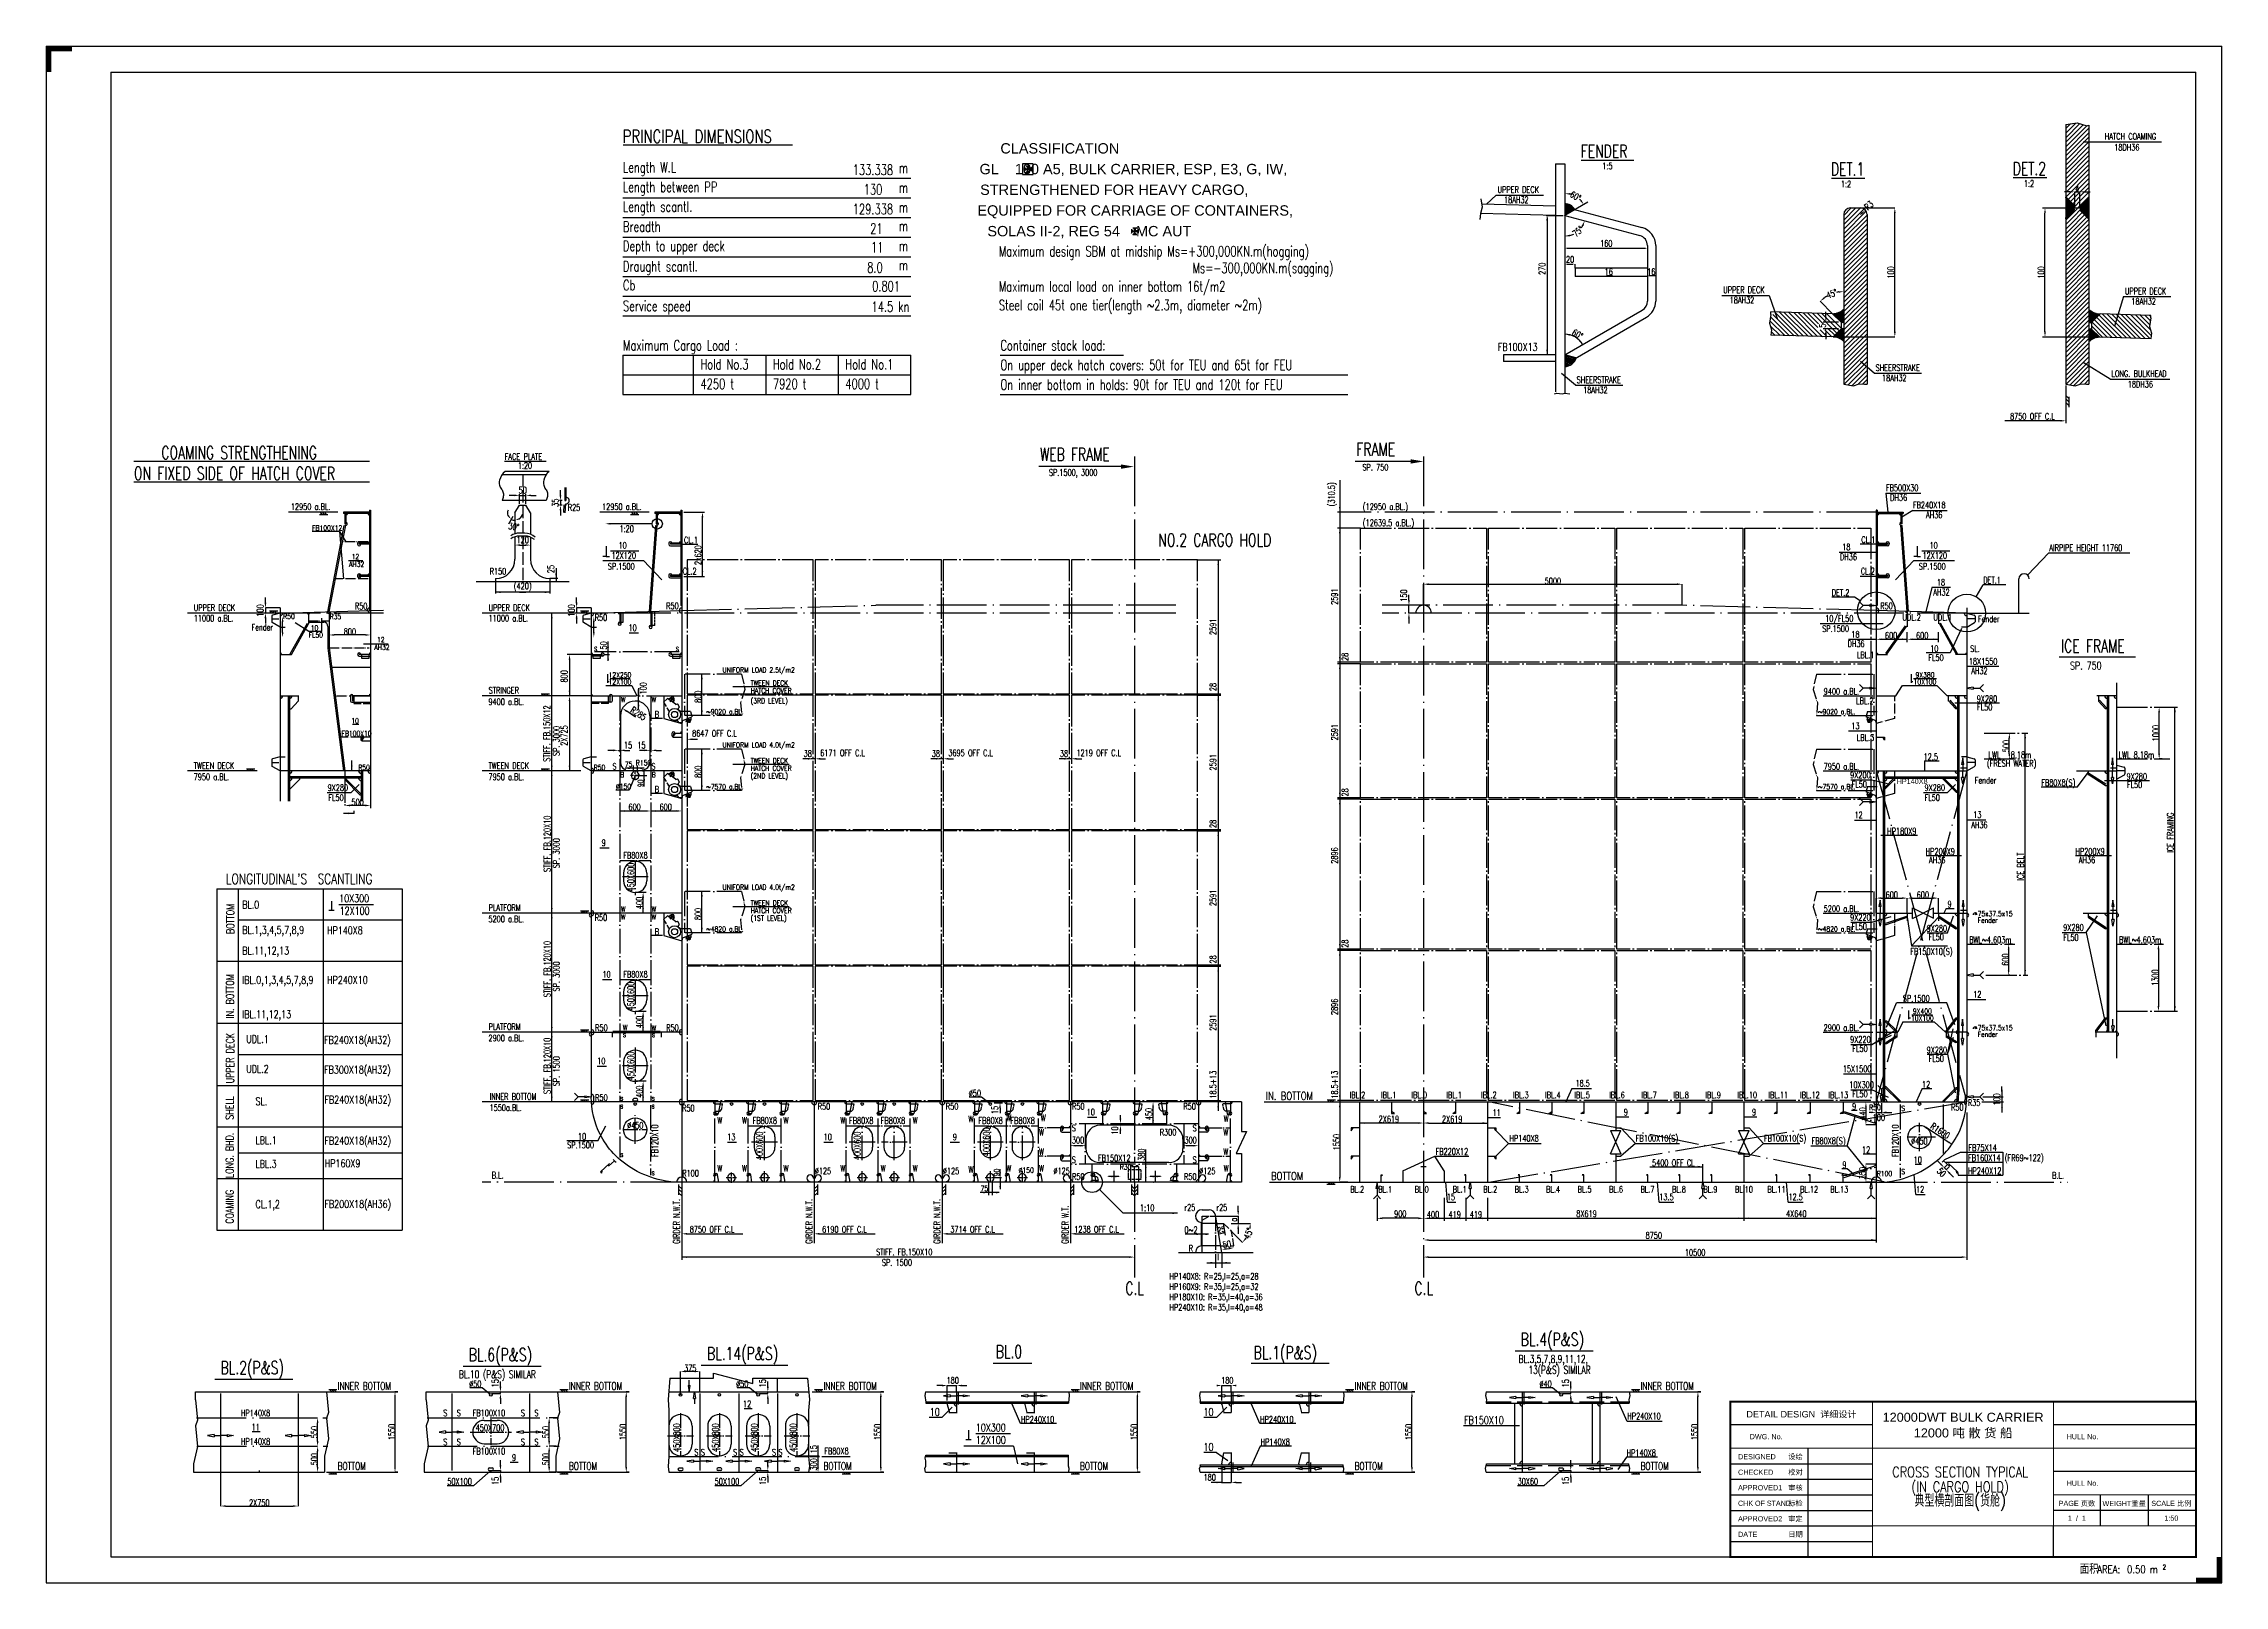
# Model space of a CAD drawing. Extents: x 419539 to 461689, y -54179 to -24379.
import ezdxf
from ezdxf.enums import TextEntityAlignment as Align

# ---------------------------------------------------------------- set-up
doc = ezdxf.new("R2010")
doc.units = 0
doc.header["$LTSCALE"] = 40
doc.header["$MEASUREMENT"] = 0
for name, pattern in [('ACAD_ISO02W100', [15, 12, -3]), ('ACAD_ISO04W100', [30.5, 24, -3, 0.5, -3]), ('ACAD_ISO05W100', [34, 24, -3, 0.5, -3, 0.5, -3]), ('CENTER1', [12.1, 10, -0.8, 0.5, -0.8])]:
    doc.linetypes.add(name, pattern=pattern)
doc.layers.get('0').update_dxf_attribs({"linetype": 'CONTINUOUS'})
doc.layers.get('DEFPOINTS').update_dxf_attribs({"linetype": 'CONTINUOUS'})
for name, color, linetype in [('1', 2, 'CONTINUOUS'), ('11TEXTE', 4, 'CONTINUOUS'), ('BT_CHI', 7, 'CONTINUOUS'), ('BT_ENG', 7, 'CONTINUOUS'), ('C-CEN', 4, 'ACAD_ISO04W100'), ('C-CON', 4, 'CONTINUOUS'), ('C-DAS', 4, 'ACAD_ISO02W100'), ('C-PH', 4, 'ACAD_ISO05W100'), ('CL', 2, 'CONTINUOUS'), ('CON-SIGN', 5, 'CONTINUOUS'), ('CONTAINER', 1, 'CENTER1'), ('MODIFY', 6, 'CONTINUOUS'), ('TEXT', 1, 'CONTINUOUS'), ('Y-CON', 2, 'CONTINUOUS')]:
    doc.layers.add(name, color=color, linetype=linetype)
doc.styles.add('CHINESE', font='romand.shx', dxfattribs={"width": 0.8, "height": 800, "bigfont": 'hzdx.shx'})
doc.styles.add('ENGNISH', font='romans.shx', dxfattribs={"width": 0.8, "height": 750})
doc.styles.add('ROMANS', font='romans.shx', dxfattribs={"width": 0.7, "height": 125})
doc.styles.add('ROMANT', font='ROMANT.SHX', dxfattribs={"width": 0.8, "height": 7})
doc.styles.add('SWISS721LIGHTBT', font='swissl.ttf')
doc.dimstyles.new('DM-50', dxfattribs={"dimscale": 0, "dimtxt": 2, "dimasz": 100, "dimexe": 1, "dimexo": 0, "dimgap": 1, "dimtad": 1, "dimdec": 0, "dimzin": 0, "dimdsep": 46, "dimtxsty": 'ROMANS', "dimcen": 0, "dimadec": 0, "dimazin": 0, "dimtfac": 1.666667, "dimtdec": 0, "dimtmove": 2, "dimatfit": 3, "dimfxl": 0, "dimtolj": 1, "dimtzin": 12, "dimarcsym": 0})

msp = doc.modelspace()

# ---------------------------------------------------------------- texts
at = {"color": 2, "style": 'ROMANS', "width": 0.75}
for s, height, p in [('PRINCIPAL DIMENSIONS', 250, (430730.2, -26295.8)), ("LONGITUDINAL'S  SCANTLING", 200, (423061.4, -40623.2))]:
    msp.add_text(s, height=height, dxfattribs=at).set_placement(p)
for s, height, style, width, p in [('HATCH COAMING', 125, 'ROMANS', 0.7, (459376.8, -26234.5)), ('18DH36', 125, 'ROMANS', 0.7, (459559.7, -26446.4)), ('Length W.L', 200, 'ROMANS', 0.7, (430737.7, -26869.5)), ('133.338', 200, 'ROMANS', 0.7, (435178.1, -26918.3)), ('m', 200, 'ROMANS', 0.7, (436068, -26882.9)), ('1:5', 125, 'ROMANS', 0.7, (449664.7, -26808.4)), ('Length between PP', 200, 'ROMANS', 0.7, (430737.7, -27249.5)), ('130', 200, 'ROMANS', 0.7, (435388.8, -27298.3)), ('m', 200, 'ROMANS', 0.7, (436068, -27262.9)), ('UPPER DECK', 125, 'ROMANS', 0.7, (447641.3, -27263.5)), ('18AH32', 125, 'ROMANS', 0.7, (447765.7, -27460.7)), ('1:2', 125, 'ROMANS', 0.7, (454276.5, -27156.4)), ('1:2', 125, 'ROMANS', 0.7, (457813.3, -27145.8)), ('Length scantl.', 200, 'ROMANS', 0.7, (430737.7, -27629.5)), ('Breadth', 200, 'ROMANS', 0.7, (430737.7, -28016.3)), ('129.338', 200, 'ROMANS', 0.7, (435178.1, -27678.3)), ('m', 200, 'ROMANS', 0.7, (436068, -27642.9)), ('Depth to upper deck', 200, 'ROMANS', 0.7, (430737.7, -28389.1)), ('21', 200, 'ROMANS', 0.7, (435515.5, -28052.9)), ('11', 200, 'ROMANS', 0.7, (435530.7, -28413.5)), ('m', 200, 'ROMANS', 0.7, (436068, -28003.7)), ('Draught scantl.', 200, 'ROMANS', 0.7, (430737.7, -28783.1)), ('8.0', 200, 'ROMANS', 0.7, (435456.3, -28807.5)), ('m', 200, 'ROMANS', 0.7, (436068, -28388.4)), ('m', 200, 'ROMANS', 0.7, (436068, -28759.9)), ('Maximum design SBM at midship Ms=+300,000KN.m(hogging)', 200, 'ROMANS', 0.7, (438000.7, -28491.6)), (' Ms=-300,000KN.m(sagging)', 200, 'ROMANS', 0.7, (441648.4, -28815.6)), ('Cb', 200, 'ROMANS', 0.7, (430737.7, -29147.4)), (' 0.801', 200, 'ROMANS', 0.7, (435456.3, -29168.1)), ('Maximum local load on inner bottom 16t/m2', 200, 'ROMANS', 0.7, (438000.7, -29172.8)), ('16', 125, 'ROMANS', 0.7, (449711, -28850.4)), ('16', 125, 'ROMANS', 0.7, (450532.3, -28850.4)), ('UPPER DECK', 125, 'ROMANS', 0.7, (452003, -29201.6)), ('Service speed', 200, 'ROMANS', 0.7, (430737.7, -29550.2)), ('14.5 kn', 200, 'ROMANS', 0.7, (435541.4, -29562.4)), ('Steel coil 45t one tier(length ~2.3m, diameter ~2m)', 200, 'ROMANS', 0.7, (438000.7, -29532.7)), ('18AH32', 125, 'ROMANS', 0.7, (452127.4, -29398.8)), ('UPPER DECK', 125, 'ROMANS', 0.7, (459766.1, -29226)), ('18AH32', 125, 'ROMANS', 0.7, (459890.5, -29423.3)), ('Maximum Cargo Load :', 200, 'ROMANS', 0.7, (430737.7, -30310.2)), ('Container stack load:', 200, 'ROMANS', 0.7, (438032, -30310.2)), ('Hold No.3', 200, 'ROMANS', 0.7, (432234.3, -30676.3)), ('Hold No.2', 200, 'ROMANS', 0.7, (433634.3, -30676.3)), ('Hold No.1', 200, 'ROMANS', 0.7, (435034.3, -30676.3)), ('On upper deck hatch covers: 50t for TEU and 65t for FEU', 200, 'ROMANS', 0.7, (438032, -30690.2)), ('SHEERSTRAKE', 125, 'ROMANS', 0.7, (454946.9, -30706.3)), ('LONG. BULKHEAD', 125, 'ROMANS', 0.7, (459506.6, -30821.2)), ('4250 t', 200, 'ROMANS', 0.7, (432234.3, -31056.3)), ('7920 t', 200, 'ROMANS', 0.7, (433634.3, -31056.3)), ('4000 t', 200, 'ROMANS', 0.7, (435034.3, -31056.3)), ('On inner bottom in holds: 90t for TEU and 120t for FEU', 200, 'ROMANS', 0.7, (438032, -31070.2)), ('SHEERSTRAKE', 125, 'ROMANS', 0.7, (449169.7, -30940.2)), ('18AH32', 125, 'ROMANS', 0.7, (449294.1, -31137.5)), ('18AH32', 125, 'ROMANS', 0.7, (455071.3, -30903.6)), ('18DH36', 125, 'ROMANS', 0.7, (459821.2, -31025.8)), ('8750 OFF C.L', 125, 'ROMANS', 0.7, (457546.7, -31645.9)), ('FACE PLATE', 125, 'ROMANS', 0.7, (428450.9, -32423.3)), ('1:20', 125, 'ROMANS', 0.7, (428703.6, -32597.5)), ('SP.1500, 3000', 125, 'ROMANS', 0.7, (438968.7, -32730.8)), ('SP. 750', 125, 'ROMANS', 0.7, (445028.1, -32630.8)), ('12950 a.BL.', 125, 'ROMANS', 0.7, (424317.6, -33392.6)), ('12950 a.BL.', 125, 'ROMANS', 0.7, (430332.7, -33392.6)), ('(12950 a.BL.)', 125, 'ROMANS', 0.7, (445035.3, -33392.6)), ('FB500X30', 125, 'ROMANS', 0.7, (455146.7, -33026.4)), ('DH36', 125, 'ROMANS', 0.7, (455228.9, -33215.4)), ('FB240X18', 125, 'ROMANS', 0.7, (455669.1, -33360.2)), ('FB100X12', 100, 'ROMANS', 0.7, (424727.9, -33790.6)), ('(12639.5 a.BL.)', 125, 'ROMANS', 0.7, (445035.3, -33703.1)), ('AH36', 125, 'ROMANS', 0.7, (455921.8, -33549.2)), ('10', 125, 'ROMANS', 0.7, (430651, -34140.2)), ('18', 125, 'ROMANS', 0.7, (454302.7, -34171.7)), ('10', 125, 'ROMANS', 0.7, (455990.8, -34140.2)), ('AIRPIPE HEIGHT 11760', 125, 'ROMANS', 0.7, (458305.5, -34186.3)), ('AH32', 100, 'ROMANS', 0.7, (425442.3, -34492)), ('12', 100, 'ROMANS', 0.7, (425492, -34345.3)), ('R150', 125, 'ROMANS', 0.7, (428160.1, -34641.1)), ('SP.1500', 125, 'ROMANS', 0.7, (430443.4, -34545.4)), ('12X120', 125, 'ROMANS', 0.7, (430514, -34336.3)), ('DH36', 125, 'ROMANS', 0.7, (454259.5, -34360.6)), ('SP.1500', 125, 'ROMANS', 0.7, (455783.2, -34545.4)), ('12X120', 125, 'ROMANS', 0.7, (455853.7, -34336.3)), ('DET.2', 125, 'ROMANS', 0.7, (454101, -35052.4)), ('AH32', 125, 'ROMANS', 0.7, (456062.2, -35043.5)), ('18', 125, 'ROMANS', 0.7, (456131.2, -34854.6)), ('DET.1', 125, 'ROMANS', 0.7, (457027.2, -34811.5)), ('UPPER DECK', 125, 'ROMANS', 0.7, (422440.9, -35345.6)), ('R50', 100, 'ROMANS', 0.7, (424170, -35498.7)), ('R35', 100, 'ROMANS', 0.7, (425066.3, -35503.4)), ('R50', 125, 'ROMANS', 0.7, (425556.3, -35313.7)), ('R50', 125, 'ROMANS', 0.7, (425556.3, -35313.7)), ('UPPER DECK', 125, 'ROMANS', 0.7, (428138.8, -35345.6)), ('R50', 125, 'ROMANS', 0.7, (431571.3, -35309.6)), ('R50', 125, 'ROMANS', 0.7, (431571.3, -35309.6)), ('10/FL50', 125, 'ROMANS', 0.7, (453973.8, -35552.9)), ('R50', 125, 'ROMANS', 0.7, (455037.2, -35309.6)), ('11000 a.BL.', 125, 'ROMANS', 0.7, (422440.9, -35548.3)), ('Fender', 125, 'ROMANS', 0.7, (423557, -35723.1)), ('FL50', 100, 'ROMANS', 0.7, (424663.4, -35859)), ('10', 100, 'ROMANS', 0.7, (424701.3, -35723.7)), ('11000 a.BL.', 125, 'ROMANS', 0.7, (428138.8, -35548.3)), ('R50', 125, 'ROMANS', 0.7, (430190.8, -35533.3)), ('10', 125, 'ROMANS', 0.7, (430842.4, -35733.2)), ('SP.1500', 125, 'ROMANS', 0.7, (453915.1, -35750.8)), ('18', 125, 'ROMANS', 0.7, (454477.7, -35859.7)), ('Fender', 125, 'ROMANS', 0.7, (456926.8, -35563)), ('AH32', 100, 'ROMANS', 0.7, (425932.7, -36097.3)), ('12', 100, 'ROMANS', 0.7, (425982.4, -35950.6)), ('s', 125, 'ROMANS', 0.7, (430176, -36124.4)), ('s', 125, 'ROMANS', 0.7, (431753.9, -36124.4)), ('DH36', 125, 'ROMANS', 0.7, (454406, -36041.3)), ('FL50', 125, 'ROMANS', 0.7, (455965.9, -36310.5)), ('10', 125, 'ROMANS', 0.7, (456002.5, -36135)), ('UNIFORM LOAD 2.5t/m2', 100, 'ROMANS', 0.7, (432661.6, -36535)), ('18X1550', 125, 'ROMANS', 0.7, (456748.8, -36382.7)), ('AH32', 125, 'ROMANS', 0.7, (456795.2, -36564.3)), ('9400 a.BL.', 125, 'ROMANS', 0.7, (428137.5, -37162.3)), ('STRINGER ', 125, 'ROMANS', 0.7, (428141, -36942.5)), ('W', 100, 'ROMANS', 0.7, (430698.4, -37109.1)), ('W', 100, 'ROMANS', 0.7, (431291, -37109.1)), ('TWEEN DECK ', 100, 'ROMANS', 0.7, (433203.9, -36788.6)), ('HATCH COVER', 100, 'ROMANS', 0.7, (433203.9, -36935.7)), ('(3RD LEVEL)', 100, 'ROMANS', 0.7, (433203.9, -37132.2)), ('9400 a.BL.', 125, 'ROMANS', 0.7, (453943.5, -36962.3)), ('9X280', 125, 'ROMANS', 0.7, (456902.3, -37106.1)), ('10', 100, 'ROMANS', 0.7, (425484.8, -37516.7)), ('~9020 a.BL.', 100, 'ROMANS', 0.7, (432345.7, -37342.2)), ('~9020 a.BL.', 100, 'ROMANS', 0.7, (453834.5, -37342.2)), ('13', 125, 'ROMANS', 0.7, (454477.7, -37630.5)), ('FL50', 125, 'ROMANS', 0.7, (456908.9, -37265.6)), ('FB100X10', 100, 'ROMANS', 0.7, (425296.4, -37763.2)), ('8647 OFF C.L', 125, 'ROMANS', 0.7, (432073.4, -37774.1)), ('UNIFORM LOAD 4.0t/m2', 100, 'ROMANS', 0.7, (432661.6, -37985)), ('TWEEN DECK', 125, 'ROMANS', 0.7, (422439.6, -38395.9)), ('R50', 100, 'ROMANS', 0.7, (425620.8, -38420.5)), ('TWEEN DECK', 125, 'ROMANS', 0.7, (428137.5, -38395.8)), ('R50', 100, 'ROMANS', 0.7, (430172.1, -38420.3)), ('S', 125, 'ROMANS', 0.7, (430534.3, -38410.4)), ('75', 100, 'ROMANS', 0.7, (430771.8, -38358)), ('R150', 100, 'ROMANS', 0.7, (430986, -38331.1)), ('S', 125, 'ROMANS', 0.7, (431287.7, -38410.4)), ('TWEEN DECK ', 100, 'ROMANS', 0.7, (433203.9, -38288.6)), ('HATCH COVER', 100, 'ROMANS', 0.7, (433203.9, -38435.7)), ('6171 OFF C.L', 125, 'ROMANS', 0.7, (434549.4, -38151.2)), ('3695 OFF C.L', 125, 'ROMANS', 0.7, (437025.4, -38151.2)), ('1219 OFF C.L', 125, 'ROMANS', 0.7, (439501.4, -38151.2)), ('7950 a.BL.', 125, 'ROMANS', 0.7, (453943.5, -38412.3)), ('12.5', 125, 'ROMANS', 0.7, (455875.4, -38226.6)), ('(FRESH WATER)', 125, 'ROMANS', 0.7, (457098.7, -38353.9)), ('LWL   8.18m', 125, 'ROMANS', 0.7, (457128.7, -38187.9)), ('LWL 8.18m', 125, 'ROMANS', 0.7, (459643, -38187.9)), ('7950 a.BL.', 125, 'ROMANS', 0.7, (422439.6, -38612.6)), ('9X280', 125, 'ROMANS', 0.7, (425028, -38823.6)), ('7950 a.BL.', 125, 'ROMANS', 0.7, (428137.5, -38612.4)), ('%%c150', 100, 'ROMANS', 0.7, (430600.6, -38786.7)), ('B', 100, 'ROMANS', 0.7, (430682.1, -38559.2)), ('B', 100, 'ROMANS', 0.7, (431291, -38559.2)), ('~7570 a.BL.', 100, 'ROMANS', 0.7, (432345.7, -38792.2)), ('(2ND LEVEL)', 100, 'ROMANS', 0.7, (433203.9, -38582.2)), ('~7570 a.BL.', 100, 'ROMANS', 0.7, (453834.5, -38792.2)), ('9X200', 125, 'ROMANS', 0.7, (454455.6, -38579.4)), ('FL50', 125, 'ROMANS', 0.7, (454482.9, -38757.1)), ('9X280', 125, 'ROMANS', 0.7, (455893.1, -38823.5)), ('Fender', 125, 'ROMANS', 0.7, (456864.8, -38680.6)), ('FB80X8(S)', 125, 'ROMANS', 0.7, (458149.4, -38727.7)), ('9X280', 125, 'ROMANS', 0.7, (459797.6, -38606.1)), ('FL50', 125, 'ROMANS', 0.7, (459804.2, -38765.6)), ('FL50', 125, 'ROMANS', 0.7, (425040.7, -39016.2)), ('FL50', 125, 'ROMANS', 0.7, (455893.1, -39016.1)), ('12', 125, 'ROMANS', 0.7, (454539.3, -39351.4)), ('HP180X9', 125, 'ROMANS', 0.7, (455171.1, -39664)), ('AH36', 125, 'ROMANS', 0.7, (456795.2, -39542.6)), ('13', 125, 'ROMANS', 0.7, (456834.5, -39346.3)), ('9', 125, 'ROMANS', 0.7, (430324, -39887.4)), ('FB80X8', 125, 'ROMANS', 0.7, (430742.6, -40130.9)), ('HP200X9', 125, 'ROMANS', 0.7, (455914.6, -40056.3)), ('HP200X9', 125, 'ROMANS', 0.7, (458809.8, -40056.3)), ('AH36', 125, 'ROMANS', 0.7, (455979.9, -40221.2)), ('AH36', 125, 'ROMANS', 0.7, (458875.2, -40221.2)), ('UNIFORM LOAD 4.0t/m2', 100, 'ROMANS', 0.7, (432661.6, -40735.2)), ('5200 a.BL.', 125, 'ROMANS', 0.7, (428137.5, -41362.3)), ('PLATFORM', 125, 'ROMANS', 0.7, (428138.9, -41142.6)), ('R50', 125, 'ROMANS', 0.7, (430190.8, -41333.3)), ('W', 100, 'ROMANS', 0.7, (430698.4, -41158.8)), ('W', 100, 'ROMANS', 0.7, (430698.4, -41309.1)), ('W', 100, 'ROMANS', 0.7, (431291, -41158.8)), ('W', 100, 'ROMANS', 0.7, (431291, -41309.1)), ('TWEEN DECK ', 100, 'ROMANS', 0.7, (433203.9, -41038.8)), ('HATCH COVER', 100, 'ROMANS', 0.7, (433203.9, -41185.9)), ('(1ST LEVEL)', 100, 'ROMANS', 0.7, (433203.9, -41332.3)), ('5200 a.BL.', 125, 'ROMANS', 0.7, (453943.5, -41162.3)), ('9X220', 125, 'ROMANS', 0.7, (454455.6, -41329.4)), ('9', 125, 'ROMANS', 0.7, (456338.8, -41075.4)), ('75x37.5x15', 100, 'ROMANS', 0.7, (456921.7, -41246.6)), ('Fender', 100, 'ROMANS', 0.7, (456921.7, -41372.6)), ('~4820 a.BL.', 100, 'ROMANS', 0.7, (432345.7, -41542.3)), ('~4820 a.BL.', 100, 'ROMANS', 0.7, (453834.5, -41542.3)), ('FL50', 125, 'ROMANS', 0.7, (454482.9, -41507.1)), ('9X280', 125, 'ROMANS', 0.7, (455933.8, -41543.6)), ('FL50', 125, 'ROMANS', 0.7, (455971.1, -41708.9)), ('BWL~4.603m', 125, 'ROMANS', 0.7, (456757.5, -41762.8)), ('9X280', 125, 'ROMANS', 0.7, (458573.9, -41525.8)), ('FL50', 125, 'ROMANS', 0.7, (458573.9, -41718.4)), ('BWL~4.603m', 125, 'ROMANS', 0.7, (459652.8, -41762.8)), ('FB150X10(S)', 125, 'ROMANS', 0.7, (455618, -41989)), ('10', 125, 'ROMANS', 0.7, (430339.3, -42431.9)), ('FB80X8', 125, 'ROMANS', 0.7, (430742.6, -42430.9)), ('SP.1500', 125, 'ROMANS', 0.7, (455473.4, -42896.7)), ('12', 125, 'ROMANS', 0.7, (456834.5, -42819)), ('PLATFORM', 125, 'ROMANS', 0.7, (428138.9, -43442.6)), ('R50', 125, 'ROMANS', 0.7, (430198.5, -43463.8)), ('W', 100, 'ROMANS', 0.7, (430734.6, -43446.3)), ('W', 100, 'ROMANS', 0.7, (431291, -43458.8)), ('R50', 125, 'ROMANS', 0.7, (431573.3, -43463.8)), ('2900 a.BL.', 125, 'ROMANS', 0.7, (453943.5, -43462.3)), ('75x37.5x15', 100, 'ROMANS', 0.7, (456921.7, -43451.5)), ('2900 a.BL.', 125, 'ROMANS', 0.7, (428137.5, -43662.3)), ('s', 100, 'ROMANS', 0.7, (430734.6, -43580.4)), ('s', 100, 'ROMANS', 0.7, (431293.7, -43580.4)), ('9X220', 125, 'ROMANS', 0.7, (454455.6, -43689.4)), ('FL50', 125, 'ROMANS', 0.7, (454496.3, -43867.1)), ('9X280', 125, 'ROMANS', 0.7, (455933.8, -43893.6)), ('Fender', 100, 'ROMANS', 0.7, (456921.7, -43577.5)), ('10', 125, 'ROMANS', 0.7, (430236.6, -44105.1)), ('15X1500', 125, 'ROMANS', 0.7, (454313.1, -44257.3)), ('FL50', 125, 'ROMANS', 0.7, (455971.1, -44058.9)), ('INNER BOTTOM', 125, 'ROMANS', 0.7, (428157.8, -44792.6)), ('%%c50', 125, 'ROMANS', 0.7, (437418.7, -44728.2)), ('IN. BOTTOM', 150, 'ROMANT', 0.8, (443161.6, -44792.6)), ('18.5', 125, 'ROMANS', 0.7, (449146.2, -44536.7)), ('10X300', 125, 'ROMANS', 0.7, (454439, -44567.2)), ('FL50', 125, 'ROMANS', 0.7, (454496.3, -44744.9)), ('12', 125, 'ROMANS', 0.7, (455843.6, -44557.3)), ('1550a.BL.', 125, 'ROMANS', 0.7, (428157.8, -45009.2)), ('R50', 125, 'ROMANS', 0.7, (430198.5, -44813.8)), ('s', 100, 'ROMANS', 0.7, (430681.9, -44808.8)), ('s', 100, 'ROMANS', 0.7, (430681.9, -44959.1)), ('s', 100, 'ROMANS', 0.7, (431287.7, -44959.1)), ('s', 100, 'ROMANS', 0.7, (431291, -44808.8)), ('R50', 125, 'ROMANS', 0.7, (431879.7, -45016.4)), ('R50', 125, 'ROMANS', 0.7, (434500.8, -44983.3)), ('R50', 125, 'ROMANS', 0.7, (436976.8, -44983.3)), ('W', 125, 'ROMANS', 0.7, (438147.2, -45204.6)), ('W', 125, 'ROMANS', 0.7, (438812.9, -45204.6)), ('R50', 125, 'ROMANS', 0.7, (439416.8, -44983.3)), ('10', 125, 'ROMANS', 0.7, (439699.6, -45092.6)), ('R50', 125, 'ROMANS', 0.7, (441568.2, -44983.3)), ('W', 125, 'ROMANS', 0.7, (442349.9, -45221.6)), ('11', 125, 'ROMANS', 0.7, (447544.7, -45105.5)), ('9', 125, 'ROMANS', 0.7, (450081.1, -45093.7)), ('9', 125, 'ROMANS', 0.7, (452557.1, -45093.7)), ('9', 125, 'ROMANS', 0.7, (454494.5, -44984.1)), ('R50', 100, 'ROMANS', 0.7, (454823.9, -44990.7)), ('S', 100, 'ROMANS', 0.7, (455445.1, -45009.8)), ('R50', 125, 'ROMANS', 0.7, (456406.1, -44999)), ('R35', 125, 'ROMANS', 0.7, (456730.4, -44911.6)), ('10', 125, 'ROMANS', 0.7, (429867.1, -45564.2)), ('%%c450', 125, 'ROMANS', 0.7, (430815.9, -45350.7)), ('W', 125, 'ROMANS', 0.7, (432559.9, -45254.6)), ('13', 125, 'ROMANS', 0.7, (432751.3, -45574)), ('W', 125, 'ROMANS', 0.7, (433037.8, -45254.6)), ('FB80X8', 125, 'ROMANS', 0.7, (433242.6, -45256)), ('W', 125, 'ROMANS', 0.7, (433839.9, -45254.6)), ('10', 125, 'ROMANS', 0.7, (434615.2, -45574)), ('W', 125, 'ROMANS', 0.7, (434936.8, -45254.6)), ('FB80X8', 125, 'ROMANS', 0.7, (435106.1, -45256)), ('FB80X8', 125, 'ROMANS', 0.7, (435719.6, -45256)), ('W', 125, 'ROMANS', 0.7, (436336.9, -45254.6)), ('9', 125, 'ROMANS', 0.7, (437112, -45574)), ('W', 125, 'ROMANS', 0.7, (437415.3, -45226.6)), ('FB80X8', 125, 'ROMANS', 0.7, (437607.1, -45256)), ('FB80X8', 125, 'ROMANS', 0.7, (438226.1, -45256)), ('W', 125, 'ROMANS', 0.7, (438779.9, -45485.1)), ('S', 125, 'ROMANS', 0.7, (439411.1, -45401.8)), ('R300', 125, 'ROMANS', 0.7, (441111.4, -45483.2)), ('S', 125, 'ROMANS', 0.7, (441745.3, -45401.8)), ('W', 125, 'ROMANS', 0.7, (442339.6, -45485.1)), ('HP140X8', 125, 'ROMANS', 0.7, (447870.6, -45599.9)), ('FB100X10(S)', 125, 'ROMANS', 0.7, (450312.4, -45599.9)), ('FB100X10(S)', 125, 'ROMANS', 0.7, (452788.4, -45599.9)), ('FB80X8(S)', 125, 'ROMANS', 0.7, (453709, -45649.9)), ('SP.1500', 125, 'ROMANS', 0.7, (429657.8, -45730.5)), ('s', 100, 'ROMANS', 0.7, (430681.9, -45897.2)), ('W', 125, 'ROMANS', 0.7, (438779.9, -45859)), ('S', 125, 'ROMANS', 0.7, (439411.1, -46014.8)), ('FB150X12', 125, 'ROMANS', 0.7, (439916.9, -45982.5)), ('S', 125, 'ROMANS', 0.7, (441745.3, -46014.8)), ('W', 125, 'ROMANS', 0.7, (442339.6, -45859)), ('12', 125, 'ROMANS', 0.7, (454683.8, -45824.1)), ('%%c450', 125, 'ROMANS', 0.7, (455635.8, -45654.2)), ('10', 125, 'ROMANS', 0.7, (455683.4, -46018)), ('FB160X14', 125, 'ROMANS', 0.7, (456733, -45977.7)), ('FB75X14', 125, 'ROMANS', 0.7, (456739.9, -45782.8)), ('(FR69~122)', 125, 'ROMANS', 0.7, (457441.6, -45977.7)), ('B.L.', 125, 'ROMANS', 0.7, (428199.9, -46313.1)), ('s', 100, 'ROMANS', 0.7, (431287.7, -46248.3)), ('R100', 125, 'ROMANS', 0.7, (431883.1, -46275.4)), ('W', 125, 'ROMANS', 0.7, (432559.9, -46181.4)), ('W', 125, 'ROMANS', 0.7, (433037.8, -46181.4)), ('W', 125, 'ROMANS', 0.7, (433839.9, -46181.4)), ('%%c125', 125, 'ROMANS', 0.7, (434443.1, -46231.8)), ('W', 125, 'ROMANS', 0.7, (434936.8, -46181.4)), ('W', 125, 'ROMANS', 0.7, (435717.9, -46181.4)), ('W', 125, 'ROMANS', 0.7, (436336.9, -46181.4)), ('%%c125', 125, 'ROMANS', 0.7, (436919.1, -46231.8)), ('W', 125, 'ROMANS', 0.7, (437415.3, -46203.4)), ('W', 125, 'ROMANS', 0.7, (438147.2, -46181.4)), ('%%c150', 100, 'ROMANS', 0.7, (438383.7, -46204)), ('W', 125, 'ROMANS', 0.7, (438779.9, -46181.4)), ('%%c125', 125, 'ROMANS', 0.7, (439055.7, -46231.8)), ('R50', 125, 'ROMANS', 0.7, (439416.4, -46341)), ('R30', 100, 'ROMANS', 0.7, (440339.5, -46143.5)), ('R50', 125, 'ROMANS', 0.7, (441581.4, -46341)), ('%%c125', 125, 'ROMANS', 0.7, (441871.1, -46231.8)), ('W', 125, 'ROMANS', 0.7, (442349.9, -46181.4)), ('BOTTOM', 150, 'ROMANT', 0.8, (443261.6, -46342.6)), ('9', 125, 'ROMANS', 0.7, (454305.5, -46112.7)), ('R100', 100, 'ROMANS', 0.7, (454970.6, -46270.4)), ('S', 100, 'ROMANS', 0.7, (455445.1, -46231.9)), ('HP240X12', 125, 'ROMANS', 0.7, (456733, -46229.8)), ('75', 100, 'ROMANS', 0.7, (437648.5, -46557.7)), ('15', 125, 'ROMANS', 0.7, (446660.2, -46734)), ('13.5', 125, 'ROMANS', 0.7, (450766.4, -46734)), ('12.5', 125, 'ROMANS', 0.7, (453263.4, -46734)), ('12', 125, 'ROMANS', 0.7, (455729, -46587)), ('r25', 125, 'ROMANS', 0.7, (441588.3, -46938.8)), ('r25', 125, 'ROMANS', 0.7, (442206.3, -46938.8)), ('8750 OFF C.L', 125, 'ROMANS', 0.7, (432026.8, -47360.1)), ('6190 OFF C.L', 125, 'ROMANS', 0.7, (434586.8, -47360.1)), ('3714 OFF C.L', 125, 'ROMANS', 0.7, (437062.8, -47360.1)), ('1238 OFF C.L', 125, 'ROMANS', 0.7, (439459.1, -47360.1)), ('0~2', 125, 'ROMANS', 0.7, (441588.3, -47370)), ('R', 125, 'ROMANS', 0.7, (441670.4, -47725.4)), ('SP. 1500', 125, 'ROMANS', 0.7, (435741, -47999.9)), ('l', 125, 'ROMANS', 0.7, (442225.3, -47892.6)), ('HP140X8: R=25,l=25,a=28', 125, 'ROMANS', 0.7, (441298.9, -48267.3)), ('HP160X9: R=35,l=25,a=32', 125, 'ROMANS', 0.7, (441298.9, -48467.3)), ('HP180X10: R=35,l=40,a=36', 125, 'ROMANS', 0.7, (441298.9, -48667.3)), ('HP240X10: R=35,l=40,a=48', 125, 'ROMANS', 0.7, (441298.9, -48867.3)), ('%%c50', 125, 'ROMANS', 0.7, (427762.7, -50347.3)), ('%%c50', 125, 'ROMANS', 0.7, (432921.7, -50347.3)), ('%%c40', 125, 'ROMANS', 0.7, (448449.9, -50347.3)), ('HP140X8', 125, 'ROMANS', 0.7, (423351.8, -50910)), ('S', 125, 'ROMANS', 0.7, (427263.5, -50909.1)), ('S', 125, 'ROMANS', 0.7, (427525.3, -50909.1)), ('FB100X10', 125, 'ROMANS', 0.7, (427831.6, -50908.7)), ('S', 125, 'ROMANS', 0.7, (428763.5, -50909.1)), ('S', 125, 'ROMANS', 0.7, (429025.3, -50909.1)), ('12', 125, 'ROMANS', 0.7, (433056.9, -50733.8)), ('HP240X10', 125, 'ROMANS', 0.7, (438427.5, -51033.3)), ('HP240X10', 125, 'ROMANS', 0.7, (443051.4, -51033.3)), ('HP240X10', 125, 'ROMANS', 0.7, (450147.3, -50969.6)), ('HP140X8', 125, 'ROMANS', 0.7, (423351.8, -51460)), ('11', 125, 'ROMANS', 0.7, (423559.6, -51182.3)), ('S', 125, 'ROMANS', 0.7, (427263.5, -51469.2)), ('S', 125, 'ROMANS', 0.7, (427525.3, -51469.2)), ('450X700', 125, 'ROMANS', 0.7, (427889.7, -51195.4)), ('S', 125, 'ROMANS', 0.7, (428763.5, -51469.2)), ('S', 125, 'ROMANS', 0.7, (429025.3, -51469.2)), ('HP140X8', 125, 'ROMANS', 0.7, (443059.5, -51468.5)), ('FB100X10', 125, 'ROMANS', 0.7, (427831.6, -51647.4)), ('9', 125, 'ROMANS', 0.7, (428590.5, -51770.8)), ('S', 125, 'ROMANS', 0.7, (432116.2, -51669)), ('S', 125, 'ROMANS', 0.7, (432242.1, -51669)), ('S', 125, 'ROMANS', 0.7, (432866.2, -51669)), ('S', 125, 'ROMANS', 0.7, (432992.1, -51669)), ('S', 125, 'ROMANS', 0.7, (433616.2, -51669)), ('S', 125, 'ROMANS', 0.7, (433742.1, -51669)), ('FB80X8', 125, 'ROMANS', 0.7, (434627.3, -51645.9)), ('HP140X8', 125, 'ROMANS', 0.7, (450134.5, -51680)), ('50X100', 125, 'ROMANS', 0.7, (427341.6, -52232.3)), ('50X100', 125, 'ROMANS', 0.7, (432509.5, -52232.3)), ('30X60', 125, 'ROMANS', 0.7, (448028.8, -52232.3))]:
    msp.add_text(s, height=height, dxfattribs=dict(style=style, width=width)).set_placement(p)
at = {"color": 7, "style": 'ROMANS', "width": 0.75}
for s, p in [('FB100X13', (447647.3, -30317.5)), ('SP. 750', (458704.2, -36475.9)), ('10X300', (425251.9, -40976.4)), ('BL.0', (423377.5, -41096.3)), ('12X100', (425260.1, -41215.4)), ('BL.1,3,4,5,7,8,9', (423377.5, -41585.9)), ('HP140X8', (425016.9, -41595)), ('BL.11,12,13', (423377.3, -41986.1)), ('IBL.0,1,3,4,5,7,8,9', (423377.5, -42551.1)), ('HP240X10', (425016.9, -42551.2)), ('IBL.11,12,13', (423377.3, -43215.7)), ('UDL.1', (423454.8, -43695.6)), ('FB240X18(AH32)', (424960.7, -43710.4)), ('UDL.2', (423454.8, -44272.7)), ('FB300X18(AH32)', (424960.7, -44287.5)), ('SL.', (423633.2, -44896)), ('FB240X18(AH32)', (424967, -44863.7)), ('LBL.1', (423633.2, -45651.3)), ('FB240X18(AH32)', (424967, -45658.8)), ('LBL.3', (423633.2, -46107.5)), ('HP160X9', (424972.1, -46098)), ('CL.1,2', (423633.2, -46885.7)), ('FB200X18(AH36)', (424967, -46884)), ('10', (436665.4, -50902.6)), ('10', (441958.3, -50902.6)), ('FB150X10', (446994.5, -51060.6)), ('10X300', (437556, -51203.8)), ('12X100', (437557.1, -51442.7)), ('10', (441958.3, -51578.4))]:
    msp.add_text(s, height=150, dxfattribs=at).set_placement(p)
at = {"color": 0, "linetype": 'ByBlock', "style": 'ROMANS', "width": 0.7}
msp.add_text('R25', height=125, dxfattribs=at).set_placement((429669.5, -33407.3))
at = {"style": 'ROMANS', "width": 0.7}
for s, p in [('12X100', (430677.8, -36714.8)), ('12X250', (430678.3, -36581.4)), ('10X100', (455901.2, -36714.8)), ('9X380', (455901.8, -36581.4)), ('10X100', (455851.2, -43214.8)), ('9X400', (455851.8, -43081.4))]:
    msp.add_text(s, height=100, dxfattribs=at).set_placement(p, align=Align.MIDDLE)
for s, p in [('SP. 3000', (429511.1, -38149)), ('SP. 3000', (429512.1, -40318)), ('450X600', (430951.4, -40765.4)), ('SP. 3000', (429512.1, -42701.3)), ('450X600', (430951.4, -43065.4)), ('SP. 1500', (429512.1, -44531.8)), ('450X600', (430951.4, -44415.4)), ('FB120X10', (431414.2, -45900)), ('400X600', (433437.1, -45961.3)), ('400X600', (435325.6, -45961.3)), ('400X600', (437823.1, -45882.5)), ('FB120X10', (455390.8, -45900)), ('GIRDER N.W.T.', (431833.5, -47578.4)), ('GIRDER N.W.T.', (434393.5, -47578.4)), ('GIRDER N.W.T.', (436869.5, -47578.4)), ('GIRDER W.T.', (439345.5, -47578.4)), ('450X800', (431837.8, -51600.3)), ('450X800', (432587.8, -51600.3)), ('450X800', (433337.8, -51600.3)), ('450X800', (434087.8, -51600.3))]:
    msp.add_text(s, height=125, rotation=90, dxfattribs=at).set_placement(p)
at = {"style": 'SWISS721LIGHTBT'}
msp.add_text('HP140X8', height=100, dxfattribs=at).set_placement((455354, -38686.3))
at = {"color": 7, "style": 'ROMANS', "width": 0.75}
for s, p in [('BOTTOM', (423221.6, -41589.9)), ('IN. BOTTOM', (423214.5, -43220.5)), ('UPPER DECK', (423218.8, -44476.4)), ('SHELL', (423207.7, -45179.9)), ('LONG. BHD.', (423207.7, -46306.9)), ('COAMING', (423207.7, -47189))]:
    msp.add_text(s, height=150, rotation=90, dxfattribs=at).set_placement(p)
at = {"style": 'SWISS721LIGHTBT'}
for s, height, p in [('DETAIL DESIGN  详细设计', 125, (453513.7, -50866.5)), ('12000DWT BULK CARRIER', 175, (456638.7, -50929)), ('12000 吨 散 货 船', 175, (456638.7, -51229)), ('PAGE 页数', 100, (458838.7, -52591.5)), ('WEIGHT重量', 100, (459751.2, -52591.5)), ('SCALE 比例', 100, (460663.7, -52591.5)), ('1  /  1', 100, (458838.7, -52879)), ('1:50', 100, (460663.7, -52879))]:
    msp.add_text(s, height=height, dxfattribs=at).set_placement(p, align=Align.MIDDLE)
for s, p in [('DWG. No.', (452513.7, -51304)), ('HULL No.', (458638.7, -51304)), ('DESIGNED', (452288.7, -51691.5)), ('APPROVED1', (452288.7, -52291.5)), ('CHECKED', (452288.7, -51991.5)), ('HULL No.', (458638.7, -52204)), ('APPROVED2', (452288.7, -52891.5)), ('DATE', (452288.7, -53191.5))]:
    msp.add_text(s, height=100, dxfattribs=at).set_placement(p, align=Align.MIDDLE_LEFT)
for s, p in [('设绘', (453538.7, -51691.5)), ('校对', (453538.7, -51991.5)), ('审核', (453538.7, -52291.5)), ('标检', (453538.7, -52591.5)), ('审定', (453538.7, -52891.5)), ('日期', (453538.7, -53191.5))]:
    msp.add_text(s, height=100, dxfattribs=at).set_placement(p, align=Align.MIDDLE_RIGHT)
at = {"style": 'SWISS721LIGHTBT', "width": 0.9}
msp.add_text('CHK OF STAND.', height=100, dxfattribs=at).set_placement((452288.7, -52591.5), align=Align.MIDDLE_LEFT)
at = {"char_height": 125, "attachment_point": 5, "style": 'ROMANS'}
for s, insert in [('160', (449742.9, -28241.1)), ('20', (449042.9, -28549.6))]:
    msp.add_mtext(s, dxfattribs=dict(at, insert=insert))
at = {"color": 0, "linetype": 'ByBlock', "attachment_point": 5, "style": 'ROMANS'}
for s, insert, char_height, rotation in [('270', (448501, -28730), 125, 90), ('\\A1;100', (455243, -28802.1), 125, 90), ('\\A1;100', (458145.5, -28802.1), 125, 90), ('\\A1;60°', (449184.6, -29995.8), 125, 328.15141), ('\\A1;5', (453922.8, -29830.9), 125, 90), ('35', (429428.2, -33254.5), 125, 90), ('(310.5)', (444451.7, -33090.2), 125, 90), ('\\A1;30°', (428627.3, -33714.8), 125, 351.31369), ('2x620', (432187.6, -34265.6), 125, 90), ('25', (429343.1, -34535.1), 125, 90), ('2591', (444490.6, -35068.9), 125, 90), ('2591', (442141.2, -35651.3), 125, 90), ('50', (430362.7, -36010.7), 125, 90), ('28', (444692.3, -36232.2), 125, 90), ('800', (429599.8, -36607.4), 125, 90), ('100', (431128.2, -36841.8), 125, 90), ('800', (432188.3, -37002.1), 125, 90), ('28', (442141.2, -36814.2), 125, 90), ('\\A1;STIFF. FB.150X12', (429263.7, -37714.2), 125, 90), ('R285', (431036.2, -37327.4), 125, 325.81715), ('2X725', (429599.8, -37752.4), 125, 90), ('2591', (444490.6, -37687.9), 125, 90), ('800', (432188.3, -38452.1), 125, 90), ('2591', (442141.2, -38270.3), 125, 90), ('90', (431075.7, -38675.8), 100, 90), ('28', (444692.3, -38851.2), 125, 90), ('\\A1;STIFF. FB.120X10', (429271.5, -39845.4), 125, 90), ('28', (442141.2, -39461.2), 125, 90), ('ICE FRAMING', (460643.2, -39631.6), 125, 90), ('2896', (444490.6, -40072.7), 125, 90), ('\\A1;ICE BELT', (457748, -40285.9), 125, 90), ('2591', (442141.2, -40889.3), 125, 90), ('400', (431052, -40987.8), 125, 90), ('800', (432188.3, -41202.2), 125, 90), ('28', (444692.3, -41775.2), 125, 90), ('\\A1;STIFF. FB.120X10', (429271.5, -42267.5), 125, 90), ('28', (442141.2, -42080.2), 125, 90), ('2896', (444490.6, -42996.7), 125, 90), ('400', (431052, -43287.8), 125, 90), ('2591', (442141.2, -43301.7), 125, 90), ('\\A1;STIFF. FB.120X10', (429271.5, -44138), 125, 90), ('400', (431052, -44637.8), 125, 90), ('18.5+13', (442141.2, -44501.3), 125, 90), ('18.5+13', (444490.6, -44501.3), 125, 90), ('\\A1;15', (437923, -44990.4), 125, 90), ('450', (440899.5, -45069.7), 125, 90), ('10', (440241.8, -45386.7), 125, 90), ('\\A1;R1600', (456196.3, -45392.5), 125, 326.52976), ('380', (440758.4, -45853.8), 125, 90), ('90', (437958.7, -46198.6), 100, 90), ('a', (442540.6, -47112.2), 125, 90), ('25', (442300.9, -47301.1), 100, 9.97249), ('50', (442408.4, -47587.4), 125, 9.97249), ('15', (434422.1, -51546.3), 125, 90), ('300', (434423.1, -51841.1), 125, 90)]:
    msp.add_mtext(s, dxfattribs=dict(at, insert=insert, char_height=char_height, rotation=rotation))
at = {"color": 0, "linetype": 'ByBlock', "char_height": 125, "attachment_point": 5, "style": 'ROMANS'}
for s, insert in [('50', (428799.1, -33010.4)), ('1:20', (430808.5, -33757.5)), ('120', (428799.1, -33970.9)), ('(420)', (428799.1, -34882.4)), ('\\A1;600', (455247.1, -35819.6)), ('\\A1;600', (455847.1, -35819.6)), ('B', (431393, -37342.9)), ('38', (434308.3, -38101.7)), ('38', (436784.3, -38101.7)), ('38', (439260.3, -38101.7)), ('B', (431393, -38792.9)), ('\\A1;600', (430962.3, -39133.4)), ('\\A1;600', (431562.3, -39133.3)), ('B', (431393, -41543.1)), ('\\A1;100', (455010, -45136.4)), ('2X619', (445540.6, -45167.8)), ('2X619', (446764.5, -45167.8)), ('FB220X12', (446758.1, -45793.9)), ('5400 OFF CL', (451038.4, -46011.5)), ('1:10', (440868.5, -46882.5)), ('\\A1;900', (445760.5, -46995.8)), ('400', (446394.6, -47009.7)), ('419', (446813.6, -47009.7)), ('419', (447221.6, -47009.7)), ('8X619', (449360.5, -46995.8)), ('4X640', (453414.2, -46995.8)), ('8750', (450660.5, -47414.9)), ('\\A1;STIFF. FB.150X10', (436173.1, -47736.3)), ('\\A1;10500', (451460.5, -47745.2)), ('180', (437110.3, -50215.8)), ('180', (442417.3, -50215.8)), ('180', (442077.6, -52091.4))]:
    msp.add_mtext(s, dxfattribs=dict(at, insert=insert))
at = {"layer": '11TEXTE', "color": 7, "style": 'SWISS721LIGHTBT'}
msp.add_text('CLASSIFICATION', height=200, dxfattribs=at).set_placement((438030.9, -26503.3))
for s, p in [('GL    100 A5, BULK CARRIER, ESP, E3, G, IW,', (443574.5, -26903.3)), ('STRENGTHENED FOR HEAVY CARGO,', (442824.5, -27303.3)), ('EQUIPPED FOR CARRIAGE OF CONTAINERS,', (443687.2, -27703.3)), ('SOLAS II-2, REG 54    MC AUT', (441723, -28103.3))]:
    msp.add_text(s, height=200, dxfattribs=at).set_placement(p, align=Align.RIGHT)
at = {"layer": 'BT_CHI', "style": 'CHINESE', "width": 0.8}
msp.add_text('典型横剖面图(货舱)', height=240, dxfattribs=at).set_placement((456582.6, -52658.8), align=Align.CENTER)
msp.add_text('面积', height=175, dxfattribs=at).set_placement((458894, -53956.9, -285.7))
at = {"layer": 'BT_ENG', "style": 'ENGNISH', "width": 0.8}
for s, p in [('CROSS SECTION TYPICAL', (456582.6, -52087.4)), ('(IN CARGO HOLD)', (456582.6, -52374.1))]:
    msp.add_text(s, height=200, dxfattribs=at).set_placement(p, align=Align.CENTER)
for s, height, p in [('AREA:', 150, (459230.2, -53944.3, -250)), ('0.50 m', 150, (459806.9, -53944.3, -250)), ('2', 90, (460493.8, -53872.8, -150))]:
    msp.add_text(s, height=height, dxfattribs=at).set_placement(p)
at = {"layer": 'TEXT', "style": 'ROMANS', "width": 0.7}
for s, p in [('CL.1', (431915.8, -34036.6)), ('CL.1', (454671.8, -34030.3)), ('CL.2', (431890.8, -34638.7)), ('CL.2', (454662.3, -34638.7)), ('UDL.2', (455465.7, -35531.4)), ('UDL.1', (456064.9, -35531.4)), ('LBL.1', (454587.7, -36257.3)), ('SL.', (456775.1, -36137.5)), ('LBL.2', (454571, -37144.2)), ('LBL.3', (454583.1, -37854.7)), ('IBL.2', (444781.3, -44763)), ('IBL.1', (445386, -44763)), ('IBL.0', (445976.5, -44763)), ('IBL.1', (446649.5, -44763)), ('IBL.2', (447322.5, -44763)), ('IBL.3', (447941.5, -44763)), ('IBL.4', (448560.5, -44763)), ('IBL.5', (449124.5, -44763)), ('IBL.6', (449798.5, -44763)), ('IBL.7', (450417.5, -44763)), ('IBL.8', (451036.5, -44763)), ('IBL.9', (451655.5, -44763)), ('IBL.10', (452274.5, -44763)), ('IBL.11', (452874.5, -44763)), ('IBL.12', (453486.9, -44763)), ('IBL.13', (454037.2, -44763)), (' BL.2', (444729.2, -46586.7)), (' BL.1', (445270.3, -46586.7)), (' BL.0', (445976.5, -46586.7)), (' BL.1', (446709.8, -46586.7)), (' BL.2', (447300.5, -46586.7)), (' BL.3', (447908.5, -46586.7)), (' BL.4', (448516.5, -46586.7)), (' BL.5', (449124.5, -46586.7)), (' BL.6', (449732.5, -46586.7)), (' BL.7', (450340.5, -46586.7)), (' BL.8', (450948.5, -46586.7)), (' BL.9', (451556.5, -46586.7)), (' BL.10', (452164.5, -46586.7)), (' BL.11', (452794.5, -46586.7)), (' BL.12', (453424.5, -46586.7)), (' BL.13', (454007.2, -46586.7))]:
    msp.add_text(s, height=125, dxfattribs=at).set_placement(p)
at = {"layer": 'Y-CON', "style": 'ROMANS', "width": 0.7}
for s, height, p in [('FENDER', 250, (449249, -26583.2)), ('DET.1', 250, (454083.4, -26929.6)), ('DET.2', 250, (457597, -26919)), ('COAMING STRENGTHENING', 250, (421814.5, -32409.5)), ('WEB FRAME', 250, (438795, -32444.2)), ('FRAME', 250, (444910.6, -32344.2)), ('ON FIXED SIDE OF HATCH COVER', 250, (421284.4, -32809.5)), ('NO.2 CARGO HOLD', 250, (441083.8, -34101.2)), ('ICE FRAME', 250, (458532, -36146.7)), ('B.L.', 125, (458359.2, -46317.3)), ('C.L', 250, (440447, -48563.2)), ('C.L', 250, (446034.4, -48563.2)), ('BL.4(P&S)', 250, (448088.3, -49549.8)), ('BL.6(P&S)', 250, (427755.8, -49846.8)), ('BL.14(P&S)', 250, (432361.5, -49822.5)), ('BL.0', 250, (437941.4, -49785.8)), ('BL.1(P&S)', 250, (442926.2, -49804.7)), ('BL.2(P&S)', 250, (422960, -50097.1))]:
    msp.add_text(s, height=height, dxfattribs=at).set_placement(p)
at = {"layer": 'Y-CON', "color": 7, "style": 'ROMANS', "width": 0.7}
for s, p in [('BL.3,5,7,8,9,11,12,', (448045.8, -49876.9)), ('BL.10 (P&S) SIMILAR', (427564.4, -50173.9)), ('13(P&S) SIMILAR', (448237.9, -50088.4)), ('INNER BOTTOM', (425221.2, -50398.6)), ('INNER BOTTOM', (429690.6, -50398.6)), ('INNER BOTTOM', (434611.6, -50398.6)), ('INNER BOTTOM', (439569.9, -50398.6)), ('INNER BOTTOM', (444876.9, -50398.6)), ('INNER BOTTOM', (450403.5, -50398.6)), ('BOTTOM', (425221.2, -51948.6)), ('BOTTOM', (429690.6, -51948.6)), ('BOTTOM', (434611.6, -51948.6)), ('BOTTOM', (439569.9, -51948.6)), ('BOTTOM', (444876.9, -51948.6)), ('BOTTOM', (450403.5, -51948.6))]:
    msp.add_text(s, height=150, dxfattribs=at).set_placement(p)

# ---------------------------------------------------------------- blocks, each defined once
blk = doc.blocks.new('*D14')
at = {"color": 0, "linetype": 'ByBlock'}
for p, q in [((422958, -51960), (422958, -52647)), ((424458, -51990), (424458, -52647)), ((423058, -52646), (424358, -52646))]:
    blk.add_line(p, q, dxfattribs=at)
for points in [[(423058, -52629), (423058, -52662), (422958, -52646)], [(424358, -52629), (424358, -52662), (424458, -52646)]]:
    blk.add_solid(points, dxfattribs=at)
at = {"layer": 'DEFPOINTS', "color": 0, "linetype": 'ByBlock'}
for p in [(422958, -51960), (424458, -51990), (424458, -52646)]:
    blk.add_point(p, dxfattribs=at)
at = {"color": 0, "linetype": 'ByBlock', "insert": (423708, -52582), "char_height": 125, "attachment_point": 5, "style": 'ROMANS'}
blk.add_mtext('\\A1;2X750', dxfattribs=at)
blk = doc.blocks.new('_CLOSEDBLANK')
at = {"color": 0, "linetype": 'ByBlock'}
for p, q in [((-1, 0.17), (0, 0)), ((-1, 0.17), (-1, -0.17)), ((0, 0), (-1, -0.17))]:
    blk.add_line(p, q, dxfattribs=at)
blk = doc.blocks.new('*D15')
at = {"color": 0, "linetype": 'ByBlock'}
for p, q in [((426385, -50440), (426330, -50440)), ((426331, -51890), (426331, -50540)), ((426385, -51990), (426330, -51990))]:
    blk.add_line(p, q, dxfattribs=at)
for points in [[(426314, -50540), (426347, -50540), (426331, -50440)], [(426314, -51890), (426347, -51890), (426331, -51990)]]:
    blk.add_solid(points, dxfattribs=at)
at = {"layer": 'DEFPOINTS', "color": 0, "linetype": 'ByBlock'}
for p in [(426331, -50440), (426385, -50440), (426385, -51990)]:
    blk.add_point(p, dxfattribs=at)
at = {"color": 0, "linetype": 'ByBlock', "insert": (426267, -51215), "char_height": 125, "attachment_point": 5, "rotation": 90, "style": 'ROMANS'}
blk.add_mtext('\\A1;1550', dxfattribs=at)
blk = doc.blocks.new('*D16')
at = {"color": 0, "linetype": 'ByBlock'}
for p, q in [((424674, -50940), (424835, -50940)), ((424834, -51390), (424834, -51040))]:
    blk.add_line(p, q, dxfattribs=at)
for points in [[(424818, -51040), (424851, -51040), (424834, -50940)], [(424818, -51390), (424851, -51390), (424834, -51490)]]:
    blk.add_solid(points, dxfattribs=at)
at = {"layer": 'DEFPOINTS', "color": 0, "linetype": 'ByBlock'}
for p in [(424674, -50940), (424834, -50940), (424679, -51490)]:
    blk.add_point(p, dxfattribs=at)
at = {"color": 0, "linetype": 'ByBlock', "insert": (424771, -51215), "char_height": 125, "attachment_point": 5, "rotation": 90, "style": 'ROMANS'}
blk.add_mtext('\\A1;550', dxfattribs=at)
blk = doc.blocks.new('*D17')
at = {"color": 0, "linetype": 'ByBlock'}
for p, q in [((424687, -51490), (424835, -51490)), ((424834, -51890), (424834, -51590)), ((424615, -51990), (424835, -51990))]:
    blk.add_line(p, q, dxfattribs=at)
for points in [[(424818, -51590), (424851, -51590), (424834, -51490)], [(424818, -51890), (424851, -51890), (424834, -51990)]]:
    blk.add_solid(points, dxfattribs=at)
at = {"layer": 'DEFPOINTS', "color": 0, "linetype": 'ByBlock'}
for p in [(424687, -51490), (424834, -51490), (424615, -51990)]:
    blk.add_point(p, dxfattribs=at)
at = {"color": 0, "linetype": 'ByBlock', "insert": (424771, -51740), "char_height": 125, "attachment_point": 5, "rotation": 90, "style": 'ROMANS'}
blk.add_mtext('\\A1;500', dxfattribs=at)
blk = doc.blocks.new('*D18')
at = {"color": 0, "linetype": 'ByBlock'}
for p, q in [((431850, -50495), (431850, -50043)), ((432125, -50044), (431950, -50044)), ((432225, -50440), (432225, -50043))]:
    blk.add_line(p, q, dxfattribs=at)
for points in [[(431950, -50028), (431950, -50061), (431850, -50044)], [(432125, -50028), (432125, -50061), (432225, -50044)]]:
    blk.add_solid(points, dxfattribs=at)
at = {"layer": 'DEFPOINTS', "color": 0, "linetype": 'ByBlock'}
for p in [(431850, -50044), (431850, -50495), (432225, -50440)]:
    blk.add_point(p, dxfattribs=at)
at = {"color": 0, "linetype": 'ByBlock', "insert": (432037, -49981), "char_height": 125, "attachment_point": 5, "style": 'ROMANS'}
blk.add_mtext('\\A1;375', dxfattribs=at)
blk = doc.blocks.new('*D19')
at = {"color": 0, "linetype": 'ByBlock'}
for p, q in [((433536, -51860), (433536, -51760)), ((433375, -51960), (433537, -51960)), ((433375, -51990), (433537, -51990)), ((433536, -51960), (433536, -51990)), ((433536, -51960), (433536, -51990)), ((433536, -52090), (433536, -52190))]:
    blk.add_line(p, q, dxfattribs=at)
for points in [[(433519, -51860), (433553, -51860), (433536, -51960)], [(433519, -52090), (433553, -52090), (433536, -51990)]]:
    blk.add_solid(points, dxfattribs=at)
at = {"layer": 'DEFPOINTS', "color": 0, "linetype": 'ByBlock'}
for p in [(433375, -51960), (433375, -51990), (433536, -51990)]:
    blk.add_point(p, dxfattribs=at)
at = {"color": 0, "linetype": 'ByBlock', "insert": (433435, -52158), "char_height": 125, "attachment_point": 5, "rotation": 90, "style": 'ROMANS'}
blk.add_mtext('\\A1;15', dxfattribs=at)
blk = doc.blocks.new('*D20')
at = {"color": 0, "linetype": 'ByBlock'}
for p, q in [((433375, -50440), (433537, -50440)), ((433375, -50470), (433537, -50470)), ((433536, -50340), (433536, -50240)), ((433536, -50470), (433536, -50440)), ((433536, -50470), (433536, -50440)), ((433536, -50570), (433536, -50670))]:
    blk.add_line(p, q, dxfattribs=at)
for points in [[(433519, -50340), (433553, -50340), (433536, -50440)], [(433519, -50570), (433553, -50570), (433536, -50470)]]:
    blk.add_solid(points, dxfattribs=at)
at = {"layer": 'DEFPOINTS', "color": 0, "linetype": 'ByBlock'}
for p in [(433375, -50440), (433375, -50470), (433536, -50440)]:
    blk.add_point(p, dxfattribs=at)
at = {"color": 0, "linetype": 'ByBlock', "insert": (433435, -50272), "char_height": 125, "attachment_point": 5, "rotation": 90, "style": 'ROMANS'}
blk.add_mtext('\\A1;15', dxfattribs=at)
blk = doc.blocks.new('*D21')
at = {"color": 0, "linetype": 'ByBlock'}
for p, q in [((429469, -50940), (429309, -50940)), ((429310, -51390), (429310, -51040))]:
    blk.add_line(p, q, dxfattribs=at)
for points in [[(429293, -51040), (429327, -51040), (429310, -50940)], [(429293, -51390), (429327, -51390), (429310, -51490)]]:
    blk.add_solid(points, dxfattribs=at)
at = {"layer": 'DEFPOINTS', "color": 0, "linetype": 'ByBlock'}
for p in [(429310, -50940), (429469, -50940), (429475, -51490)]:
    blk.add_point(p, dxfattribs=at)
at = {"color": 0, "linetype": 'ByBlock', "insert": (429246, -51215), "char_height": 125, "attachment_point": 5, "rotation": 90, "style": 'ROMANS'}
blk.add_mtext('\\A1;550', dxfattribs=at)
blk = doc.blocks.new('*D22')
at = {"color": 0, "linetype": 'ByBlock'}
for p, q in [((429444, -51490), (429309, -51490)), ((429310, -51890), (429310, -51590)), ((429751, -51990), (429309, -51990))]:
    blk.add_line(p, q, dxfattribs=at)
for points in [[(429293, -51590), (429327, -51590), (429310, -51490)], [(429293, -51890), (429327, -51890), (429310, -51990)]]:
    blk.add_solid(points, dxfattribs=at)
at = {"layer": 'DEFPOINTS', "color": 0, "linetype": 'ByBlock'}
for p in [(429310, -51490), (429444, -51490), (429751, -51990)]:
    blk.add_point(p, dxfattribs=at)
at = {"color": 0, "linetype": 'ByBlock', "insert": (429246, -51740), "char_height": 125, "attachment_point": 5, "rotation": 90, "style": 'ROMANS'}
blk.add_mtext('\\A1;500', dxfattribs=at)
blk = doc.blocks.new('*D23')
at = {"color": 0, "linetype": 'ByBlock'}
for p, q in [((430854, -50440), (430799, -50440)), ((430800, -51890), (430800, -50540)), ((430854, -51990), (430799, -51990))]:
    blk.add_line(p, q, dxfattribs=at)
for points in [[(430783, -50540), (430817, -50540), (430800, -50440)], [(430783, -51890), (430817, -51890), (430800, -51990)]]:
    blk.add_solid(points, dxfattribs=at)
at = {"layer": 'DEFPOINTS', "color": 0, "linetype": 'ByBlock'}
for p in [(430800, -50440), (430854, -50440), (430854, -51990)]:
    blk.add_point(p, dxfattribs=at)
at = {"color": 0, "linetype": 'ByBlock', "insert": (430736, -51215), "char_height": 125, "attachment_point": 5, "rotation": 90, "style": 'ROMANS'}
blk.add_mtext('\\A1;1550', dxfattribs=at)
blk = doc.blocks.new('*D24')
at = {"color": 0, "linetype": 'ByBlock'}
for p, q in [((428207, -50440), (428369, -50440)), ((428207, -50470), (428369, -50470)), ((428368, -50340), (428368, -50240)), ((428368, -50470), (428368, -50440)), ((428368, -50470), (428368, -50440)), ((428368, -50570), (428368, -50670))]:
    blk.add_line(p, q, dxfattribs=at)
for points in [[(428351, -50340), (428385, -50340), (428368, -50440)], [(428351, -50570), (428385, -50570), (428368, -50470)]]:
    blk.add_solid(points, dxfattribs=at)
at = {"layer": 'DEFPOINTS', "color": 0, "linetype": 'ByBlock'}
for p in [(428207, -50440), (428207, -50470), (428368, -50440)]:
    blk.add_point(p, dxfattribs=at)
at = {"color": 0, "linetype": 'ByBlock', "insert": (428267, -50272), "char_height": 125, "attachment_point": 5, "rotation": 90, "style": 'ROMANS'}
blk.add_mtext('\\A1;15', dxfattribs=at)
blk = doc.blocks.new('*D25')
at = {"color": 0, "linetype": 'ByBlock'}
for p, q in [((428368, -51860), (428368, -51760)), ((428207, -51960), (428369, -51960)), ((428207, -51990), (428369, -51990)), ((428368, -51960), (428368, -51990)), ((428368, -51960), (428368, -51990)), ((428368, -52090), (428368, -52190))]:
    blk.add_line(p, q, dxfattribs=at)
for points in [[(428351, -51860), (428385, -51860), (428368, -51960)], [(428351, -52090), (428385, -52090), (428368, -51990)]]:
    blk.add_solid(points, dxfattribs=at)
at = {"layer": 'DEFPOINTS', "color": 0, "linetype": 'ByBlock'}
for p in [(428207, -51960), (428207, -51990), (428368, -51990)]:
    blk.add_point(p, dxfattribs=at)
at = {"color": 0, "linetype": 'ByBlock', "insert": (428267, -52158), "char_height": 125, "attachment_point": 5, "rotation": 90, "style": 'ROMANS'}
blk.add_mtext('\\A1;15', dxfattribs=at)
blk = doc.blocks.new('*D26')
at = {"color": 0, "linetype": 'ByBlock'}
for p, q in [((440734, -50440), (440678, -50440)), ((440679, -51890), (440679, -50540)), ((440734, -51990), (440678, -51990))]:
    blk.add_line(p, q, dxfattribs=at)
for points in [[(440663, -50540), (440696, -50540), (440679, -50440)], [(440663, -51890), (440696, -51890), (440679, -51990)]]:
    blk.add_solid(points, dxfattribs=at)
at = {"layer": 'DEFPOINTS', "color": 0, "linetype": 'ByBlock'}
for p in [(440679, -50440), (440734, -50440), (440734, -51990)]:
    blk.add_point(p, dxfattribs=at)
at = {"color": 0, "linetype": 'ByBlock', "insert": (440616, -51215), "char_height": 125, "attachment_point": 5, "rotation": 90, "style": 'ROMANS'}
blk.add_mtext('\\A1;1550', dxfattribs=at)
blk = doc.blocks.new('*D27')
at = {"color": 0, "linetype": 'ByBlock'}
for p, q in [((435775, -50440), (435720, -50440)), ((435721, -51890), (435721, -50540)), ((435775, -51990), (435720, -51990))]:
    blk.add_line(p, q, dxfattribs=at)
for points in [[(435704, -50540), (435738, -50540), (435721, -50440)], [(435704, -51890), (435738, -51890), (435721, -51990)]]:
    blk.add_solid(points, dxfattribs=at)
at = {"layer": 'DEFPOINTS', "color": 0, "linetype": 'ByBlock'}
for p in [(435721, -50440), (435775, -50440), (435775, -51990)]:
    blk.add_point(p, dxfattribs=at)
at = {"color": 0, "linetype": 'ByBlock', "insert": (435657, -51215), "char_height": 125, "attachment_point": 5, "rotation": 90, "style": 'ROMANS'}
blk.add_mtext('\\A1;1550', dxfattribs=at)
blk = doc.blocks.new('*D28')
at = {"color": 0, "linetype": 'ByBlock'}
for p, q in [((446041, -50440), (445985, -50440)), ((445986, -51890), (445986, -50540)), ((446041, -51990), (445985, -51990))]:
    blk.add_line(p, q, dxfattribs=at)
for points in [[(445970, -50540), (446003, -50540), (445986, -50440)], [(445970, -51890), (446003, -51890), (445986, -51990)]]:
    blk.add_solid(points, dxfattribs=at)
at = {"layer": 'DEFPOINTS', "color": 0, "linetype": 'ByBlock'}
for p in [(445986, -50440), (446041, -50440), (446041, -51990)]:
    blk.add_point(p, dxfattribs=at)
at = {"color": 0, "linetype": 'ByBlock', "insert": (445923, -51215), "char_height": 125, "attachment_point": 5, "rotation": 90, "style": 'ROMANS'}
blk.add_mtext('\\A1;1550', dxfattribs=at)
blk = doc.blocks.new('*D29')
at = {"color": 0, "linetype": 'ByBlock'}
for p, q in [((449055, -51860), (449055, -51760)), ((448894, -51960), (449056, -51960)), ((448894, -51990), (449056, -51990)), ((449055, -51960), (449055, -51990)), ((449055, -51960), (449055, -51990)), ((449055, -52090), (449055, -52190))]:
    blk.add_line(p, q, dxfattribs=at)
for points in [[(449039, -51860), (449072, -51860), (449055, -51960)], [(449039, -52090), (449072, -52090), (449055, -51990)]]:
    blk.add_solid(points, dxfattribs=at)
at = {"layer": 'DEFPOINTS', "color": 0, "linetype": 'ByBlock'}
for p in [(448894, -51960), (448894, -51990), (449055, -51990)]:
    blk.add_point(p, dxfattribs=at)
at = {"color": 0, "linetype": 'ByBlock', "insert": (448954, -52158), "char_height": 125, "attachment_point": 5, "rotation": 90, "style": 'ROMANS'}
blk.add_mtext('\\A1;15', dxfattribs=at)
blk = doc.blocks.new('*D30')
at = {"color": 0, "linetype": 'ByBlock'}
for p, q in [((448894, -50440), (449056, -50440)), ((448894, -50470), (449056, -50470)), ((449055, -50340), (449055, -50240)), ((449055, -50470), (449055, -50440)), ((449055, -50470), (449055, -50440)), ((449055, -50570), (449055, -50670))]:
    blk.add_line(p, q, dxfattribs=at)
for points in [[(449039, -50340), (449072, -50340), (449055, -50440)], [(449039, -50570), (449072, -50570), (449055, -50470)]]:
    blk.add_solid(points, dxfattribs=at)
at = {"layer": 'DEFPOINTS', "color": 0, "linetype": 'ByBlock'}
for p in [(448894, -50440), (448894, -50470), (449055, -50440)]:
    blk.add_point(p, dxfattribs=at)
at = {"color": 0, "linetype": 'ByBlock', "insert": (448954, -50272), "char_height": 125, "attachment_point": 5, "rotation": 90, "style": 'ROMANS'}
blk.add_mtext('\\A1;15', dxfattribs=at)
blk = doc.blocks.new('*D31')
at = {"color": 0, "linetype": 'ByBlock'}
for p, q in [((444747, -44836), (444589, -44836)), ((444590, -44936), (444590, -46286)), ((444747, -46386), (444589, -46386))]:
    blk.add_line(p, q, dxfattribs=at)
for points in [[(444574, -44936), (444607, -44936), (444590, -44836)], [(444574, -46286), (444607, -46286), (444590, -46386)]]:
    blk.add_solid(points, dxfattribs=at)
at = {"layer": 'DEFPOINTS', "color": 0, "linetype": 'ByBlock'}
for p in [(444747, -44836), (444590, -46386), (444747, -46386)]:
    blk.add_point(p, dxfattribs=at)
at = {"color": 0, "linetype": 'ByBlock', "insert": (444527, -45611), "char_height": 125, "attachment_point": 5, "rotation": 90, "style": 'ROMANS'}
blk.add_mtext('\\A1;1550', dxfattribs=at)
blk = doc.blocks.new('*D32')
at = {"color": 0, "linetype": 'ByBlock'}
for p, q in [((441560, -45677), (441560, -45681)), ((441760, -45680), (441660, -45680)), ((441860, -45677), (441860, -45681))]:
    blk.add_line(p, q, dxfattribs=at)
for points in [[(441660, -45664), (441660, -45697), (441560, -45680)], [(441760, -45664), (441760, -45697), (441860, -45680)]]:
    blk.add_solid(points, dxfattribs=at)
at = {"layer": 'DEFPOINTS', "color": 0, "linetype": 'ByBlock'}
for p in [(441560, -45677), (441560, -45680), (441860, -45677)]:
    blk.add_point(p, dxfattribs=at)
at = {"color": 0, "linetype": 'ByBlock', "insert": (441708, -45573), "char_height": 125, "attachment_point": 5, "style": 'ROMANS'}
blk.add_mtext('\\A1;300', dxfattribs=at)
blk = doc.blocks.new('*D33')
at = {"color": 0, "linetype": 'ByBlock'}
for p, q in [((451567, -50440), (451512, -50440)), ((451513, -51890), (451513, -50540)), ((451567, -51990), (451512, -51990))]:
    blk.add_line(p, q, dxfattribs=at)
for points in [[(451496, -50540), (451530, -50540), (451513, -50440)], [(451496, -51890), (451530, -51890), (451513, -51990)]]:
    blk.add_solid(points, dxfattribs=at)
at = {"layer": 'DEFPOINTS', "color": 0, "linetype": 'ByBlock'}
for p in [(451513, -50440), (451567, -50440), (451567, -51990)]:
    blk.add_point(p, dxfattribs=at)
at = {"color": 0, "linetype": 'ByBlock', "insert": (451449, -51215), "char_height": 125, "attachment_point": 5, "rotation": 90, "style": 'ROMANS'}
blk.add_mtext('\\A1;1550', dxfattribs=at)
blk = doc.blocks.new('*D34')
at = {"color": 0, "linetype": 'ByBlock'}
for p, q in [((456206, -46036), (456136, -45964)), ((456340, -46045), (456275, -46108)), ((456276, -46108), (456311, -46143)), ((456276, -46108), (456311, -46143)), ((456375, -46081), (456310, -46144)), ((456380, -46215), (456450, -46287))]:
    blk.add_line(p, q, dxfattribs=at)
for points in [[(456218, -46024), (456194, -46048), (456276, -46108)], [(456392, -46204), (456368, -46227), (456311, -46143)]]:
    blk.add_solid(points, dxfattribs=at)
at = {"layer": 'DEFPOINTS', "color": 0, "linetype": 'ByBlock'}
for p in [(456311, -46143), (456340, -46045), (456375, -46081)]:
    blk.add_point(p, dxfattribs=at)
at = {"color": 0, "linetype": 'ByBlock', "insert": (456221, -46196), "char_height": 125, "attachment_point": 5, "rotation": 314.1781, "style": 'ROMANS'}
blk.add_mtext('\\A1;50', dxfattribs=at)
blk = doc.blocks.new('*D35')
at = {"color": 0, "linetype": 'ByBlock'}
for p, q in [((430123, -35286), (429840, -35286)), ((429934, -35386), (429840, -35386)), ((429841, -35186), (429841, -35086)), ((429841, -35286), (429841, -35386)), ((429841, -35286), (429841, -35386)), ((429841, -35486), (429841, -35586))]:
    blk.add_line(p, q, dxfattribs=at)
for points in [[(429824, -35186), (429858, -35186), (429841, -35286)], [(429824, -35486), (429858, -35486), (429841, -35386)]]:
    blk.add_solid(points, dxfattribs=at)
at = {"layer": 'DEFPOINTS', "color": 0, "linetype": 'ByBlock'}
for p in [(429841, -35386), (429934, -35386), (430123, -35286)]:
    blk.add_point(p, dxfattribs=at)
at = {"color": 0, "linetype": 'ByBlock', "insert": (429740, -35336), "char_height": 125, "attachment_point": 5, "rotation": 90, "style": 'ROMANS'}
blk.add_mtext('\\A1;100', dxfattribs=at)
blk = doc.blocks.new('*D36')
at = {"color": 0, "linetype": 'ByBlock'}
for p, q in [((430547, -38039), (430447, -38039)), ((430647, -38039), (430647, -38038)), ((430647, -38039), (430672, -38039)), ((430647, -38039), (430672, -38039)), ((430672, -38039), (430672, -38038)), ((430772, -38039), (430872, -38039))]:
    blk.add_line(p, q, dxfattribs=at)
for points in [[(430547, -38022), (430547, -38056), (430647, -38039)], [(430772, -38022), (430772, -38056), (430672, -38039)]]:
    blk.add_solid(points, dxfattribs=at)
at = {"layer": 'DEFPOINTS', "color": 0, "linetype": 'ByBlock'}
for p in [(430647, -38039), (430672, -38039), (430672, -38039)]:
    blk.add_point(p, dxfattribs=at)
at = {"color": 0, "linetype": 'ByBlock', "insert": (430836, -37939), "char_height": 125, "attachment_point": 5, "style": 'ROMANS'}
blk.add_mtext('\\A1;15', dxfattribs=at)
blk = doc.blocks.new('*D37')
at = {"color": 0, "linetype": 'ByBlock'}
for p, q in [((431158, -38039), (431058, -38039)), ((431258, -38039), (431258, -38038)), ((431283, -38039), (431258, -38039)), ((431283, -38039), (431258, -38039)), ((431283, -38039), (431283, -38038)), ((431383, -38039), (431483, -38039))]:
    blk.add_line(p, q, dxfattribs=at)
for points in [[(431158, -38022), (431158, -38056), (431258, -38039)], [(431383, -38022), (431383, -38056), (431283, -38039)]]:
    blk.add_solid(points, dxfattribs=at)
at = {"layer": 'DEFPOINTS', "color": 0, "linetype": 'ByBlock'}
for p in [(431258, -38039), (431258, -38039), (431283, -38039)]:
    blk.add_point(p, dxfattribs=at)
at = {"color": 0, "linetype": 'ByBlock', "insert": (431094, -37939), "char_height": 125, "attachment_point": 5, "style": 'ROMANS'}
blk.add_mtext('\\A1;15', dxfattribs=at)
blk = doc.blocks.new('*D38')
at = {"color": 0, "linetype": 'ByBlock'}
for p, q in [((446210, -35236), (446210, -34827)), ((446310, -34828), (451110, -34828)), ((451210, -35236), (451210, -34827))]:
    blk.add_line(p, q, dxfattribs=at)
for points in [[(446310, -34811), (446310, -34845), (446210, -34828)], [(451110, -34811), (451110, -34845), (451210, -34828)]]:
    blk.add_solid(points, dxfattribs=at)
at = {"layer": 'DEFPOINTS', "color": 0, "linetype": 'ByBlock'}
for p in [(451210, -34828), (446210, -35236), (451210, -35236)]:
    blk.add_point(p, dxfattribs=at)
at = {"color": 0, "linetype": 'ByBlock', "insert": (448710, -34765), "char_height": 125, "attachment_point": 5, "style": 'ROMANS'}
blk.add_mtext('\\A1;5000', dxfattribs=at)
blk = doc.blocks.new('*D39')
at = {"color": 0, "linetype": 'ByBlock'}
for p, q in [((446210, -35236), (445927, -35236)), ((446060, -35386), (445927, -35386)), ((445928, -35136), (445928, -35036)), ((445928, -35386), (445928, -35236)), ((445928, -35386), (445928, -35236)), ((445928, -35486), (445928, -35586))]:
    blk.add_line(p, q, dxfattribs=at)
for points in [[(445911, -35136), (445944, -35136), (445928, -35236)], [(445911, -35486), (445944, -35486), (445928, -35386)]]:
    blk.add_solid(points, dxfattribs=at)
at = {"layer": 'DEFPOINTS', "color": 0, "linetype": 'ByBlock'}
for p in [(445928, -35236), (446060, -35386), (446210, -35236)]:
    blk.add_point(p, dxfattribs=at)
at = {"color": 0, "linetype": 'ByBlock', "insert": (445827, -35048), "char_height": 125, "attachment_point": 5, "rotation": 90, "style": 'ROMANS'}
blk.add_mtext('\\A1;150', dxfattribs=at)
blk = doc.blocks.new('*D40')
at = {"color": 0, "linetype": 'ByBlock'}
for start, end in [(284.3615, 295.7348), (323.7539, 330.6385)]:
    blk.add_arc((448938, -27700), 400, start, end, dxfattribs=at)
for points in [[(449271, -27890), (449302, -27903), (449325, -27804)], [(449039, -28104), (449035, -28071), (448938, -28100)]]:
    blk.add_solid(points, dxfattribs=at)
at = {"layer": 'DEFPOINTS', "color": 0, "linetype": 'ByBlock'}
for p in [(448938, -27183), (448938, -27700), (449107, -28063), (450390, -28089), (448938, -30232)]:
    blk.add_point(p, dxfattribs=at)
at = {"color": 0, "linetype": 'ByBlock', "insert": (449194, -28008), "char_height": 125, "attachment_point": 5, "rotation": 39.7444, "style": 'ROMANS'}
blk.add_mtext('\\A1;75°', dxfattribs=at)
blk = doc.blocks.new('*D41')
at = {"color": 0, "linetype": 'ByBlock'}
for p, q in [((457517, -37706), (457533, -37706)), ((457532, -38106), (457532, -37806)), ((457594, -38206), (457531, -38206))]:
    blk.add_line(p, q, dxfattribs=at)
for points in [[(457516, -37806), (457549, -37806), (457532, -37706)], [(457516, -38106), (457549, -38106), (457532, -38206)]]:
    blk.add_solid(points, dxfattribs=at)
at = {"layer": 'DEFPOINTS', "color": 0, "linetype": 'ByBlock'}
for p in [(457517, -37706), (457532, -37706), (457594, -38206)]:
    blk.add_point(p, dxfattribs=at)
at = {"color": 0, "linetype": 'ByBlock', "insert": (457469, -37956), "char_height": 125, "attachment_point": 5, "rotation": 90, "style": 'ROMANS'}
blk.add_mtext('\\A1;500', dxfattribs=at)
blk = doc.blocks.new('*D42')
at = {"color": 0, "linetype": 'ByBlock'}
for p, q in [((457594, -41783), (457518, -41783)), ((457519, -41883), (457519, -42283)), ((457542, -42383), (457518, -42383))]:
    blk.add_line(p, q, dxfattribs=at)
for points in [[(457502, -41883), (457535, -41883), (457519, -41783)], [(457502, -42283), (457535, -42283), (457519, -42383)]]:
    blk.add_solid(points, dxfattribs=at)
at = {"layer": 'DEFPOINTS', "color": 0, "linetype": 'ByBlock'}
for p in [(457594, -41783), (457519, -42383), (457542, -42383)]:
    blk.add_point(p, dxfattribs=at)
at = {"color": 0, "linetype": 'ByBlock', "insert": (457455, -42083), "char_height": 125, "attachment_point": 5, "rotation": 90, "style": 'ROMANS'}
blk.add_mtext('\\A1;600', dxfattribs=at)
blk = doc.blocks.new('*D43')
at = {"color": 0, "linetype": 'ByBlock'}
for p, q in [((454960, -41186), (454960, -40894)), ((455060, -40895), (455460, -40895)), ((455560, -41202), (455560, -40894))]:
    blk.add_line(p, q, dxfattribs=at)
for points in [[(455060, -40878), (455060, -40911), (454960, -40895)], [(455460, -40878), (455460, -40911), (455560, -40895)]]:
    blk.add_solid(points, dxfattribs=at)
at = {"layer": 'DEFPOINTS', "color": 0, "linetype": 'ByBlock'}
for p in [(454960, -41186), (455560, -40895), (455560, -41202)]:
    blk.add_point(p, dxfattribs=at)
at = {"color": 0, "linetype": 'ByBlock', "insert": (455260, -40831), "char_height": 125, "attachment_point": 5, "style": 'ROMANS'}
blk.add_mtext('\\A1;600', dxfattribs=at)
blk = doc.blocks.new('*D44')
at = {"color": 0, "linetype": 'ByBlock'}
blk.add_line((454658, -27680), (454677, -27664), dxfattribs=at)
blk.add_solid([(454666, -27651), (454687, -27676), (454752, -27598)], dxfattribs=at)
at = {"layer": 'DEFPOINTS', "color": 0, "linetype": 'ByBlock'}
for p in [(454658, -27680), (454752, -27598)]:
    blk.add_point(p, dxfattribs=at)
at = {"color": 0, "linetype": 'ByBlock', "insert": (454818, -27508), "char_height": 125, "attachment_point": 5, "rotation": 40.698, "style": 'ROMANS'}
blk.add_mtext('\\A1;R3', dxfattribs=at)
blk = doc.blocks.new('*D45')
at = {"color": 0, "linetype": 'ByBlock'}
blk.add_line((454116, -29599), (453876, -29360), dxfattribs=at)
for start, end in [(119.7703, 126.0965), (98.9035, 102.4789)]:
    blk.add_arc((454333, -29816), 644, start, end, dxfattribs=at)
for points in [[(453964, -29308), (453942, -29283), (453877, -29360)], [(454232, -29163), (454234, -29196), (454333, -29172)]]:
    blk.add_solid(points, dxfattribs=at)
at = {"layer": 'DEFPOINTS', "color": 0, "linetype": 'ByBlock'}
for p in [(454333, -27630), (454011, -29258), (454116, -29599), (454283, -29766), (454333, -30910)]:
    blk.add_point(p, dxfattribs=at)
at = {"color": 0, "linetype": 'ByBlock', "insert": (454100, -29215), "char_height": 125, "attachment_point": 5, "rotation": 21.1246, "style": 'ROMANS'}
blk.add_mtext('\\A1;45°', dxfattribs=at)
blk = doc.blocks.new('*D46')
at = {"color": 0, "linetype": 'ByBlock'}
for p, q in [((439385, -45677), (439385, -45681)), ((439585, -45680), (439485, -45680)), ((439685, -45677), (439685, -45681))]:
    blk.add_line(p, q, dxfattribs=at)
for points in [[(439485, -45664), (439485, -45697), (439385, -45680)], [(439585, -45664), (439585, -45697), (439685, -45680)]]:
    blk.add_solid(points, dxfattribs=at)
at = {"layer": 'DEFPOINTS', "color": 0, "linetype": 'ByBlock'}
for p in [(439385, -45677), (439385, -45680), (439685, -45677)]:
    blk.add_point(p, dxfattribs=at)
at = {"color": 0, "linetype": 'ByBlock', "insert": (439533, -45573), "char_height": 125, "attachment_point": 5, "style": 'ROMANS'}
blk.add_mtext('\\A1;300', dxfattribs=at)
blk = doc.blocks.new('*D47')
at = {"color": 0, "linetype": 'ByBlock'}
for start, end in [(73.3296, 76.5279), (43.4721, 47.6442)]:
    blk.add_arc((448938, -27700), 426, start, end, dxfattribs=at)
for points in [[(449036, -27302), (449039, -27269), (448938, -27274)], [(449261, -27397), (449234, -27417), (449307, -27487)]]:
    blk.add_solid(points, dxfattribs=at)
at = {"layer": 'DEFPOINTS', "color": 0, "linetype": 'ByBlock'}
for p in [(448938, -27183), (449212, -27374), (448938, -27700), (449386, -27442), (448938, -30232)]:
    blk.add_point(p, dxfattribs=at)
at = {"color": 0, "linetype": 'ByBlock', "insert": (449148, -27329), "char_height": 125, "attachment_point": 5, "rotation": 330.4869, "style": 'ROMANS'}
blk.add_mtext('\\A1;60°', dxfattribs=at)
blk = doc.blocks.new('*D48')
at = {"color": 0, "linetype": 'ByBlock'}
for p, q in [((454960, -44836), (454759, -44836)), ((454760, -44936), (454760, -45176)), ((454960, -45276), (454759, -45276))]:
    blk.add_line(p, q, dxfattribs=at)
for points in [[(454744, -44936), (454777, -44936), (454760, -44836)], [(454744, -45176), (454777, -45176), (454760, -45276)]]:
    blk.add_solid(points, dxfattribs=at)
at = {"layer": 'DEFPOINTS', "color": 0, "linetype": 'ByBlock'}
for p in [(454960, -44836), (454760, -45276), (454960, -45276)]:
    blk.add_point(p, dxfattribs=at)
at = {"color": 0, "linetype": 'ByBlock', "insert": (454697, -45056), "char_height": 125, "attachment_point": 5, "rotation": 90, "style": 'ROMANS'}
blk.add_mtext('\\A1;440', dxfattribs=at)
blk = doc.blocks.new('*D49')
at = {"color": 0, "linetype": 'ByBlock'}
for p, q in [((442629, -47182), (442864, -47182)), ((442496, -47336), (442711, -47551))]:
    blk.add_line(p, q, dxfattribs=at)
for start, end in [(326.0193, 327.451), (348.8836, 348.9807)]:
    blk.add_arc((442342, -47182), 521, start, end, dxfattribs=at)
for points in [[(442837, -47280), (442870, -47283), (442863, -47182)], [(442787, -47484), (442761, -47463), (442711, -47550)]]:
    blk.add_solid(points, dxfattribs=at)
at = {"layer": 'DEFPOINTS', "color": 0, "linetype": 'ByBlock'}
for p in [(442342, -47182), (442492, -47182), (442629, -47182), (442496, -47336), (442793, -47443)]:
    blk.add_point(p, dxfattribs=at)
at = {"color": 0, "linetype": 'ByBlock', "insert": (442826, -47376), "char_height": 125, "attachment_point": 5, "rotation": 68.1673, "style": 'ROMANS'}
blk.add_mtext('\\A1;45°', dxfattribs=at)
blk = doc.blocks.new('*D50')
at = {"color": 0, "linetype": 'ByBlock'}
for p, q in [((424108, -35286), (423825, -35286)), ((423919, -35386), (423825, -35386)), ((423826, -35186), (423826, -35086)), ((423826, -35286), (423826, -35386)), ((423826, -35286), (423826, -35386)), ((423826, -35486), (423826, -35586))]:
    blk.add_line(p, q, dxfattribs=at)
for points in [[(423809, -35186), (423843, -35186), (423826, -35286)], [(423809, -35486), (423843, -35486), (423826, -35386)]]:
    blk.add_solid(points, dxfattribs=at)
at = {"layer": 'DEFPOINTS', "color": 0, "linetype": 'ByBlock'}
for p in [(423826, -35386), (423919, -35386), (424108, -35286)]:
    blk.add_point(p, dxfattribs=at)
at = {"color": 0, "linetype": 'ByBlock', "insert": (423725, -35336), "char_height": 125, "attachment_point": 5, "rotation": 90, "style": 'ROMANS'}
blk.add_mtext('\\A1;100', dxfattribs=at)
blk = doc.blocks.new('*D51')
at = {"color": 0, "linetype": 'ByBlock'}
for p, q in [((425358, -39028), (425358, -39056)), ((425758, -39055), (425458, -39055)), ((425858, -39028), (425858, -39056))]:
    blk.add_line(p, q, dxfattribs=at)
for points in [[(425458, -39038), (425458, -39071), (425358, -39055)], [(425758, -39038), (425758, -39071), (425858, -39055)]]:
    blk.add_solid(points, dxfattribs=at)
at = {"layer": 'DEFPOINTS', "color": 0, "linetype": 'ByBlock'}
for p in [(425358, -39028), (425358, -39055), (425858, -39028)]:
    blk.add_point(p, dxfattribs=at)
at = {"color": 0, "linetype": 'ByBlock', "insert": (425608, -38991), "char_height": 125, "attachment_point": 5, "style": 'ROMANS'}
blk.add_mtext('\\A1;500', dxfattribs=at)
blk = doc.blocks.new('*D52')
at = {"color": 0, "linetype": 'ByBlock'}
for p, q in [((425058, -35782), (425058, -35810)), ((425758, -35809), (425158, -35809)), ((425858, -35782), (425858, -35810))]:
    blk.add_line(p, q, dxfattribs=at)
for points in [[(425158, -35792), (425158, -35825), (425058, -35809)], [(425758, -35792), (425758, -35825), (425858, -35809)]]:
    blk.add_solid(points, dxfattribs=at)
at = {"layer": 'DEFPOINTS', "color": 0, "linetype": 'ByBlock'}
for p in [(425058, -35782), (425058, -35809), (425858, -35782)]:
    blk.add_point(p, dxfattribs=at)
at = {"color": 0, "linetype": 'ByBlock', "insert": (425458, -35745), "char_height": 125, "attachment_point": 5, "style": 'ROMANS'}
blk.add_mtext('\\A1;800', dxfattribs=at)
blk = doc.blocks.new('*D53')
at = {"color": 0, "linetype": 'ByBlock'}
for p, q in [((457390, -44636), (457390, -44536)), ((457390, -44736), (457389, -44736)), ((457390, -44836), (457389, -44836)), ((457390, -44736), (457390, -44836)), ((457390, -44736), (457390, -44836)), ((457390, -44936), (457390, -45036))]:
    blk.add_line(p, q, dxfattribs=at)
for points in [[(457374, -44636), (457407, -44636), (457390, -44736)], [(457374, -44936), (457407, -44936), (457390, -44836)]]:
    blk.add_solid(points, dxfattribs=at)
at = {"layer": 'DEFPOINTS', "color": 0, "linetype": 'ByBlock'}
for p in [(457390, -44736), (457390, -44836), (457390, -44836)]:
    blk.add_point(p, dxfattribs=at)
at = {"color": 0, "linetype": 'ByBlock', "insert": (457290, -44786), "char_height": 125, "attachment_point": 5, "rotation": 90, "style": 'ROMANS'}
blk.add_mtext('\\A1;100', dxfattribs=at)
blk = doc.blocks.new('*D62')
at = {"color": 0, "linetype": 'ByBlock'}
for p, q in [((460335, -37206), (460429, -37206)), ((460428, -38106), (460428, -37306)), ((460489, -38206), (460427, -38206))]:
    blk.add_line(p, q, dxfattribs=at)
for points in [[(460411, -37306), (460444, -37306), (460428, -37206)], [(460411, -38106), (460444, -38106), (460428, -38206)]]:
    blk.add_solid(points, dxfattribs=at)
at = {"layer": 'DEFPOINTS', "color": 0, "linetype": 'ByBlock'}
for p in [(460335, -37206), (460428, -37206), (460489, -38206)]:
    blk.add_point(p, dxfattribs=at)
at = {"color": 0, "linetype": 'ByBlock', "insert": (460364, -37706), "char_height": 125, "attachment_point": 5, "rotation": 90, "style": 'ROMANS'}
blk.add_mtext('\\A1;1000', dxfattribs=at)
blk = doc.blocks.new('*D63')
at = {"color": 0, "linetype": 'ByBlock'}
for p, q in [((460489, -41783), (460413, -41783)), ((460414, -41883), (460414, -42983)), ((460376, -43083), (460415, -43083))]:
    blk.add_line(p, q, dxfattribs=at)
for points in [[(460397, -41883), (460431, -41883), (460414, -41783)], [(460397, -42983), (460431, -42983), (460414, -43083)]]:
    blk.add_solid(points, dxfattribs=at)
at = {"layer": 'DEFPOINTS', "color": 0, "linetype": 'ByBlock'}
for p in [(460489, -41783), (460376, -43083), (460414, -43083)]:
    blk.add_point(p, dxfattribs=at)
at = {"color": 0, "linetype": 'ByBlock', "insert": (460350, -42433), "char_height": 125, "attachment_point": 5, "rotation": 90, "style": 'ROMANS'}
blk.add_mtext('\\A1;1300', dxfattribs=at)
blk = doc.blocks.new('*D64')
at = {"color": 0, "linetype": 'ByBlock'}
for p, q in [((455560, -41186), (455560, -40894)), ((455660, -40895), (456060, -40895)), ((456160, -41202), (456160, -40894))]:
    blk.add_line(p, q, dxfattribs=at)
for points in [[(455660, -40878), (455660, -40911), (455560, -40895)], [(456060, -40878), (456060, -40911), (456160, -40895)]]:
    blk.add_solid(points, dxfattribs=at)
at = {"layer": 'DEFPOINTS', "color": 0, "linetype": 'ByBlock'}
for p in [(455560, -41186), (456160, -40895), (456160, -41202)]:
    blk.add_point(p, dxfattribs=at)
at = {"color": 0, "linetype": 'ByBlock', "insert": (455860, -40831), "char_height": 125, "attachment_point": 5, "style": 'ROMANS'}
blk.add_mtext('\\A1;600', dxfattribs=at)
blk = doc.blocks.new('*D68')
at = {"color": 0, "linetype": 'ByBlock'}
for p, q in [((454960, -46036), (454759, -46036)), ((454760, -46136), (454760, -46286)), ((454960, -46386), (454759, -46386))]:
    blk.add_line(p, q, dxfattribs=at)
for points in [[(454744, -46136), (454777, -46136), (454760, -46036)], [(454744, -46286), (454777, -46286), (454760, -46386)]]:
    blk.add_solid(points, dxfattribs=at)
at = {"layer": 'DEFPOINTS', "color": 0, "linetype": 'ByBlock'}
for p in [(454960, -46036), (454760, -46386), (454960, -46386)]:
    blk.add_point(p, dxfattribs=at)
at = {"color": 0, "linetype": 'ByBlock', "insert": (454697, -46211), "char_height": 125, "attachment_point": 5, "rotation": 90, "style": 'ROMANS'}
blk.add_mtext('\\A1;350', dxfattribs=at)
blk = doc.blocks.new('TITLE3')
for p, q in [((-12500, 5100), (-18000, 5100)), ((0, 5100), (-5500, 5100)), ((-18000, 3600), (-12500, 3600)), ((-15000, 4200), (-15000, 0)), ((-18000, 3000), (-12500, 3000)), ((0, 3300), (-5500, 3300)), ((-18000, 2400), (-12500, 2400)), ((-18000, 1800), (-12500, 1800)), ((0, 1800), (-5500, 1800)), ((-18000, 1200), (-12500, 1200)), ((-5500, 0), (-5500, 1200)), ((-18000, 600), (-12500, 600))]:
    blk.add_line(p, q)
at = {"const_width": 80}
blk.add_lwpolyline([(-18000, 0), (0, 0), (0, 6000), (-18000, 6000)], close=True, dxfattribs=at)
at = {"const_width": 40}
for points in [[(-12500, 6000), (-12500, 0)], [(-5500, 6000), (-5500, 0)], [(-18000, 4200), (0, 4200)], [(-5500, 2400), (0, 2400)], [(-12500, 1200), (0, 1200)]]:
    blk.add_lwpolyline(points, dxfattribs=at)
blk = doc.blocks.new('*D73')
at = {"color": 0, "linetype": 'ByBlock'}
for p, q in [((458696, -27245), (458596, -27245)), ((458796, -27555), (458796, -27244)), ((458796, -27245), (458896, -27245)), ((458896, -27555), (458896, -27244)), ((458996, -27245), (459096, -27245))]:
    blk.add_line(p, q, dxfattribs=at)
for points in [[(458696, -27228), (458696, -27262), (458796, -27245)], [(458996, -27228), (458996, -27262), (458896, -27245)]]:
    blk.add_solid(points, dxfattribs=at)
at = {"layer": 'DEFPOINTS', "color": 0, "linetype": 'ByBlock'}
for p in [(458896, -27245), (458796, -27555), (458896, -27555)]:
    blk.add_point(p, dxfattribs=at)
at = {"color": 0, "linetype": 'ByBlock', "insert": (458846, -27182), "char_height": 125, "attachment_point": 5, "style": 'ROMANS'}
blk.add_mtext('\\A1;4', dxfattribs=at)

# ---------------------------------------------------------------- dimensions: what is measured, and where the dimension line sits
for base, line1, line2, picture, middle in [((449212.2, -27373.8), ((448938.2, -27183.2), (448938.2, -30232.4)), ((449386, -27441.8), (448938.2, -27700.3)), '*D47', (449148.2, -27329.3)), ((442793.3, -47442.6), ((442342.3, -47182.2), (442496.3, -47336.2)), ((442492.4, -47182.2), (442628.6, -47182.2)), '*D49', (442825.7, -47375.9))]:
    dim = msp.add_angular_dim_2l(base=base, line1=line1, line2=line2, dimstyle='DM-50', override={"dimscale": 1})
    dim.commit()
    dim.dimension.update_dxf_attribs({"geometry": picture, "text_midpoint": middle, "dimtype": 162})
for base, p1, p2, picture, middle in [((457390.4, -44835.9), (457390.4, -44735.9), (457390.4, -44835.9), '*D53', (457289.9, -44785.9)), ((454760.5, -45275.9), (454960.5, -44835.9), (454960.5, -45275.9), '*D48', (454697, -45055.9)), ((454760.5, -46385.9), (454960.5, -46035.9), (454960.5, -46385.9), '*D68', (454697, -46210.9))]:
    dim = msp.add_linear_dim(base=base, p1=p1, p2=p2, angle=90, dimstyle='DM-50', override={"dimscale": 1})
    dim.commit()
    dim.dimension.update_dxf_attribs({"geometry": picture, "text_midpoint": middle})
at = {"layer": 'C-CON'}
dim = msp.add_radius_dim(center=(454657.6, -27679.9), mpoint=(454752.4, -27598.4), text='R3', dimstyle='DM-50', override={"dimscale": 1}, dxfattribs=at)
dim.commit()
dim.dimension.update_dxf_attribs({"geometry": '*D44', "text_midpoint": (454817.5, -27507.6), "dimtype": 164})
dim = msp.add_angular_dim_2l(base=(454010.5, -29258.1), line1=((454332.6, -27629.9), (454332.6, -30910.5)), line2=((454115.5, -29598.8), (454282.6, -29766)), dimstyle='DM-50', override={"dimscale": 1}, dxfattribs=at)
dim.commit()
dim.dimension.update_dxf_attribs({"geometry": '*D45', "text_midpoint": (454100.5, -29215.1), "dimtype": 162})
dim = msp.add_linear_dim(base=(445927.5, -35235.9), p1=(446060.5, -35385.9), p2=(446210.5, -35235.9), angle=90, dimstyle='DM-50', override={"dimscale": 1}, dxfattribs=at)
dim.commit()
dim.dimension.update_dxf_attribs({"geometry": '*D39', "text_midpoint": (445827, -35048), "dimtype": 160})
for base, p1, p2, picture, middle in [((451210.5, -34828), (446210.5, -35235.9), (451210.5, -35235.9), '*D38', (448710.5, -34764.5)), ((425058, -35808.6), (425858, -35782), (425058, -35782), '*D52', (425458, -35745.1)), ((455560.5, -40894.8), (454960.5, -41185.9), (455560.5, -41202.2), '*D43', (455260.5, -40831.3)), ((456160.5, -40894.8), (455560.5, -41185.9), (456160.5, -41202.2), '*D64', (455860.5, -40831.3)), ((431849.7, -50044.4), (432224.7, -50439.9), (431849.7, -50494.9), '*D18', (432037.2, -49980.9))]:
    dim = msp.add_linear_dim(base=base, p1=p1, p2=p2, dimstyle='DM-50', override={"dimscale": 1}, dxfattribs=at)
    dim.commit()
    dim.dimension.update_dxf_attribs({"geometry": picture, "text_midpoint": middle})
for base, p1, p2, override, picture, middle in [((423825.9, -35385.9), (424108, -35285.9), (423918.8, -35385.9), {"dimscale": 1}, '*D50', (423725.4, -35335.9)), ((429840.9, -35385.9), (430123.1, -35285.9), (429933.9, -35385.9), {"dimscale": 1}, '*D35', (429740.4, -35335.9)), ((460427.6, -37205.8), (460488.9, -38205.9), (460335.3, -37205.8), {"dimscale": 1}, '*D62', (460364.1, -37705.8)), ((457532.3, -37705.9), (457593.6, -38205.9), (457516.8, -37705.9), {"dimscale": 1}, '*D41', (457468.8, -37955.9)), ((457518.6, -42382.9), (457593.6, -41782.9), (457541.6, -42382.9), {"dimscale": 1}, '*D42', (457455.1, -42082.9)), ((460413.9, -43082.9), (460488.9, -41782.9), (460376.3, -43082.9), {"dimscale": 1}, '*D63', (460350.4, -42432.9)), ((444590.3, -46385.9), (444747.3, -44835.9), (444747.3, -46385.9), {"dimscale": 1}, '*D31', (444526.8, -45610.9)), ((426330.6, -50439.9), (426385, -51989.9), (426385, -50439.9), {"dimscale": 1}, '*D15', (426267.1, -51214.9)), ((430800, -50439.9), (430854.4, -51989.9), (430854.4, -50439.9), {"dimscale": 1}, '*D23', (430736.5, -51214.9)), ((435720.9, -50439.9), (435775.4, -51989.9), (435775.4, -50439.9), {"dimscale": 1}, '*D27', (435657.4, -51214.9)), ((440679.2, -50439.9), (440733.7, -51989.9), (440733.7, -50439.9), {"dimscale": 1}, '*D26', (440615.7, -51214.9)), ((445986.2, -50439.9), (446040.7, -51989.9), (446040.7, -50439.9), {"dimscale": 1}, '*D28', (445922.7, -51214.9)), ((451512.8, -50439.9), (451567.3, -51989.9), (451567.3, -50439.9), {"dimscale": 1}, '*D33', (451449.3, -51214.9)), ((424834.4, -50939.9), (424679.4, -51489.9), (424673.7, -50939.9), {"dimscale": 1, "dimse1": 1}, '*D16', (424770.9, -51214.9)), ((429309.9, -50939.9), (429474.6, -51489.9), (429468.9, -50939.9), {"dimscale": 1, "dimse1": 1}, '*D21', (429246.4, -51214.9)), ((424834.4, -51489.9), (424614.6, -51989.9), (424687.2, -51489.9), {"dimscale": 1}, '*D17', (424770.9, -51739.9)), ((429309.9, -51489.9), (429751.1, -51989.9), (429444.4, -51489.9), {"dimscale": 1}, '*D22', (429246.4, -51739.9))]:
    dim = msp.add_linear_dim(base=base, p1=p1, p2=p2, angle=90, dimstyle='DM-50', override=override, dxfattribs=at)
    dim.commit()
    dim.dimension.update_dxf_attribs({"geometry": picture, "text_midpoint": middle})
for base, p1, p2, picture, middle in [((430671.8, -38039.2), (430646.8, -38039.2), (430671.8, -38039.2), '*D36', (430835.7, -37938.7)), ((431258.1, -38039.2), (431283.1, -38039.2), (431258.1, -38039.2), '*D37', (431094.2, -37938.7))]:
    dim = msp.add_linear_dim(base=base, p1=p1, p2=p2, text='15', dimstyle='DM-50', override={"dimscale": 1}, dxfattribs=at)
    dim.commit()
    dim.dimension.update_dxf_attribs({"geometry": picture, "text_midpoint": middle, "dimtype": 160})
dim = msp.add_linear_dim(base=(425358, -39104.7), p1=(425858, -39078.1), p2=(425358, -39078.1), dimstyle='DM-50', override={"dimscale": 1}, dxfattribs=at)
dim.commit()
dim.dimension.update_dxf_attribs({"geometry": '*D51', "text_midpoint": (425608, -39041.2), "insert": (0, -50)})
for base, p1, p2, picture, middle in [((439385.1, -45680.5), (439685.1, -45676.6), (439385.1, -45676.6), '*D46', (439533.3, -45572.9)), ((441560.1, -45680.5), (441860.1, -45676.6), (441560.1, -45676.6), '*D32', (441708.3, -45572.9))]:
    dim = msp.add_linear_dim(base=base, p1=p1, p2=p2, dimstyle='DM-50', override={"dimscale": 1}, dxfattribs=at)
    dim.commit()
    dim.dimension.update_dxf_attribs({"geometry": picture, "text_midpoint": middle, "dimtype": 160})
for base, p1, p2, picture, middle in [((428368, -50439.9), (428206.9, -50469.9), (428206.9, -50439.9), '*D24', (428267.1, -50271.6)), ((433536, -50439.9), (433374.9, -50469.9), (433374.9, -50439.9), '*D20', (433435.1, -50271.6)), ((449055.2, -50439.9), (448894.1, -50469.9), (448894.1, -50439.9), '*D30', (448954.3, -50271.6)), ((428368, -51989.9), (428206.9, -51959.9), (428206.9, -51989.9), '*D25', (428267.1, -52158.1)), ((433535.9, -51989.9), (433374.8, -51959.9), (433374.8, -51989.9), '*D19', (433435, -52158.1)), ((449055.2, -51989.9), (448894.1, -51959.9), (448894.1, -51989.9), '*D29', (448954.3, -52158.1))]:
    dim = msp.add_linear_dim(base=base, p1=p1, p2=p2, angle=90, text='15', dimstyle='DM-50', override={"dimscale": 1}, dxfattribs=at)
    dim.commit()
    dim.dimension.update_dxf_attribs({"geometry": picture, "text_midpoint": middle, "dimtype": 160})
dim = msp.add_linear_dim(base=(424458, -52645.7), p1=(422958, -51959.9), p2=(424458, -51989.9), text='2X750', dimstyle='DM-50', override={"dimscale": 1}, dxfattribs=at)
dim.commit()
dim.dimension.update_dxf_attribs({"geometry": '*D14', "text_midpoint": (423708, -52582.2)})
at = {"layer": 'CONTAINER'}
dim = msp.add_angular_dim_2l(base=(449107.2, -28062.8), line1=((448938.2, -27183.2), (448938.2, -30232.4)), line2=((448938.2, -27700.3), (450389.9, -28089.3)), dimstyle='DM-50', override={"dimscale": 1}, dxfattribs=at)
dim.commit()
dim.dimension.update_dxf_attribs({"geometry": '*D40', "text_midpoint": (449193.9, -28007.9), "dimtype": 162})
dim = msp.add_aligned_dim(p1=(456339.8, -46045.4), p2=(456374.6, -46081.2), distance=-89.4, dimstyle='DM-50', override={"dimscale": 1}, dxfattribs=at)
dim.commit()
dim.dimension.update_dxf_attribs({"geometry": '*D34', "text_midpoint": (456221, -46195.6)})
at = {"layer": 'MODIFY'}
dim = msp.add_linear_dim(base=(458896.3, -27245.1), p1=(458796.3, -27554.9), p2=(458896.3, -27554.9), text='4', dimstyle='DM-50', override={"dimscale": 1}, dxfattribs=at)
dim.commit()
dim.dimension.update_dxf_attribs({"geometry": '*D73', "text_midpoint": (458846.3, -27181.6)})

# ---------------------------------------------------------------- hatches: boundary and pattern name
at = {"layer": '11TEXTE'}
h = msp.add_hatch(dxfattribs=at)
h.set_pattern_fill('_USER', scale=1.25, style=0, pattern_type=0)
h.set_pattern_definition([(180, (446113.2896, 34476.4914), (2e-16, 1.25), [])])
h.paths.add_polyline_path([(438496.5, -26764.6), (438496.5, -26844.1), (438504, -26828.8), (438514.1, -26818), (438529, -26811.5), (438543, -26807.3), (438562.2, -26804.3), (438543, -26801.3), (438529, -26797.1), (438514.1, -26790.6), (438504, -26779.9)])
h = msp.add_hatch(dxfattribs=at)
h.set_pattern_fill('_USER', scale=1.25, angle=90, style=0, pattern_type=0)
h.set_pattern_definition([(90, (377281.3469, -34355.4513), (-1.25, 8e-17), [])])
h.paths.add_polyline_path([(438522.4, -26738.7), (438601.9, -26738.7), (438586.6, -26746.2), (438575.9, -26756.2), (438569.4, -26771.2), (438565.2, -26785.2), (438562.2, -26804.3), (438559.2, -26785.2), (438555, -26771.2), (438548.5, -26756.2), (438537.7, -26746.2)])
h = msp.add_hatch(dxfattribs=at)
h.set_pattern_fill('_USER', scale=1.25, angle=90, style=0, pattern_type=0)
h.set_pattern_definition([(270, (377281.3469, -19253.2085), (-1.25, -8e-17), [])])
h.paths.add_polyline_path([(438522.4, -26870), (438601.9, -26870), (438586.6, -26862.5), (438575.9, -26852.4), (438569.4, -26837.5), (438565.2, -26823.5), (438562.2, -26804.3), (438559.2, -26823.5), (438555, -26837.5), (438548.5, -26852.4), (438537.7, -26862.5)])
h = msp.add_hatch(dxfattribs=at)
h.set_pattern_fill('_USER', scale=1.25, style=0, pattern_type=0)
h.set_pattern_definition([(3e-14, (431011.0468, 34476.4914), (-2e-16, 1.25), [])])
h.paths.add_polyline_path([(438627.8, -26764.6), (438627.8, -26844.1), (438620.3, -26828.8), (438610.3, -26818), (438595.3, -26811.5), (438581.3, -26807.3), (438562.2, -26804.3), (438581.3, -26801.3), (438595.3, -26797.1), (438610.3, -26790.6), (438620.3, -26779.9)])
h = msp.add_hatch(dxfattribs=at)
h.set_pattern_fill('_USER', scale=1.25, style=0, pattern_type=0)
h.set_pattern_definition([(180, (448181.4898, 33277.8852), (2e-16, 1.25), [])])
h.paths.add_polyline_path([(440564.7, -27963.2), (440564.7, -28042.7), (440572.2, -28027.4), (440582.3, -28016.7), (440597.2, -28010.1), (440611.2, -28005.9), (440630.4, -28002.9), (440611.2, -28000), (440597.2, -27995.7), (440582.3, -27989.2), (440572.2, -27978.5)])
h = msp.add_hatch(dxfattribs=at)
h.set_pattern_fill('_USER', scale=1.25, angle=90, style=0, pattern_type=0)
h.set_pattern_definition([(90, (379349.5471, -35554.0575), (-1.25, 8e-17), [])])
h.paths.add_polyline_path([(440590.6, -27937.3), (440670.1, -27937.3), (440654.8, -27944.8), (440644.1, -27954.8), (440637.6, -27969.8), (440633.4, -27983.8), (440630.4, -28002.9), (440627.4, -27983.8), (440623.2, -27969.8), (440616.7, -27954.8), (440605.9, -27944.8)])
h = msp.add_hatch(dxfattribs=at)
h.set_pattern_fill('_USER', scale=1.25, angle=90, style=0, pattern_type=0)
h.set_pattern_definition([(270, (379349.5471, -20451.8147), (-1.25, -8e-17), [])])
h.paths.add_polyline_path([(440590.6, -28068.6), (440670.1, -28068.6), (440654.8, -28061.1), (440644.1, -28051), (440637.6, -28036.1), (440633.4, -28022.1), (440630.4, -28002.9), (440627.4, -28022.1), (440623.2, -28036.1), (440616.7, -28051), (440605.9, -28061.1)])
h = msp.add_hatch(dxfattribs=at)
h.set_pattern_fill('_USER', scale=1.25, style=0, pattern_type=0)
h.set_pattern_definition([(3e-14, (433079.247, 33277.8852), (-2e-16, 1.25), [])])
h.paths.add_polyline_path([(440696, -27963.2), (440696, -28042.7), (440688.5, -28027.4), (440678.5, -28016.7), (440663.5, -28010.1), (440649.5, -28005.9), (440630.4, -28002.9), (440649.5, -28000), (440663.5, -27995.7), (440678.5, -27989.2), (440688.5, -27978.5)])

# ---------------------------------------------------------------- linework, layer by layer
at = {"color": 2}
for p, q in [((420838.7, -24929), (420838.7, -53629)), ((420838.7, -24929), (461138.7, -24929)), ((461138.7, -53629), (461138.7, -24929)), ((422886.2, -40716.7), (426469.8, -40716.7)), ((422886.2, -40716.7), (422886.2, -47315.3)), ((426469.8, -40716.7), (426469.8, -47315.3)), ((425051.7, -41130.9), (425151.7, -41130.9)), ((425101.7, -40954.5), (425101.7, -41130.9)), ((422886.2, -42115.3), (426469.8, -42115.3)), ((422886.2, -43315.3), (426469.8, -43315.3)), ((422886.2, -44515.3), (426469.8, -44515.3)), ((422886.2, -45315.3), (426469.8, -45315.3)), ((422886.2, -46315.3), (426469.8, -46315.3)), ((422886.2, -47315.3), (426469.8, -47315.3)), ((437365, -51358.2), (437465, -51358.2)), ((437415, -51181.9), (437415, -51358.2)), ((420838.7, -53629), (461138.7, -53629))]:
    msp.add_line(p, q, dxfattribs=at)
for p, q in [((458957.4, -26277.8), (460470.8, -26277.8)), ((430731.9, -26978.3), (436301, -26978.3)), ((430731.9, -27358.3), (436301, -27358.3)), ((447615.9, -27306.7), (447429.8, -27479.5)), ((447615.9, -27306.7), (448530.5, -27306.7)), ((430731.9, -27738.3), (436301, -27738.3)), ((430731.9, -28118.3), (436301, -28118.3)), ((430731.9, -28498.3), (436301, -28498.3)), ((430731.9, -28878.3), (436301, -28878.3)), ((449746.2, -28863.4), (449865.3, -28863.4)), ((450567.5, -28863.4), (450686.6, -28863.4)), ((430731.9, -29258.3), (436301, -29258.3)), ((451977.6, -29244.8), (452892.2, -29244.8)), ((459740.7, -29269.3), (459564.1, -29837.6)), ((459740.7, -29269.3), (460655.2, -29269.3)), ((430731.9, -29638.3), (436301, -29638.3)), ((430731.9, -30398.3), (436301, -30398.3)), ((430731.9, -30398.3), (430731.9, -31158.3)), ((432101, -31158.3), (432101, -30398.3)), ((433501, -31158.3), (433501, -30398.3)), ((434901, -31158.3), (434901, -30398.3)), ((436301, -31158.3), (436301, -30398.3)), ((438026.2, -30398.3), (440411.1, -30398.3)), ((448758.2, -30395.3), (447758.2, -30395.3)), ((447758.2, -30395.3), (447758.2, -30525.3)), ((448758.2, -30525.3), (447758.2, -30525.3)), ((454921.5, -30749.5), (455836.1, -30749.5)), ((430731.9, -30778.3), (436301, -30778.3)), ((430731.9, -31158.3), (436301, -31158.3)), ((438026.2, -30778.3), (444744, -30778.3)), ((438026.2, -31158.3), (444744, -31158.3)), ((449144.3, -30983.5), (450058.9, -30983.5)), ((458621.3, -31179.6), (458682, -31240.2)), ((459481.2, -30864.5), (460637.2, -30864.5)), ((458621.3, -31242.9), (458682, -31303.5)), ((458621.3, -31313.5), (458682, -31374.1)), ((458682, -31206.1), (458682, -31405.6)), ((428446.3, -32448.4), (429253, -32448.4)), ((429252.4, -32710.9), (428399.1, -32710.9)), ((429310.2, -32648.4), (428457, -32648.4)), ((429252.4, -33210.9), (428399.1, -33210.9)), ((428649.1, -33449.9), (428736.6, -33298.4)), ((428736.4, -33273.4), (428736.3, -33087.4)), ((428861.4, -33273.4), (428861.3, -33087.3)), ((428949.1, -33449.9), (428861.6, -33298.4)), ((429591.2, -33444.2), (429599.2, -33296.5)), ((429599.2, -33296.5), (429630.4, -33298.2)), ((429622.3, -33448), (429631.8, -33273.3)), ((455147.9, -33066.3), (455820.9, -33066.3)), ((425227, -33435.9), (424273, -33435.9)), ((424869.8, -33478.1), (425030.4, -33478.1)), ((424885.3, -33435.9), (424915.9, -33478.1)), ((424928.2, -33435.9), (424958.8, -33478.1)), ((424972.3, -33435.9), (425003, -33478.1)), ((428529.1, -33657.7), (428614.2, -33510.3)), ((428649.1, -33449.9), (428649.1, -33853.4)), ((428949.1, -33449.9), (428949.1, -33860.3)), ((431242.1, -33435.9), (430288, -33435.9)), ((431298.1, -33660.9), (430461.1, -33660.9)), ((430884.9, -33478.1), (431045.5, -33478.1)), ((430900.4, -33435.9), (430931, -33478.1)), ((430943.3, -33435.9), (430973.9, -33478.1)), ((430987.4, -33435.9), (431018, -33478.1)), ((455664.5, -33400), (455455.5, -33529.8)), ((455664.5, -33400), (456329.7, -33400)), ((425258.9, -33805.9), (424729.4, -33805.9)), ((425258.9, -33805.9), (425379.3, -34005.9)), ((425258.9, -33805.9), (425332.1, -34725.9)), ((428649.1, -33907.5), (428649.1, -34345.4)), ((428649.1, -33907.5), (428649.1, -33911.7)), ((428949.1, -33925.1), (428949.1, -34345.4)), ((444991.5, -33746.4), (444544.6, -33746.4)), ((425430.8, -34372.6), (425708.1, -34372.6)), ((430346.1, -34372.6), (431135.5, -34372.6)), ((430498.4, -34180), (431045.1, -34180)), ((431135.5, -34372.6), (431486.6, -34743.7)), ((454244, -34211.5), (454960.5, -34211.5)), ((455685.8, -34372.6), (455334.7, -34743.7)), ((455685.8, -34372.6), (456475.2, -34372.6)), ((455838.1, -34180), (456384.8, -34180)), ((458293.1, -34222.6), (457885.6, -34653.2)), ((458293.1, -34222.6), (459858.4, -34222.6)), ((429699.1, -34782.9), (427899.1, -34782.9)), ((428274.1, -34720.4), (428274.1, -35007.9)), ((429324.1, -34982.9), (428274.1, -34982.9)), ((429324.1, -34720.4), (429324.1, -35007.9)), ((456035.6, -34894.4), (455918.5, -35364.3)), ((456398, -34894.4), (456035.6, -34894.4)), ((424108, -35385.9), (422319.5, -35385.9)), ((423903.3, -35343.6), (424063.9, -35343.6)), ((423918.8, -35385.9), (423949.4, -35343.6)), ((423961.7, -35385.9), (423992.3, -35343.6)), ((424005.8, -35385.9), (424036.4, -35343.6)), ((430123.2, -35385.9), (428017.4, -35385.9)), ((429918.4, -35343.6), (430079, -35343.6)), ((429933.9, -35385.9), (429964.5, -35343.6)), ((429976.8, -35385.9), (430007.4, -35343.6)), ((430020.9, -35385.9), (430051.5, -35343.6)), ((456710.5, -35385.9), (457916.9, -35385.9)), ((424306.2, -36173.9), (424636.2, -35579.9)), ((424328, -36186), (424658, -35592.1)), ((424663.9, -35743.2), (424403.8, -35576)), ((424915.1, -35743.2), (424663.9, -35743.2)), ((424915.1, -35743.2), (424915.1, -35481)), ((425033, -35659.9), (425033, -36061.5)), ((425058, -35659.9), (425058, -36059.9)), ((455091.1, -35593.5), (453876.9, -35593.5)), ((456610.5, -35680.9), (456386.8, -36157)), ((425058, -36059.9), (425033, -36061.5)), ((425033, -36061.5), (425332.8, -38436)), ((425058, -36059.9), (425358, -38436)), ((425718.9, -35977.9), (426198.7, -35977.9)), ((454423.7, -35892.2), (454960.5, -35892.2)), ((456386.8, -36157), (455923.6, -36157)), ((425858, -36435.9), (425105.5, -36435.9)), ((430488, -36652.5), (430877.9, -36652.5)), ((455681.9, -36652.5), (456126.6, -36652.5)), ((457327.9, -36415.2), (456710.5, -36415.2)), ((424458, -37085.9), (424323, -37235.9)), ((425468, -36985.9), (425468, -37085.9)), ((430123.1, -36986), (428017.4, -36986)), ((429156.9, -36943.8), (429317.5, -36943.8)), ((429172.4, -36986), (429203, -36943.8)), ((429215.3, -36986), (429245.9, -36943.8)), ((429259.4, -36986), (429290, -36943.8)), ((430407.4, -36785.9), (430906.5, -36785.9)), ((430458.1, -37135.9), (430458.1, -36985.9)), ((430528.1, -36985.9), (430528.1, -37085.9)), ((430906.5, -36785.9), (431002.6, -36985.9)), ((431590.5, -37040.5), (431599.1, -37035.4)), ((433946.6, -36812.2), (432859.8, -36812.2)), ((455340.5, -36985.9), (455465.5, -36785.9)), ((455465.5, -36785.9), (456129.9, -36785.9)), ((456129.9, -36785.9), (456330.5, -36985.9)), ((456350.5, -37074.7), (456495.5, -37235.9)), ((456379, -37069.1), (456514, -37219.2)), ((459255.8, -37085.9), (459390.8, -37235.9)), ((459274.3, -37069.1), (459409.3, -37219.2)), ((425493, -37110.9), (425858, -37110.9)), ((430503.1, -37110.9), (430123.1, -37110.9)), ((430688.1, -37370.9), (430688.1, -38273.5)), ((431258.1, -37370.9), (431258.1, -38267.2)), ((431620.5, -37277.4), (431625.4, -37305.4)), ((431733.1, -37460.7), (431783.1, -37460.7)), ((431770.9, -37148), (431788.7, -37137.3)), ((431788.7, -37137.3), (431793.8, -37145.9)), ((431803.1, -37480.7), (431803.1, -37500.7)), ((431803.1, -37500.7), (431873.1, -37500.7)), ((431831.6, -37286.5), (431805.9, -37243.6)), ((431812.7, -37216.2), (431829.9, -37205.9)), ((431849.6, -37284.4), (431823.1, -37274.1)), ((432043.1, -37285.7), (431856.8, -37285.7)), ((431883.1, -37500.7), (431873.1, -37500.7)), ((431883.1, -37480), (431883.1, -37500.7)), ((431895.5, -37461.5), (432068.1, -37390.7)), ((432043.1, -37285.7), (432068.1, -37380.7)), ((432068.1, -37380.7), (432068.1, -37390.7)), ((454765.5, -37380.7), (454765.5, -37390.7)), ((454950.5, -37480), (454950.5, -37500.7)), ((454950.5, -37500.7), (454960.5, -37500.7)), ((454423.7, -37663), (454960.5, -37663)), ((430935.6, -38332.4), (430935.6, -38461.2)), ((431010.6, -38332.4), (431010.6, -38461.2)), ((433946.6, -38312.2), (432859.8, -38312.2)), ((455892.7, -38243.9), (455892.7, -38435.9)), ((455892.7, -38243.9), (456173.4, -38243.9)), ((423663.7, -38436.1), (422319.5, -38436.1)), ((423459, -38393.9), (423619.6, -38393.9)), ((423474.5, -38436.1), (423505.1, -38393.9)), ((423517.4, -38436.1), (423548, -38393.9)), ((423561.5, -38436.1), (423592.1, -38393.9)), ((424288, -38776), (424308, -38776)), ((424308, -38776), (424488, -38596)), ((424488, -38596), (424488, -38576)), ((425358, -38436), (425358, -39054.7)), ((425358, -38576), (425358, -38601)), ((425358, -38601), (425653, -38896)), ((425375.7, -38583.3), (425670.7, -38878.3)), ((425637.4, -38700.6), (425481.8, -38856.2)), ((429922.4, -38436), (428017.4, -38436)), ((429156.9, -38393.8), (429317.5, -38393.8)), ((429172.4, -38436), (429203, -38393.8)), ((429215.3, -38436), (429245.9, -38393.8)), ((429259.4, -38436), (429290, -38393.8)), ((430788.1, -38417.1), (430766.2, -38405.1)), ((431145.3, -38386.1), (430778.1, -38386.1)), ((430788.1, -38435.9), (430788.1, -38417.1)), ((430973.1, -38526.1), (430854.7, -38810.5)), ((430973.1, -38526.4), (431198.1, -38526.4)), ((431108.1, -38417.2), (431108.1, -38436)), ((431108.1, -38417.2), (431108.1, -38417.2)), ((431590.5, -38490.5), (431599.1, -38485.4)), ((431620.5, -38727.4), (431625.4, -38755.4)), ((431770.9, -38598), (431788.7, -38587.3)), ((431788.7, -38587.3), (431793.8, -38595.9)), ((431831.6, -38736.5), (431805.9, -38693.6)), ((431812.7, -38666.2), (431829.9, -38655.9)), ((431849.6, -38734.4), (431823.1, -38724.1)), ((432043.1, -38735.7), (431856.8, -38735.7)), ((432043.1, -38735.7), (432068.1, -38830.7)), ((454466.2, -38611.9), (454872.2, -38611.9)), ((454790.5, -38735.7), (454765.5, -38830.7)), ((454790.5, -38735.7), (454976.7, -38735.7)), ((454872.2, -38611.9), (455175.8, -38679.6)), ((455120.5, -38775.9), (455140.5, -38775.9)), ((455122.8, -38758.2), (455302.8, -38578.2)), ((455140.5, -38775.9), (455320.5, -38595.9)), ((455320.5, -38595.9), (455320.5, -38575.9)), ((456250.5, -38595.9), (456250.5, -38575.9)), ((456250.5, -38595.9), (456510.5, -38855.9)), ((456268.1, -38578.2), (456528.1, -38838.2)), ((456489.8, -38700.5), (456334.3, -38856)), ((458146.3, -38743.5), (458847, -38743.5)), ((459385.8, -38715.9), (459055.8, -38505.9)), ((459399.2, -38694.8), (459069.2, -38484.8)), ((459385.8, -38715.9), (459425.8, -38715.9)), ((425653, -38896), (425678, -38896)), ((425858, -38870.9), (425858, -39156.2)), ((430854.7, -38810.5), (430600.9, -38810.5)), ((431733.1, -38910.7), (431783.1, -38910.7)), ((431803.1, -38930.7), (431803.1, -38950.7)), ((431803.1, -38950.7), (431873.1, -38950.7)), ((431883.1, -38950.7), (431873.1, -38950.7)), ((431883.1, -38930), (431883.1, -38950.7)), ((431895.5, -38911.5), (432068.1, -38840.7)), ((432068.1, -38830.7), (432068.1, -38840.7)), ((454765.5, -38830.7), (454765.5, -38840.7)), ((454938, -38911.5), (454765.5, -38840.7)), ((454950.5, -38930), (454950.5, -38950.7)), ((454950.5, -38950.7), (454960.5, -38950.7)), ((456530.5, -38855.9), (456510.5, -38855.9)), ((454539.9, -39391.2), (454960.5, -39391.2)), ((457075.9, -39386.1), (456710.5, -39386.1)), ((455046.7, -39679.8), (455754.4, -39679.8)), ((430748.1, -40410.7), (430748.1, -40560.7)), ((431198.1, -40410.7), (431198.1, -40560.7)), ((455922.8, -40072.1), (456610, -40072.1)), ((458811.2, -40072.1), (459505.3, -40072.1)), ((430123.1, -41185.9), (428017.4, -41185.9)), ((429918.4, -41143.6), (430079, -41143.6)), ((429933.9, -41185.9), (429964.5, -41143.6)), ((429976.8, -41185.9), (430007.4, -41143.6)), ((430020.9, -41185.9), (430051.5, -41143.6)), ((431590.5, -41240.7), (431599.1, -41235.5)), ((433946.6, -41062.3), (432859.8, -41062.3)), ((454872.2, -41361.9), (455245.2, -41252)), ((455147.3, -41382.2), (455552.3, -41242.2)), ((455155.5, -41405.9), (455560.5, -41265.9)), ((455560.5, -41265.9), (455639.9, -41818.8)), ((455657.4, -41286), (456063.5, -41085.9)), ((455657.4, -41286), (455657.4, -41086)), ((455657.4, -41086), (456063.5, -41285.9)), ((456063.5, -41285.9), (456063.5, -41085.9)), ((456160.5, -41265.7), (456495.5, -41485.9)), ((456174.2, -41244.8), (456509.2, -41465)), ((456309.2, -41092.8), (456267.9, -41185.9)), ((456309.2, -41092.8), (456468.9, -41092.8)), ((456334.5, -41563.7), (456451.5, -41234.5)), ((456869.7, -41219.5), (456900.5, -41166.2)), ((459055.8, -41265.7), (459390.8, -41485.9)), ((459069.5, -41244.8), (459404.5, -41465)), ((431620.5, -41477.6), (431625.4, -41505.6)), ((431770.9, -41348.1), (431788.7, -41337.5)), ((431788.7, -41337.5), (431793.8, -41346)), ((431831.6, -41486.6), (431805.9, -41443.8)), ((431812.7, -41416.3), (431829.9, -41406)), ((431849.6, -41484.5), (431823.1, -41474.3)), ((432043.1, -41485.9), (431856.8, -41485.9)), ((431883.1, -41700.9), (431873.1, -41700.9)), ((431883.1, -41680.2), (431883.1, -41700.9)), ((431895.5, -41661.7), (432068.1, -41590.9)), ((432043.1, -41485.9), (432068.1, -41580.9)), ((432068.1, -41580.9), (432068.1, -41590.9)), ((454466.2, -41361.9), (454872.2, -41361.9)), ((454790.5, -41485.9), (454765.5, -41580.9)), ((454765.5, -41580.9), (454765.5, -41590.9)), ((454938, -41661.7), (454765.5, -41590.9)), ((454790.5, -41485.9), (454976.7, -41485.9)), ((454950.5, -41680.2), (454950.5, -41700.9)), ((454950.5, -41700.9), (454960.5, -41700.9)), ((455120.5, -41405.9), (455155.5, -41405.9)), ((456530.5, -41485.9), (456495.5, -41485.9)), ((459425.8, -41485.9), (459390.8, -41485.9)), ((455639.9, -41818.8), (456339.1, -41818.8)), ((430748.1, -42710.7), (430748.1, -42860.7)), ((431198.1, -42710.7), (431198.1, -42860.7)), ((455158.9, -43392), (455353.4, -42917.9)), ((456323.3, -42917.9), (455353.4, -42917.9)), ((456479.7, -43346.7), (456323.3, -42917.9)), ((457075.9, -42858.8), (456710.5, -42858.8)), ((455120.5, -43265.9), (455155.5, -43265.9)), ((455471.6, -43285.9), (455375.5, -43485.9)), ((455471.6, -43285.9), (456079.9, -43285.9)), ((455647, -43152.5), (456050.3, -43152.5)), ((456079.9, -43285.9), (456295.5, -43485.9)), ((456310.6, -43460.9), (456505.5, -43207.5)), ((456330.4, -43476.1), (456525.3, -43222.8)), ((456505.5, -43207.5), (456530.5, -43207.5)), ((456869.7, -43424.3), (456900.5, -43371.1)), ((430123.1, -43485.9), (428017.4, -43485.9)), ((429918.4, -43443.6), (430079, -43443.6)), ((429933.9, -43485.9), (429964.5, -43443.6)), ((429976.8, -43485.9), (430007.4, -43443.6)), ((430020.9, -43485.9), (430051.5, -43443.6)), ((431458.1, -43473.4), (430540.4, -43473.4)), ((431458.1, -43498.4), (430540.4, -43498.4)), ((454466.2, -43721.9), (454872.2, -43721.9)), ((454872.2, -43721.9), (455309.3, -43462.1)), ((455245.2, -43552), (454872.2, -43721.9)), ((455120.5, -43705.9), (455155.5, -43705.9)), ((455142.1, -43684.7), (455347.1, -43554.7)), ((455155.5, -43705.9), (455360.5, -43575.9)), ((456310.5, -43575.9), (456495.5, -43685.9)), ((456323.2, -43554.4), (456508.2, -43664.4)), ((456334.5, -43913.7), (456443.4, -43419.4)), ((456334.5, -43913.7), (456451.5, -43584.5)), ((430748.1, -44060.7), (430748.1, -44210.7)), ((431198.1, -44060.7), (431198.1, -44210.7)), ((456334.5, -43913.7), (456482.9, -44661.9)), ((449077.2, -44576.5), (448961.9, -44835.9)), ((449077.2, -44576.5), (449459.4, -44576.5)), ((454328.5, -44289.8), (454960.5, -44289.8)), ((454466.2, -44599.8), (454872.2, -44599.8)), ((455195.6, -44747.1), (454872.2, -44599.8)), ((455120.5, -44535.9), (455145.5, -44535.9)), ((455127.8, -44553.5), (455402.8, -44828.5)), ((455145.5, -44535.9), (455420.5, -44810.9)), ((455847, -44576.5), (455731.8, -44835.9)), ((455847, -44576.5), (456031.2, -44576.5)), ((456250.5, -44810.9), (456505.5, -44555.9)), ((456268.1, -44828.5), (456523.1, -44573.5)), ((456505.5, -44555.9), (456530.5, -44555.9)), ((457390.4, -44599.8), (457390.4, -45010.1)), ((430125.4, -44835.9), (428017.3, -44835.9)), ((429918.4, -44793.6), (430079, -44793.6)), ((429933.9, -44835.9), (429964.5, -44793.6)), ((429976.8, -44835.9), (430007.4, -44793.6)), ((430020.9, -44835.9), (430051.5, -44793.6)), ((430173.1, -44735.7), (430173.1, -44739.6)), ((443129.7, -44835.9), (444647.3, -44835.9)), ((444350.2, -44793.6), (444510.8, -44793.6)), ((444365.7, -44835.9), (444396.3, -44793.6)), ((444408.6, -44835.9), (444439.2, -44793.6)), ((444452.7, -44835.9), (444483.4, -44793.6)), ((454320.5, -45037.8), (454919.1, -45235.9)), ((454397.1, -45689.7), (454558.1, -45090.1)), ((455420.5, -44810.9), (455420.5, -44835.9)), ((456250.5, -44835.9), (456250.5, -44810.9)), ((456675.5, -44735.9), (456675.5, -44785.9)), ((456998.9, -44835.9), (457419.9, -44835.9)), ((457017.3, -44735.9), (457416.2, -44735.9)), ((430252.9, -45584.9), (430405.6, -45298)), ((449824.5, -45385.9), (450024.5, -45385.9)), ((449824.5, -45385.9), (450024.5, -45835.9)), ((449824.5, -45835.9), (450024.5, -45385.9)), ((450024.5, -45335.9), (450307.9, -45639.7)), ((452300.5, -45835.9), (452500.5, -45385.9)), ((452300.5, -45385.9), (452500.5, -45835.9)), ((452300.5, -45385.9), (452500.5, -45385.9)), ((452500.5, -45335.9), (452783.9, -45639.7)), ((423297.8, -45815.3), (426469.8, -45815.3)), ((430252.9, -45584.9), (429651.5, -45584.9)), ((445810.5, -46165.9), (446425.5, -45885.9)), ((446425.5, -45885.9), (447085.1, -45885.9)), ((446610.5, -46165.9), (446425.5, -45885.9)), ((447849.9, -45639.7), (448484.7, -45639.7)), ((449824.5, -45835.9), (450024.5, -45835.9)), ((450307.9, -45639.7), (451158.3, -45639.7)), ((452300.5, -45835.9), (452500.5, -45835.9)), ((452783.9, -45639.7), (453482.3, -45639.7)), ((454397.1, -45689.7), (453698.8, -45689.7)), ((454397.1, -45689.7), (454770.7, -46151.3)), ((456285.4, -45944.3), (456591.1, -45805.8)), ((456591.1, -45805.8), (457406.9, -45805.8)), ((457406.9, -45805.8), (457406.9, -46252.8)), ((432795.6, -46360.8), (432795.6, -46385.9)), ((432870.6, -46360.8), (432870.6, -46385.9)), ((433435.6, -46360.8), (433435.6, -46385.9)), ((433510.6, -46360.8), (433510.6, -46385.9)), ((434418.1, -46308.4), (434433.1, -46308.4)), ((434448.1, -46308.4), (434433.1, -46308.4)), ((435324.1, -46360.8), (435324.1, -46385.9)), ((435399.1, -46360.8), (435399.1, -46385.9)), ((435943.1, -46360.8), (435943.1, -46385.9)), ((436018.1, -46360.8), (436018.1, -46385.9)), ((436894.1, -46308.4), (436909.1, -46308.4)), ((436924.1, -46308.4), (436909.1, -46308.4)), ((437800.1, -46360.8), (437800.1, -46385.9)), ((437875.1, -46360.8), (437875.1, -46385.9)), ((438419.1, -46360.8), (438419.1, -46385.9)), ((438494.1, -46360.8), (438494.1, -46385.9)), ((439370.1, -46308.4), (439385.1, -46308.4)), ((440548.1, -46085.9), (440548.1, -46385.9)), ((440698.1, -46085.9), (440698.1, -46385.9)), ((441876.1, -46308.4), (441861.1, -46308.4)), ((454320.5, -46250.9), (454374, -46250.9)), ((454405.4, -46245.8), (454911.9, -46078.2)), ((454945.5, -46035.9), (454960.5, -46035.9)), ((456291.3, -46000.7), (457406.9, -46000.7)), ((456532.5, -46188.4), (456545, -46252.8)), ((456545, -46252.8), (457406.9, -46252.8)), ((431812.4, -46432.4), (431812.4, -46631.8)), ((431812.4, -46456), (431873.1, -46516.6)), ((431812.4, -46519.3), (431873.1, -46579.9)), ((431812.4, -46590), (431873.1, -46650.6)), ((434355.6, -46370.9), (434355.6, -46385.9)), ((434433.1, -46385.9), (434433.1, -47562.6)), ((434493.8, -46456), (434433.1, -46516.6)), ((434493.8, -46519.3), (434433.1, -46579.9)), ((434493.8, -46590), (434433.1, -46650.6)), ((434493.8, -46432.4), (434493.8, -46631.8)), ((434510.6, -46370.9), (434510.6, -46385.9)), ((436831.6, -46370.9), (436831.6, -46385.9)), ((436909.1, -46385.9), (436909.1, -47562.6)), ((436969.8, -46456), (436909.1, -46516.6)), ((436969.8, -46519.3), (436909.1, -46579.9)), ((436969.8, -46590), (436909.1, -46650.6)), ((436969.8, -46432.4), (436969.8, -46631.8)), ((436986.6, -46370.9), (436986.6, -46385.9)), ((438009.8, -46585.9), (437642.6, -46585.9)), ((437800.1, -46391.1), (437800.1, -46635.9)), ((437875.1, -46390.7), (437875.1, -46635.9)), ((439307.6, -46370.9), (439307.6, -46385.9)), ((439385.1, -46385.9), (439385.1, -47562.6)), ((439445.8, -46456), (439385.1, -46516.6)), ((439445.8, -46519.3), (439385.1, -46579.9)), ((439445.8, -46590), (439385.1, -46650.6)), ((439445.8, -46432.4), (439445.8, -46631.8)), ((439945.5, -46527.3), (440404.1, -46985.9)), ((440562.4, -46432.4), (440562.4, -46631.8)), ((440562.4, -46456), (440623.1, -46516.6)), ((440562.4, -46519.3), (440623.1, -46579.9)), ((440562.4, -46590), (440623.1, -46650.6)), ((440683.8, -46456), (440623.1, -46516.6)), ((440683.8, -46519.3), (440623.1, -46579.9)), ((440683.8, -46590), (440623.1, -46650.6)), ((440683.8, -46432.4), (440683.8, -46631.8)), ((441938.6, -46370.9), (441938.6, -46385.9)), ((443229.7, -46385.9), (444747.3, -46385.9)), ((444499.7, -46428.1), (444339.1, -46428.1)), ((444397.2, -46385.9), (444366.6, -46428.1)), ((444441.3, -46385.9), (444410.7, -46428.1)), ((444484.2, -46385.9), (444453.6, -46428.1)), ((446674.5, -46773.8), (446835.1, -46773.8)), ((450761.6, -46773.8), (451050.2, -46773.8)), ((453258.6, -46773.8), (453547.2, -46773.8)), ((455724.2, -46626.8), (455908, -46626.8)), ((441456.8, -46985.9), (440404.1, -46985.9)), ((442215.4, -47182.2), (441928.8, -47182.2)), ((442313.8, -47742.2), (442187, -47020.5)), ((442382.2, -47409), (442342.3, -47182.2)), ((442053.9, -47392.5), (441604.9, -47392.5)), ((442291.9, -47617.2), (441928.8, -47617.2)), ((442019.6, -47942.2), (442481, -47942.2)), ((442313.8, -47742.2), (442313.8, -48040.2)), ((422474.3, -50589.9), (422474.3, -50439.9)), ((425209, -50397.7), (425048.4, -50397.7)), ((425106.4, -50439.9), (425075.8, -50397.7)), ((425150.6, -50439.9), (425120, -50397.7)), ((425193.5, -50439.9), (425162.9, -50397.7)), ((426931.2, -50589.9), (426931.2, -50439.9)), ((429678.4, -50397.7), (429517.8, -50397.7)), ((429575.9, -50439.9), (429545.2, -50397.7)), ((429620, -50439.9), (429589.4, -50397.7)), ((429662.9, -50439.9), (429632.3, -50397.7)), ((434599.3, -50397.7), (434438.7, -50397.7)), ((434496.8, -50439.9), (434466.2, -50397.7)), ((434540.9, -50439.9), (434510.3, -50397.7)), ((434583.8, -50439.9), (434553.2, -50397.7)), ((439557.6, -50397.7), (439397, -50397.7)), ((439455.1, -50439.9), (439424.5, -50397.7)), ((439499.2, -50439.9), (439468.6, -50397.7)), ((439542.1, -50439.9), (439511.5, -50397.7)), ((444864.6, -50397.7), (444704, -50397.7)), ((444762.1, -50439.9), (444731.5, -50397.7)), ((444806.2, -50439.9), (444775.6, -50397.7)), ((444849.1, -50439.9), (444818.5, -50397.7)), ((450391.3, -50397.7), (450230.6, -50397.7)), ((450288.7, -50439.9), (450258.1, -50397.7)), ((450332.9, -50439.9), (450302.3, -50397.7)), ((450375.8, -50439.9), (450345.2, -50397.7)), ((437005.3, -50659.9), (437005.3, -50679.9)), ((437005.3, -50679.9), (437045.3, -50839.9)), ((437175.3, -50839.9), (437185.3, -50829.9)), ((438505.3, -50659.9), (438505.3, -50679.9)), ((438505.3, -50679.9), (438545.3, -50839.9)), ((438675.3, -50839.9), (438685.3, -50829.9)), ((442312.3, -50679.9), (442312.3, -50659.9)), ((442312.3, -50659.9), (442312.3, -50679.9)), ((442312.3, -50679.9), (442352.3, -50839.9)), ((442482.3, -50839.9), (442492.3, -50829.9)), ((443812.3, -50679.9), (443812.3, -50659.9)), ((443812.3, -50679.9), (443852.3, -50839.9)), ((443982.3, -50839.9), (443992.3, -50829.9)), ((431624.7, -51099.9), (431624.7, -51449.9)), ((432074.7, -51099.9), (432074.7, -51449.9)), ((432374.7, -51099.9), (432374.7, -51449.9)), ((432824.7, -51099.9), (432824.7, -51449.9)), ((433124.7, -51099.9), (433124.7, -51449.9)), ((433574.7, -51099.9), (433574.7, -51449.9)), ((433874.7, -51099.9), (433874.7, -51449.9)), ((434324.7, -51099.9), (434324.7, -51449.9)), ((424966.8, -51839.9), (424966.8, -51989.9)), ((429436.2, -51839.9), (429436.2, -51989.9)), ((434129.6, -51674.9), (434531.3, -51674.9)), ((439346.6, -51718.8), (439348.6, -51664.9)), ((439348.6, -51769.9), (439346.6, -51718.8)), ((442312.3, -51829.9), (442312.3, -51849.9)), ((443802.3, -51829.9), (443852.3, -51619.9)), ((443802.3, -51829.9), (443802.3, -51849.9)), ((425209, -52032.1), (425048.4, -52032.1)), ((425106.4, -51989.9), (425075.8, -52032.1)), ((425150.6, -51989.9), (425120, -52032.1)), ((425193.5, -51989.9), (425162.9, -52032.1)), ((429678.4, -52032.1), (429517.8, -52032.1)), ((429575.9, -51989.9), (429545.2, -52032.1)), ((429620, -51989.9), (429589.4, -52032.1)), ((429662.9, -51989.9), (429632.3, -52032.1)), ((435133.2, -52032.1), (434972.6, -52032.1)), ((435030.7, -51989.9), (435000.1, -52032.1)), ((435074.8, -51989.9), (435044.2, -52032.1)), ((435117.7, -51989.9), (435087.1, -52032.1)), ((439557.6, -52032.1), (439397, -52032.1)), ((439455.1, -51989.9), (439424.5, -52032.1)), ((439499.2, -51989.9), (439468.6, -52032.1)), ((439542.1, -51989.9), (439511.5, -52032.1)), ((444864.6, -52032.1), (444704, -52032.1)), ((444762.1, -51989.9), (444731.5, -52032.1)), ((444806.2, -51989.9), (444775.6, -52032.1)), ((444849.1, -51989.9), (444818.5, -52032.1)), ((450391.3, -52032.1), (450230.6, -52032.1)), ((450288.7, -51989.9), (450258.1, -52032.1)), ((450332.9, -51989.9), (450302.3, -52032.1)), ((450375.8, -51989.9), (450345.2, -52032.1)), ((459288.7, -52429), (459288.7, -53029)), ((460213.7, -52429), (460213.7, -53029))]:
    msp.add_line(p, q)
at = {"color": 0, "linetype": 'ByBlock'}
for p, q in [((448578.2, -27700.3), (448908.2, -27700.3)), ((448598.2, -27740.3), (448598.2, -30395.3)), ((454607.6, -27554.9), (455319.8, -27554.9)), ((455318.8, -29949.2), (455318.8, -27654.9)), ((458171.3, -27554.9), (459071.3, -27554.9)), ((458221.3, -29949.2), (458221.3, -27654.9)), ((448938.2, -28331.8), (448938.2, -28331.4)), ((448978.2, -28331.8), (450498.2, -28331.8)), ((448978.2, -28640.3), (449098.2, -28640.3)), ((449138.2, -28720.3), (449138.2, -28639.9)), ((450538.2, -28331.8), (450538.2, -28331.4)), ((454232.6, -29766), (453935.3, -29766)), ((454232.6, -29891), (453935.3, -29891)), ((453986.3, -29666), (453986.3, -29566)), ((453986.3, -29991), (453986.3, -30091)), ((454124.4, -30049.2), (455319.8, -30049.2)), ((455319.8, -30049.2), (455318.8, -30049.2)), ((458171.3, -30049.2), (459071.3, -30049.2)), ((459608.4, -30049.2), (459607.4, -30049.2)), ((458521.3, -31669.5), (457442.9, -31669.5)), ((444591.5, -32816.4), (444591.5, -42386.9)), ((428636.7, -33110.9), (428536.7, -33110.9)), ((428736.6, -33298.4), (428861.6, -33298.4)), ((428736.7, -33110.9), (428861.5, -33110.9)), ((428961.5, -33110.9), (429061.5, -33110.9)), ((429562.4, -33210.9), (429509.1, -33210.9)), ((429558.1, -33298.2), (429509.1, -33298.2)), ((429528.7, -33110.9), (429528.7, -33010.9)), ((429528.7, -33210.9), (429528.7, -33298.2)), ((429528.7, -33210.9), (429528.7, -33298.2)), ((429528.7, -33398.2), (429528.7, -33498.2)), ((431910.6, -33435.9), (432311.6, -33435.9)), ((432273.1, -34675.9), (432273.1, -33535.9)), ((428736.7, -34071.4), (428861.5, -34071.4)), ((431873.1, -34055.9), (432181.9, -34055.9)), ((454960.5, -34055.9), (454651.6, -34055.9)), ((429443.6, -34520.5), (429443.6, -34782.9)), ((441842.1, -34356.4), (442288.9, -34356.4)), ((442242.1, -34356.4), (442242.1, -42386.9)), ((428736.7, -34982.9), (428861.5, -34982.9)), ((429477.4, -34720.5), (429324.1, -34720.5)), ((431910.6, -34675.9), (432311.6, -34675.9)), ((454960.5, -34675.9), (454651.6, -34675.9)), ((429360.6, -44835.9), (429360.6, -35385.9)), ((429609.8, -35385.9), (429360.6, -35385.9)), ((424158, -35756), (424158, -35556)), ((430173.1, -35756), (430173.1, -35556)), ((455560.5, -35949.3), (455560.5, -35757.2)), ((456160.5, -35949.3), (456160.5, -35757.2)), ((429703.5, -36186), (429702.5, -36186)), ((430373.1, -36186), (430477, -36186)), ((430449.9, -36308.6), (430449.9, -35937.8)), ((430449.9, -36235.9), (430449.9, -36042.2)), ((455060.5, -35892.2), (455560.5, -35892.2)), ((455660.5, -35892.2), (456160.5, -35892.2)), ((429703.5, -36286), (429703.5, -36986)), ((432262.1, -37365.6), (432262.1, -36565.7)), ((444991.5, -36337.4), (444544.6, -36337.4)), ((444991.5, -36365.4), (444544.6, -36365.4)), ((429703.5, -36735.9), (429702.5, -36735.9)), ((429703.5, -36835.9), (429703.5, -36986)), ((429703.5, -37086), (429703.5, -38436)), ((431037.8, -36835.7), (431037.8, -36985.9)), ((431037.8, -37233.5), (431037.8, -36862.7)), ((431037.8, -37085.7), (431037.8, -36892.1)), ((432262.1, -37365.6), (432262.1, -37065.6)), ((441842.1, -36947.4), (442288.9, -36947.4)), ((441842.1, -36975.4), (442288.9, -36975.4)), ((430975.9, -37395.9), (430810.4, -37283.5)), ((460733.5, -43082.9), (460733.5, -37205.8)), ((429703.5, -37535.9), (429702.5, -37535.9)), ((432076.1, -37825.1), (432176.1, -37825.1)), ((457838.2, -42382.9), (457838.2, -37705.8)), ((425493.7, -38436), (425493.7, -38237.8)), ((425493.7, -38436), (425493.7, -38342.2)), ((429703.5, -38285.9), (429703.5, -38436)), ((432262.1, -38815.6), (432262.1, -38015.7)), ((434314.1, -38202.2), (434214.1, -38202.2)), ((434452.1, -38202.2), (434372.1, -38202.2)), ((434452.1, -38202.2), (434372.1, -38202.2)), ((434552.1, -38202.2), (434652.1, -38202.2)), ((436790.1, -38202.2), (436690.1, -38202.2)), ((436928.1, -38202.2), (436848.1, -38202.2)), ((436928.1, -38202.2), (436848.1, -38202.2)), ((437028.1, -38202.2), (437128.1, -38202.2)), ((439266.1, -38202.2), (439166.1, -38202.2)), ((439404.1, -38202.2), (439324.1, -38202.2)), ((439404.1, -38202.2), (439324.1, -38202.2)), ((439504.1, -38202.2), (439604.1, -38202.2)), ((429349.4, -38436), (429361.6, -38436)), ((430973.1, -38435.9), (431038.8, -38435.9)), ((432262.1, -38815.6), (432262.1, -38515.6)), ((444991.5, -38956.4), (444544.6, -38956.4)), ((444991.5, -38984.4), (444544.6, -38984.4)), ((430673.1, -39211.2), (431173.1, -39211.2)), ((431273.1, -39211), (431773.1, -39211)), ((441842.1, -39566.4), (442288.9, -39566.4)), ((441842.1, -39594.4), (442288.9, -39594.4)), ((431183.3, -40785.7), (430973.1, -40785.7)), ((432262.1, -41565.7), (432262.1, -40765.9)), ((431125.8, -41185.7), (431125.8, -40885.7)), ((432262.1, -41565.7), (432262.1, -41265.7)), ((444991.5, -41880.4), (444544.6, -41880.4)), ((444991.5, -41908.4), (444544.6, -41908.4)), ((441842.1, -42185.4), (442288.9, -42185.4)), ((441842.1, -42213.4), (442288.9, -42213.4)), ((442242.1, -42213.4), (442242.1, -45005.9)), ((444591.5, -42213.4), (444591.5, -45005.9)), ((431183.3, -43085.7), (430973.1, -43085.7)), ((431125.8, -43485.7), (431125.8, -43185.7)), ((429381.9, -43485.9), (429359.6, -43485.9)), ((431183.3, -44435.7), (430973.1, -44435.7)), ((431125.8, -44835.7), (431125.8, -44535.7)), ((429381.9, -44835.9), (429359.6, -44835.9)), ((437908.6, -44850.9), (438070.7, -44850.9)), ((438023.9, -44850.9), (438023.9, -44835.9)), ((438023.9, -44850.9), (438023.9, -44835.9)), ((438023.9, -44950.9), (438023.9, -45050.9)), ((440352, -45155.9), (440352, -45091.8)), ((440982, -44835.9), (440983, -44835.9)), ((440982, -45265.9), (440982, -44935.9)), ((441842.1, -44804.4), (442288.9, -44804.4)), ((442242.1, -44805.9), (442242.1, -44790.9)), ((442242.1, -44805.9), (442242.1, -44790.9)), ((444991.5, -44804.4), (444544.6, -44804.4)), ((444591.5, -44805.9), (444591.5, -44790.9)), ((444591.5, -44805.9), (444591.5, -44790.9)), ((454859.6, -45035.9), (454824.9, -45035.9)), ((454959.6, -45035.9), (455060.5, -45035.9)), ((455060.5, -44858.7), (455060.5, -45059.7)), ((455109.6, -45035.9), (455210.5, -45035.9)), ((455160.5, -45035.9), (455260.5, -45035.9)), ((456710.5, -45035.9), (456710.5, -47884.7)), ((440352, -45453.1), (440352, -45385.9)), ((440982, -45235.9), (440983, -45235.9)), ((446110.5, -45242.4), (444972.5, -45242.4)), ((446310.5, -45242.4), (447448.5, -45242.4)), ((455910, -45314.4), (456361.7, -45613.1)), ((440841.2, -46385.9), (440841.2, -45753.7)), ((437937.6, -46295.9), (438049.9, -46295.9)), ((438026.8, -46270.9), (438026.8, -46131.9)), ((438026.8, -46295.9), (438026.8, -46400.9)), ((440323.1, -46275.9), (440123.1, -46275.9)), ((441123.1, -46275.9), (440923.1, -46275.9)), ((450583.4, -46086.2), (451610.5, -46086.2)), ((431873.1, -46381), (431873.1, -47884.7)), ((438026.8, -46370.9), (438026.8, -46400.9)), ((438026.8, -46385.9), (438026.8, -46522.8)), ((440982, -46385.9), (440987.9, -46385.9)), ((445310.5, -46686.7), (445310.5, -47135.3)), ((446610.5, -46686.7), (446610.5, -47135.3)), ((447029.5, -46686.7), (447029.5, -47135.3)), ((447448.5, -46686.7), (447448.5, -47135.3)), ((452400.5, -46435.9), (452400.5, -47135.3)), ((454960.5, -46381), (454960.5, -47554.4)), ((442083.8, -47042.2), (442628.6, -47042.2)), ((442492.4, -47182.2), (442628.6, -47182.2)), ((442627.6, -46942.2), (442627.6, -46842.2)), ((442627.6, -47042.2), (442627.6, -47182.2)), ((442627.6, -47042.2), (442627.6, -47182.2)), ((446110.5, -47084.3), (445410.5, -47084.3)), ((446310.5, -47084.3), (454960.5, -47084.3)), ((431973.1, -47383.7), (433051.4, -47383.7)), ((434533.1, -47383.7), (435611.4, -47383.7)), ((437009.1, -47383.7), (438087.4, -47383.7)), ((439485.1, -47383.7), (440425.8, -47383.7)), ((442250.4, -47381.4), (442373.5, -47359.7)), ((442627.6, -47282.2), (442627.6, -47382.2)), ((446310.5, -47503.4), (454960.5, -47503.4)), ((440523.1, -47833.7), (431873.1, -47833.7)), ((442403.7, -47675.6), (442452.9, -47667)), ((446310.5, -47833.7), (456610.5, -47833.7)), ((436905.3, -50316.3), (436805.3, -50316.3)), ((437005.3, -50602.4), (437005.3, -50315.3)), ((437005.3, -50316.3), (437185.3, -50316.3)), ((437035.3, -50316.3), (437185.3, -50316.3)), ((437185.3, -50439.9), (437185.3, -50315.3)), ((437285.3, -50316.3), (437385.3, -50316.3)), ((442312.3, -50602.4), (442312.3, -50315.3)), ((442312.3, -50316.3), (442492.3, -50316.3)), ((442342.3, -50316.3), (442492.3, -50316.3)), ((442492.3, -50439.9), (442492.3, -50315.3)), ((434347.3, -51689.9), (434532.4, -51689.9)), ((434506.8, -51674.9), (434506.8, -51474.9)), ((434506.8, -51889.9), (434506.8, -51639.9)), ((442312.3, -51829.9), (442352.3, -51619.9)), ((434164.6, -51989.9), (434487.6, -51989.9)), ((442312.3, -52188.6), (442102.3, -52188.6)), ((442302.3, -52188.6), (442492.3, -52188.6)), ((442302.3, -52188.6), (442452.3, -52188.6)), ((442312.3, -51879.9), (442312.3, -52189.6)), ((442492.3, -51989.9), (442492.3, -52189.6)), ((442592.3, -52188.6), (442692.3, -52188.6))]:
    msp.add_line(p, q, dxfattribs=at)
at = {"color": 7}
for p, q in [((456476.1, -37122.1), (457343.4, -37122.1)), ((459371.4, -38622.1), (460238.7, -38622.1)), ((425020.5, -38856.2), (425481.8, -38856.2)), ((455873, -38856), (456334.3, -38856)), ((423297.8, -40716.7), (423297.8, -45191)), ((424938.9, -40716.7), (424938.9, -47315.3)), ((425242.2, -41016.5), (425914.3, -41016.5)), ((459015, -41558.4), (459234.6, -41239.4)), ((423297.8, -41316.7), (426469.8, -41316.7)), ((455941.1, -41563.7), (456334.5, -41563.7)), ((458553.8, -41558.4), (459015, -41558.4)), ((423297.8, -43915.3), (426469.8, -43915.3)), ((455941.1, -43913.7), (456334.5, -43913.7)), ((423297.8, -44458.3), (423297.8, -47315.3))]:
    msp.add_line(p, q, dxfattribs=at)
at = {"ltscale": 0.5}
for p, q in [((430998.1, -44770.7), (430948.1, -44770.7)), ((430998.1, -44820.7), (430948.1, -44820.7))]:
    msp.add_line(p, q, dxfattribs=at)
for points in [[(428457, -32648.4, 0.1631041), (428351, -32817.4, 0.1176445), (428350.8, -32911.1, 0.1093962), (428388.8, -32989.7, -0.1186695), (428422.6, -33063.1, -0.0884419), (428423.8, -33130.3, -0.0704723), (428399.1, -33210.9)], [(429310.2, -32648.4, 0.1631041), (429204.3, -32817.4, 0.1176445), (429204.1, -32911.1, 0.1093962), (429242.1, -32989.7, -0.1186695), (429275.8, -33063.1, -0.0884419), (429277.1, -33130.3, -0.0704723), (429252.4, -33210.9)]]:
    msp.add_lwpolyline(points, format="xyb")
msp.add_lwpolyline([(430175.5, -44835.9), (430174.2, -44811), (430173.1, -44738.8)])
for centre, radius in [((431398.1, -33660.9), 100), ((431733.1, -37345.7), 115), ((431733.1, -37345.7), 60), ((431733.1, -38795.7), 115), ((431733.1, -38795.7), 60), ((431733.1, -41545.9), 115), ((431733.1, -41545.9), 60), ((430973.1, -45368.2), 225), ((455795.5, -45513), 225), ((439804.1, -46385.9), 200)]:
    msp.add_circle(centre, radius)
for centre, radius, start, end in [((448938.2, -27700.3), 226.3, 30, 90), ((448938.2, -30395.3), 226.3, 270, 345), ((429635.2, -33210.9), 62.5, 266.88609, 90), ((425383, -33460.9), 30, 270, 0), ((425838, -33460.9), 30, 180, 270), ((431398.1, -33460.9), 30, 270, 0), ((431853.1, -33460.9), 30, 180, 270), ((454980.5, -33460.9), 30, 270, 0), ((455435.5, -33460.9), 30, 180, 270), ((428274.1, -34345.4), 375, 270, 360), ((429324.1, -34345.4), 375, 180, 270), ((425058, -35359.9), 35, 181.56222, 1.56222), ((425838, -35338.7), 50, 90, 181.56222), ((425858, -35338.1), 50, 181.56222, 270), ((431873.1, -35338.1), 50, 90, 181.56222), ((454960.6, -35338.7), 50, 358.43778, 90), ((456710.5, -35385.9), 50, 178.43778, 270), ((454960.5, -36186), 30, 0, 90.0214), ((456710.5, -36186), 25, 90, 180), ((425493, -36985.9), 25, 0, 180), ((425493, -37085.9), 25, 180, 270), ((425858, -36985.9), 30, 90, 180), ((430123.1, -36985.9), 25, 0, 90), ((430503.1, -36985.9), 25, 0, 180), ((430503.1, -37085.9), 25, 270, 0), ((430973.1, -37370.9), 285, 360, 180), ((431600.8, -37280.9), 20, 9.87828, 31), ((431760.6, -37130.8), 20, 233.30621, 301), ((431783.1, -37480.7), 20, 360, 90), ((431823, -37233.3), 20, 121, 211), ((431856.8, -37265.7), 20, 248.87828, 270), ((431903.1, -37480), 20, 112.30621, 180), ((454930.5, -37480), 20, 360, 67.69379), ((430838.1, -38273.5), 150, 180, 241.37276), ((431108.1, -38267.2), 150, 270, 360), ((430973.1, -38526.1), 75, 120, 60), ((431600.8, -38730.9), 20, 9.87828, 31), ((431760.6, -38580.8), 20, 233.30621, 301), ((431823, -38683.3), 20, 121, 211), ((431856.8, -38715.7), 20, 248.87828, 270), ((431783.1, -38930.7), 20, 360, 90), ((431903.1, -38930), 20, 112.30621, 180), ((454930.5, -38930), 20, 360, 67.69379), ((430973.1, -40410.7), 225, 0, 180), ((430973.1, -40560.7), 225, 180, 0), ((456530.5, -41185.9), 50, 180, 270), ((459425.8, -41185.9), 50, 180, 270), ((431600.8, -41481), 20, 9.87828, 31), ((431760.6, -41331), 20, 233.30621, 301), ((431823, -41433.5), 20, 121, 211), ((431856.8, -41465.9), 20, 248.87828, 270), ((431903.1, -41680.2), 20, 112.30621, 180), ((454930.5, -41680.2), 20, 360, 67.69379), ((430973.1, -42710.7), 225, 0, 180), ((430973.1, -42860.7), 225, 180, 0), ((430125.4, -43485.9), 50, 276.04336, 92.7099), ((430973.1, -44060.7), 225, 0, 180), ((431873.1, -43485.9), 50, 90, 270), ((455120.5, -43485.9), 50, 0, 90), ((455120.5, -43485.9), 50, 270, 0), ((456530.5, -43485.9), 25, 90, 270), ((459425.8, -43485.9), 25, 90, 180), ((459605.8, -43485.9), 25, 90, 180), ((430973.1, -44210.7), 225, 180, 0), ((430123.1, -44735.7), 50, 358.1063, 90), ((430125.4, -44835.9), 50, 276.04336, 0), ((430948.1, -44795.7), 25, 180, 270), ((431873.1, -44835.9), 50, 90, 0), ((456709.7, -44835.9), 50, 180, 267.31393), ((455110.5, -44785.9), 1565, 358.16915, 360), ((456710.5, -44735.9), 35, 90, 180), ((454909.1, -45278.2), 43.6, 360, 76.69976), ((432833.1, -46295.9), 75, 300, 240), ((433473.1, -46295.9), 75, 300, 240), ((434355.6, -46308.4), 62.5, 0, 270), ((434510.6, -46308.4), 62.5, 270, 180), ((435361.6, -46295.9), 75, 300, 240), ((435980.6, -46295.9), 75, 300, 240), ((436831.6, -46308.4), 62.5, 0, 270), ((436986.6, -46308.4), 62.5, 270, 180), ((437837.6, -46295.9), 75, 300, 240), ((438456.6, -46295.9), 75, 300, 240), ((439307.6, -46308.4), 62.5, 0, 270), ((439385.1, -46385.9), 50, 0, 90), ((440573.1, -46085.9), 25, 0, 180), ((440673.1, -46085.9), 25, 0, 180), ((441861.1, -46385.9), 50, 90, 180), ((441938.6, -46308.4), 62.5, 270, 180), ((454374, -46150.9), 100, 270, 288.30263), ((454960.5, -46385.9), 100, 8.61048, 180), ((454901.9, -46035.9), 43.6, 283.30024, 0), ((431849.7, -51099.9), 225, 0, 180), ((432599.7, -51099.9), 225, 0, 180), ((433349.7, -51099.9), 225, 0, 180), ((434099.7, -51099.9), 225, 0, 180), ((431849.7, -51449.9), 225, 180, 0), ((432599.7, -51449.9), 225, 180, 0), ((433349.7, -51449.9), 225, 180, 0), ((434099.7, -51449.9), 225, 180, 0)]:
    msp.add_arc(centre, radius, start, end)
at = {"color": 0, "linetype": 'ByBlock'}
for centre, radius, start, end in [((448938.2, -30395.3), 400, 30, 90), ((448938.2, -30395.3), 400, 44.36151, 44.44924), ((428649.1, -33449.9), 144.2, 158.83081, 199.41541), ((428648.9, -33450.2), 144.2, 240, 270.04241), ((428649.1, -33449.9), 144.2, 310.627, 351.2116)]:
    msp.add_arc(centre, radius, start, end, dxfattribs=at)
at = {"ltscale": 0.5}
for centre, start, end in [((430948.1, -44795.7), 90, 180), ((430998.1, -44795.7), 0, 90), ((430998.1, -44795.7), 270, 0)]:
    msp.add_arc(centre, 25, start, end, dxfattribs=at)
msp.add_point((431123.1, -38435.9))
at = {"color": 0, "linetype": 'ByBlock'}
for points in [[(448581.5, -27800.3), (448614.8, -27800.3), (448598.2, -27700.3)], [(455302.1, -27654.9), (455335.4, -27654.9), (455318.8, -27554.9)], [(458204.6, -27654.9), (458237.9, -27654.9), (458221.3, -27554.9)], [(448978.2, -28325.1), (448978.2, -28338.5), (448938.2, -28331.8)], [(448978.2, -28633.6), (448978.2, -28647), (448938.2, -28640.3)], [(449098.2, -28633.6), (449098.2, -28647), (449138.2, -28640.3)], [(450498.2, -28325.1), (450498.2, -28338.5), (450538.2, -28331.8)], [(453969.6, -29666), (454002.9, -29666), (453986.3, -29766)], [(453969.6, -29991), (454002.9, -29991), (453986.3, -29891)], [(448581.5, -30295.3), (448614.8, -30295.3), (448598.2, -30395.3)], [(449035.3, -30024.4), (449039.5, -29991.3), (448938.2, -29995.3)], [(449237.4, -30105.6), (449210.9, -30125.7), (449284.6, -30195.3)], [(455302.1, -29949.2), (455335.4, -29949.2), (455318.8, -30049.2)], [(458204.6, -29949.2), (458237.9, -29949.2), (458221.3, -30049.2)], [(458521.3, -31652.8), (458521.3, -31686.1), (458621.3, -31669.5)], [(428636.7, -33094.2), (428636.7, -33127.5), (428736.7, -33110.9)], [(428961.5, -33094.2), (428961.5, -33127.5), (428861.5, -33110.9)], [(429545.4, -33110.9), (429512.1, -33110.9), (429528.7, -33210.9)], [(429545.4, -33398.2), (429512.1, -33398.2), (429528.7, -33298.2)], [(428525.9, -33487.2), (428500.3, -33508.5), (428577, -33574.8)], [(428748.7, -33575), (428737.2, -33543.7), (428649.2, -33594.1)], [(430493, -33643.2), (430493, -33676.5), (430393, -33659.9)], [(432256.4, -33535.9), (432289.7, -33535.9), (432273.1, -33435.9)], [(444608.1, -33335.9), (444574.8, -33335.9), (444591.5, -33435.9)], [(428749.1, -34054.8), (428749.1, -34088.1), (428649.1, -34071.4)], [(428849.1, -34054.8), (428849.1, -34088.1), (428949.1, -34071.4)], [(444608.1, -33846.4), (444574.8, -33846.4), (444591.5, -33746.4)], [(442225.4, -34456.4), (442258.7, -34456.4), (442242.1, -34356.4)], [(428374.1, -34966.2), (428374.1, -34999.6), (428274.1, -34982.9)], [(429224.1, -34966.2), (429224.1, -34999.6), (429324.1, -34982.9)], [(429460.3, -34620.5), (429427, -34620.5), (429443.6, -34720.5)], [(432256.4, -34575.9), (432289.7, -34575.9), (432273.1, -34675.9)], [(429343.9, -35485.9), (429377.3, -35485.9), (429360.6, -35385.9)], [(424141.3, -35556), (424174.7, -35556), (424158, -35456)], [(424141.3, -35756), (424174.7, -35756), (424158, -35856)], [(430156.4, -35556), (430189.7, -35556), (430173.1, -35456)], [(430156.4, -35756), (430189.7, -35756), (430173.1, -35856)], [(429686.8, -36286), (429720.1, -36286), (429703.5, -36186)], [(430433.2, -36036), (430466.5, -36036), (430449.9, -36136)], [(430433.2, -36286), (430466.5, -36286), (430449.9, -36186)], [(444608.1, -36237.4), (444574.8, -36237.4), (444591.5, -36337.4)], [(455060.5, -35875.6), (455060.5, -35908.9), (454960.5, -35892.2)], [(455460.5, -35875.6), (455460.5, -35908.9), (455560.5, -35892.2)], [(455660.5, -35875.6), (455660.5, -35908.9), (455560.5, -35892.2)], [(456060.5, -35875.6), (456060.5, -35908.9), (456160.5, -35892.2)], [(432245.4, -36665.7), (432278.7, -36665.7), (432262.1, -36565.7)], [(444608.1, -36465.4), (444574.8, -36465.4), (444591.5, -36365.4)], [(429686.8, -36886), (429720.1, -36886), (429703.5, -36986)], [(429686.8, -37086), (429720.1, -37086), (429703.5, -36986)], [(431021.1, -36885.9), (431054.4, -36885.9), (431037.8, -36985.9)], [(431021.1, -37185.9), (431054.4, -37185.9), (431037.8, -37085.9)], [(442225.4, -36847.4), (442258.7, -36847.4), (442242.1, -36947.4)], [(442225.4, -37075.4), (442258.7, -37075.4), (442242.1, -36975.4)], [(430819.8, -37269.7), (430801.1, -37297.3), (430727.7, -37227.3)], [(432245.4, -37265.6), (432278.7, -37265.6), (432262.1, -37365.6)], [(432245.4, -37265.6), (432278.7, -37265.6), (432262.1, -37365.6)], [(460716.9, -37305.8), (460750.2, -37305.8), (460733.6, -37205.8)], [(432076.1, -37808.5), (432076.1, -37841.8), (431976.1, -37825.1)], [(457821.6, -37805.8), (457854.9, -37805.8), (457838.2, -37705.8)], [(425477, -38336), (425510.4, -38336), (425493.7, -38436)], [(429343.9, -38336), (429377.3, -38336), (429360.6, -38436)], [(429686.8, -38336), (429720.1, -38336), (429703.5, -38436)], [(432245.4, -38115.7), (432278.7, -38115.7), (432262.1, -38015.7)], [(434314.1, -38185.5), (434314.1, -38218.8), (434414.1, -38202.2)], [(434552.1, -38185.5), (434552.1, -38218.8), (434452.1, -38202.2)], [(436790.1, -38185.5), (436790.1, -38218.8), (436890.1, -38202.2)], [(437028.1, -38185.5), (437028.1, -38218.8), (436928.1, -38202.2)], [(439266.1, -38185.5), (439266.1, -38218.8), (439366.1, -38202.2)], [(439504.1, -38185.5), (439504.1, -38218.8), (439404.1, -38202.2)], [(429343.9, -38536), (429377.3, -38536), (429360.6, -38436)], [(430835.6, -38369.5), (430835.6, -38402.8), (430935.6, -38386.1)], [(431110.6, -38369.5), (431110.6, -38402.8), (431010.6, -38386.1)], [(431131.4, -38626.1), (431164.7, -38626.1), (431148.1, -38526.1)], [(432245.4, -38715.6), (432278.7, -38715.6), (432262.1, -38815.6)], [(432245.4, -38715.6), (432278.7, -38715.6), (432262.1, -38815.6)], [(430773.1, -39194.5), (430773.1, -39227.9), (430673.1, -39211.2)], [(431173.1, -39194.5), (431173.1, -39227.9), (431273.1, -39211.2)], [(431373.1, -39194.4), (431373.1, -39227.7), (431273.1, -39211)], [(431773.1, -39194.4), (431773.1, -39227.7), (431873.1, -39211)], [(444608.1, -38856.4), (444574.8, -38856.4), (444591.5, -38956.4)], [(444608.1, -39084.4), (444574.8, -39084.4), (444591.5, -38984.4)], [(425438, -39273.4), (425438, -39240.1), (425338, -39256.8)], [(442225.4, -39466.4), (442258.7, -39466.4), (442242.1, -39566.4)], [(442225.4, -39694.4), (442258.7, -39694.4), (442242.1, -39594.4)], [(442225.4, -39694.4), (442258.7, -39694.4), (442242.1, -39594.4)], [(431109.1, -40885.7), (431142.4, -40885.7), (431125.8, -40785.7)], [(432245.4, -40865.9), (432278.7, -40865.9), (432262.1, -40765.9)], [(429343.9, -41085.9), (429377.3, -41085.9), (429360.6, -41185.9)], [(429343.9, -41285.9), (429377.3, -41285.9), (429360.6, -41185.9)], [(431109.1, -41085.7), (431142.4, -41085.7), (431125.8, -41185.7)], [(432245.4, -41465.7), (432278.7, -41465.7), (432262.1, -41565.7)], [(432245.4, -41465.7), (432278.7, -41465.7), (432262.1, -41565.7)], [(442225.4, -42085.4), (442258.7, -42085.4), (442242.1, -42185.4)], [(444608.1, -41780.4), (444574.8, -41780.4), (444591.5, -41880.4)], [(444608.1, -42008.4), (444574.8, -42008.4), (444591.5, -41908.4)], [(442225.4, -42313.4), (442258.7, -42313.4), (442242.1, -42213.4)], [(457821.6, -42282.9), (457854.9, -42282.9), (457838.2, -42382.9)], [(460716.9, -42982.9), (460750.2, -42982.9), (460733.5, -43082.9)], [(429343.9, -43385.9), (429377.3, -43385.9), (429360.6, -43485.9)], [(431109.1, -43185.7), (431142.4, -43185.7), (431125.8, -43085.7)], [(431109.1, -43385.7), (431142.4, -43385.7), (431125.8, -43485.7)], [(429343.9, -43585.9), (429377.3, -43585.9), (429360.6, -43485.9)], [(431109.1, -44535.7), (431142.4, -44535.7), (431125.8, -44435.7)], [(429343.9, -44735.9), (429377.3, -44735.9), (429360.6, -44835.9)], [(431109.1, -44735.7), (431142.4, -44735.7), (431125.8, -44835.7)], [(438007.2, -44950.9), (438040.6, -44950.9), (438023.9, -44850.9)], [(440965.3, -44935.9), (440998.7, -44935.9), (440982, -44835.9)], [(442225.4, -44704.4), (442258.7, -44704.4), (442242.1, -44804.4)], [(442225.4, -44935.9), (442258.7, -44935.9), (442242.1, -44835.9)], [(444574.8, -44704.4), (444608.1, -44704.4), (444591.5, -44804.4)], [(444608.1, -44935.9), (444574.8, -44935.9), (444591.5, -44835.9)], [(454859.6, -45019.2), (454859.6, -45052.5), (454959.6, -45035.9)], [(455160.5, -45019.2), (455160.5, -45052.5), (455060.5, -45035.9)], [(440335.3, -45155.9), (440368.7, -45155.9), (440352, -45255.9)], [(440335.3, -45385.9), (440368.7, -45385.9), (440352, -45285.9)], [(440965.3, -45185.9), (440998.7, -45185.9), (440982, -45285.9)], [(445072.5, -45225.8), (445072.5, -45259.1), (444972.5, -45242.4)], [(446110.5, -45225.8), (446110.5, -45259.1), (446210.5, -45242.4)], [(446310.5, -45225.8), (446310.5, -45259.1), (446210.5, -45242.4)], [(447348.5, -45225.8), (447348.5, -45259.1), (447448.5, -45242.4)], [(456370.9, -45599.2), (456352.5, -45627), (456445.1, -45668.3)], [(438010.2, -46195.9), (438043.5, -46195.9), (438026.8, -46295.9)], [(440195.1, -46292.5), (440195.1, -46259.2), (440095.1, -46275.9)], [(440251, -46292.5), (440251, -46259.2), (440351, -46275.9)], [(440824.5, -46105.9), (440857.8, -46105.9), (440841.2, -46005.9)], [(440824.5, -46285.9), (440857.8, -46285.9), (440841.2, -46385.9)], [(440995.1, -46292.5), (440995.1, -46259.2), (440895.1, -46275.9)], [(441051, -46292.5), (441051, -46259.2), (441151, -46275.9)], [(451510.5, -46069.5), (451510.5, -46102.8), (451610.5, -46086.2)], [(437700.1, -46569.2), (437700.1, -46602.5), (437800.1, -46585.9)], [(437975.1, -46569.2), (437975.1, -46602.5), (437875.1, -46585.9)], [(438010.2, -46485.9), (438043.5, -46485.9), (438026.8, -46385.9)], [(441356.8, -46969.2), (441356.8, -47002.5), (441456.8, -46985.9)], [(442610.9, -46942.2), (442644.3, -46942.2), (442627.6, -47042.2)], [(442610.9, -47282.2), (442644.3, -47282.2), (442627.6, -47182.2)], [(445410.5, -47067.7), (445410.5, -47101), (445310.5, -47084.3)], [(446110.5, -47067.7), (446110.5, -47101), (446210.5, -47084.3)], [(446310.5, -47067.7), (446310.5, -47101), (446210.5, -47084.3)], [(446510.5, -47067.7), (446510.5, -47101), (446610.5, -47084.3)], [(446710.5, -47067.7), (446710.5, -47101), (446610.5, -47084.3)], [(446929.5, -47067.7), (446929.5, -47101), (447029.5, -47084.3)], [(447129.5, -47067.7), (447129.5, -47101), (447029.5, -47084.3)], [(447348.5, -47067.7), (447348.5, -47101), (447448.5, -47084.3)], [(447548.5, -47067.7), (447548.5, -47101), (447448.5, -47084.3)], [(452300.5, -47067.7), (452300.5, -47101), (452400.5, -47084.3)], [(452500.5, -47067.7), (452500.5, -47101), (452400.5, -47084.3)], [(454860.5, -47067.7), (454860.5, -47101), (454960.5, -47084.3)], [(431973.1, -47367), (431973.1, -47400.3), (431873.1, -47383.7)], [(434533.1, -47367), (434533.1, -47400.3), (434433.1, -47383.7)], [(437009.1, -47367), (437009.1, -47400.3), (436909.1, -47383.7)], [(439485.1, -47367), (439485.1, -47400.3), (439385.1, -47383.7)], [(441818.8, -47375.8), (441818.8, -47409.2), (441918.8, -47392.5)], [(442028.8, -47409.2), (442028.8, -47375.8), (441928.8, -47392.5)], [(442298.2, -47364.5), (442301.1, -47380.9), (442250.4, -47381.4)], [(442322.8, -47360.2), (442325.7, -47376.6), (442373.5, -47359.7)], [(446310.5, -47486.7), (446310.5, -47520.1), (446210.5, -47503.4)], [(454860.5, -47486.7), (454860.5, -47520.1), (454960.5, -47503.4)], [(431973.1, -47817), (431973.1, -47850.3), (431873.1, -47833.7)], [(440523.1, -47817), (440523.1, -47850.3), (440623.1, -47833.7)], [(442088.8, -47925.5), (442088.8, -47958.8), (442188.8, -47942.2)], [(442400.8, -47659.2), (442406.6, -47692), (442305.2, -47692.9)], [(442413.8, -47958.8), (442413.8, -47925.5), (442313.8, -47942.2)], [(442450, -47650.5), (442455.8, -47683.4), (442551.4, -47649.6)], [(446310.5, -47817), (446310.5, -47850.3), (446210.5, -47833.7)], [(456610.5, -47817), (456610.5, -47850.3), (456710.5, -47833.7)], [(436905.3, -50299.6), (436905.3, -50332.9), (437005.3, -50316.3)], [(437285.3, -50299.6), (437285.3, -50332.9), (437185.3, -50316.3)], [(442212.3, -50299.6), (442212.3, -50332.9), (442312.3, -50316.3)], [(442592.3, -50299.6), (442592.3, -50332.9), (442492.3, -50316.3)], [(434489.1, -51574.9), (434522.4, -51574.9), (434505.8, -51674.9)], [(434490.1, -51789.9), (434523.4, -51789.9), (434506.8, -51689.9)], [(434490.1, -51889.9), (434523.4, -51889.9), (434506.8, -51989.9)], [(442212.3, -52172), (442212.3, -52205.3), (442312.3, -52188.6)], [(442592.3, -52172), (442592.3, -52205.3), (442492.3, -52188.6)]]:
    msp.add_solid(points, dxfattribs=at)
at = {"layer": '1', "color": 7, "linetype": 'Continuous'}
for p, q in [((455138.2, -43284), (455343.2, -43479)), ((455155.5, -43265.9), (455360.5, -43460.9)), ((455360.5, -43485.9), (455360.5, -43460.9)), ((456310.6, -43485.9), (456310.6, -43460.9))]:
    msp.add_line(p, q, dxfattribs=at)
at = {"layer": '11TEXTE', "color": 7}
for p, q in [((438496.5, -26764.6), (438496.5, -26844.1)), ((438522.4, -26738.7), (438601.9, -26738.7)), ((438522.4, -26870), (438601.9, -26870)), ((438627.8, -26764.6), (438627.8, -26844.1)), ((440564.7, -27963.2), (440564.7, -28042.7)), ((440590.6, -27937.3), (440670.1, -27937.3)), ((440590.6, -28068.6), (440670.1, -28068.6)), ((440696, -27963.2), (440696, -28042.7))]:
    msp.add_line(p, q, dxfattribs=at)
msp.add_lwpolyline([(438459.7, -26906.8), (438664.7, -26906.8), (438664.7, -26701.8), (438459.7, -26701.8)], close=True, dxfattribs=at)
for points in [[(438496.5, -26764.6), (438504, -26779.9), (438514.1, -26790.6), (438529, -26797.1), (438543, -26801.3), (438562.2, -26804.3)], [(438496.5, -26844.1), (438504, -26828.8), (438514.1, -26818), (438529, -26811.5), (438543, -26807.3), (438562.2, -26804.3)], [(438522.4, -26738.7), (438537.7, -26746.2), (438548.5, -26756.2), (438555, -26771.2), (438559.2, -26785.2), (438562.2, -26804.3)], [(438522.4, -26870), (438537.7, -26862.5), (438548.5, -26852.4), (438555, -26837.5), (438559.2, -26823.5), (438562.2, -26804.3)], [(438601.9, -26738.7), (438586.6, -26746.2), (438575.9, -26756.2), (438569.4, -26771.2), (438565.2, -26785.2), (438562.2, -26804.3)], [(438627.8, -26764.6), (438620.3, -26779.9), (438610.3, -26790.6), (438595.3, -26797.1), (438581.3, -26801.3), (438562.2, -26804.3)], [(438627.8, -26844.1), (438620.3, -26828.8), (438610.3, -26818), (438595.3, -26811.5), (438581.3, -26807.3), (438562.2, -26804.3)], [(438601.9, -26870), (438586.6, -26862.5), (438575.9, -26852.4), (438569.4, -26837.5), (438565.2, -26823.5), (438562.2, -26804.3)], [(440564.7, -27963.2), (440572.2, -27978.5), (440582.3, -27989.2), (440597.2, -27995.7), (440611.2, -28000), (440630.4, -28002.9)], [(440564.7, -28042.7), (440572.2, -28027.4), (440582.3, -28016.7), (440597.2, -28010.1), (440611.2, -28005.9), (440630.4, -28002.9)], [(440590.6, -27937.3), (440605.9, -27944.8), (440616.7, -27954.8), (440623.2, -27969.8), (440627.4, -27983.8), (440630.4, -28002.9)], [(440590.6, -28068.6), (440605.9, -28061.1), (440616.7, -28051), (440623.2, -28036.1), (440627.4, -28022.1), (440630.4, -28002.9)], [(440670.1, -27937.3), (440654.8, -27944.8), (440644.1, -27954.8), (440637.6, -27969.8), (440633.4, -27983.8), (440630.4, -28002.9)], [(440696, -27963.2), (440688.5, -27978.5), (440678.5, -27989.2), (440663.5, -27995.7), (440649.5, -28000), (440630.4, -28002.9)], [(440670.1, -28068.6), (440654.8, -28061.1), (440644.1, -28051), (440637.6, -28036.1), (440633.4, -28022.1), (440630.4, -28002.9)], [(440696, -28042.7), (440688.5, -28027.4), (440678.5, -28016.7), (440663.5, -28010.1), (440649.5, -28005.9), (440630.4, -28002.9)]]:
    msp.add_lwpolyline(points, dxfattribs=at)
at = {"layer": 'BT_ENG'}
for p, q in [((419588.7, -24429), (419588.7, -54129)), ((419588.7, -24429), (461638.7, -24429)), ((461638.7, -54129), (461638.7, -24429)), ((419588.7, -54129), (461638.7, -54129))]:
    msp.add_line(p, q, dxfattribs=at)
at = {"layer": 'BT_ENG', "const_width": 100}
for points in [[(419588.7, -24479), (420088.7, -24479)], [(419638.7, -24429), (419638.7, -24929)], [(461588.7, -54129), (461588.7, -53629)], [(461638.7, -54079), (461138.7, -54079)]]:
    msp.add_lwpolyline(points, dxfattribs=at)
at = {"layer": 'C-CEN'}
for p, q in [((440623.1, -32358.8), (440623.1, -44985.9)), ((446210.5, -32358.8), (446210.5, -46085.9)), ((454960.5, -33435.9), (444544.6, -33435.9)), ((426108, -35385.9), (424108, -35385.9)), ((425858, -35338.1), (426108, -35331.3)), ((441423.1, -35385.9), (430123.1, -35385.9)), ((431873.1, -35338.1), (435623.1, -35235.9)), ((441423.1, -35235.9), (435623.1, -35235.9)), ((451210.5, -35235.9), (445410.5, -35235.9)), ((456710.5, -35385.9), (445410.5, -35385.9)), ((454960.5, -35338.1), (451210.5, -35235.9)), ((453935.2, -36985.9), (454960.5, -36985.9)), ((453935.2, -38435.9), (454960.5, -38435.9)), ((454960.5, -38435.9), (456709.7, -44835.9)), ((456710.5, -38435.9), (454960.5, -44835.9)), ((453935.2, -41185.9), (454960.5, -41185.9)), ((453935.2, -43485.9), (454960.5, -43485.9)), ((447470.5, -46385.9), (456707.5, -44832.4)), ((455110.5, -46381), (447470.5, -44835.9)), ((431841.1, -46385.9), (428017.3, -46385.9)), ((440623.1, -46385.9), (440623.1, -48227.5)), ((446210.5, -46385.9), (446210.5, -48227.5)), ((454992.5, -46385.9), (458654.8, -46385.9)), ((422493.3, -50939.9), (425023.3, -50939.9)), ((426950.3, -50939.9), (429492.7, -50939.9)), ((422501.9, -51489.9), (425031.9, -51489.9)), ((426958.9, -51489.9), (429501.3, -51489.9)), ((431625.5, -51689.9), (434323.8, -51689.9))]:
    msp.add_line(p, q, dxfattribs=at)
at = {"layer": 'C-CEN', "ltscale": 0.2}
for p, q in [((425805.6, -34005.9), (425317, -34005.9)), ((425809.5, -34725.9), (425179.3, -34725.9)), ((424658, -35537.1), (425058, -35537.1)), ((425058, -36059.9), (425828.1, -36059.9)), ((433029.5, -36565.7), (433094.1, -36862.2)), ((453804.1, -36565.7), (453739.4, -36862.2)), ((425201.3, -36985.9), (425468, -36985.9)), ((433094.1, -36862.2), (433008.9, -37117.7)), ((453739.4, -36862.2), (453824.7, -37117.7)), ((433008.9, -37117.7), (433029.5, -37365.7)), ((453824.7, -37117.7), (453804.1, -37365.7)), ((454790.5, -37285.7), (454765.5, -37380.7)), ((454938, -37461.5), (454765.5, -37390.7)), ((454790.5, -37285.7), (454976.7, -37285.7)), ((455310.5, -37420.7), (454960.5, -37520.7)), ((455310.5, -37134.1), (455310.5, -37420.7)), ((425668, -37785.9), (425287.7, -37785.9)), ((433094.1, -38312.2), (433008.9, -38567.7)), ((433029.5, -38015.7), (433094.1, -38312.2)), ((453804.1, -38015.7), (453739.4, -38312.2)), ((453739.4, -38312.2), (453824.7, -38567.7)), ((433008.9, -38567.7), (433029.5, -38815.7)), ((453824.7, -38567.7), (453804.1, -38815.7)), ((455310.5, -38435.9), (455310.5, -38870.7)), ((455310.5, -38870.7), (454960.5, -38970.7)), ((433029.5, -40765.9), (433094.1, -41062.3)), ((453804.1, -40765.9), (453739.4, -41062.3)), ((433094.1, -41062.3), (433008.9, -41317.8)), ((453739.4, -41062.3), (453824.7, -41317.8)), ((455310.5, -41185.9), (455310.5, -41620.7)), ((433008.9, -41317.8), (433029.5, -41565.9)), ((453824.7, -41317.8), (453804.1, -41565.9)), ((455310.5, -41620.7), (454960.5, -41720.7))]:
    msp.add_line(p, q, dxfattribs=at)
at = {"layer": 'C-CEN', "ltscale": 0.5}
for p, q in [((428839.3, -33839.5), (428739.3, -33839.5)), ((428839.3, -33897.9), (428739.3, -33897.9)), ((431823.1, -36136), (430183.6, -36136)), ((433029.5, -36565.7), (431923.1, -36565.7)), ((431923.1, -36565.7), (431923.1, -37365.7)), ((453804.1, -36565.7), (454910.5, -36565.7)), ((454910.5, -36565.7), (454910.5, -37365.7)), ((430673.1, -36985.9), (430673.1, -38435.9)), ((431058.1, -37085.9), (430973.1, -37085.9)), ((431273.1, -36985.9), (431273.1, -38435.9)), ((433029.5, -37365.7), (431923.1, -37365.7)), ((453804.1, -37365.7), (454910.5, -37365.7)), ((433029.5, -38015.7), (431923.1, -38015.7)), ((431923.1, -38015.7), (431923.1, -38815.7)), ((453804.1, -38015.7), (454910.5, -38015.7)), ((454910.5, -38015.7), (454910.5, -38815.7)), ((430673.1, -38435.9), (430673.1, -43473.4)), ((431148.1, -38736.1), (431148.1, -38436.1)), ((431273.1, -38435.9), (431273.1, -43473.4)), ((433029.5, -38815.7), (431923.1, -38815.7)), ((453804.1, -38815.7), (454910.5, -38815.7)), ((430973.1, -40170.7), (430973.1, -40835.7)), ((433029.5, -40765.9), (431923.1, -40765.9)), ((431923.1, -40765.9), (431923.1, -41565.9)), ((453804.1, -40765.9), (454910.5, -40765.9)), ((454910.5, -40765.9), (454910.5, -41565.9)), ((433029.5, -41565.9), (431923.1, -41565.9)), ((453804.1, -41565.9), (454910.5, -41565.9)), ((430973.1, -42470.7), (430973.1, -43135.7)), ((430673.1, -43498.4), (430673.1, -44835.9)), ((430973.1, -43785.7), (430973.1, -44485.7)), ((431273.1, -43498.4), (431273.1, -44835.9)), ((430673.1, -44889.6), (430673.1, -45907.8)), ((430923.1, -44795.7), (430923.1, -44795.7)), ((430973.1, -45643.2), (430973.1, -45093.2)), ((431023.1, -44795.7), (431023.1, -44795.7)), ((431270.4, -44898.9), (431270.4, -46252.6)), ((432513.1, -46245.9), (432513.1, -45055.9)), ((433153.1, -46245.9), (433153.1, -45055.9)), ((433793.1, -46245.9), (433793.1, -45055.9)), ((435052.1, -46245.9), (435052.1, -45055.9)), ((435671.1, -46245.9), (435671.1, -45055.9)), ((436290.1, -46245.9), (436290.1, -45055.9)), ((437528.1, -46245.9), (437528.1, -45055.9)), ((438147.1, -46245.9), (438147.1, -45055.9)), ((438766.1, -46245.9), (438766.1, -45055.9)), ((442480.1, -46245.9), (442480.1, -45055.9)), ((454340.5, -45018.1), (454947.9, -45219)), ((455420.5, -44885.9), (455420.5, -46300.4)), ((456250.5, -44885.9), (456250.5, -45833.1)), ((433473.1, -45960.9), (433473.1, -45295.9)), ((435361.6, -45960.9), (435361.6, -45295.9)), ((435980.6, -45960.9), (435980.6, -45295.9)), ((437837.6, -45960.9), (437837.6, -45295.9)), ((438456.6, -45960.9), (438456.6, -45295.9)), ((441861.1, -45255.9), (439385.1, -45255.9)), ((439670.1, -45255.9), (439670.1, -46035.9)), ((440623.1, -45285.9), (440623.1, -46005.9)), ((441576.1, -45255.9), (441576.1, -46035.9)), ((433473.1, -46385.9), (433473.1, -46170.9)), ((435361.6, -46385.9), (435361.6, -46170.9)), ((435980.6, -46385.9), (435980.6, -46170.9)), ((437837.6, -46385.9), (437837.6, -46170.9)), ((438456.6, -46385.9), (438456.6, -46170.9)), ((441861.1, -46035.9), (439385.1, -46035.9)), ((454340.5, -46293.6), (454947.9, -46092.7))]:
    msp.add_line(p, q, dxfattribs=at)
at = {"layer": 'C-CEN', "ltscale": 0.1}
for p, q in [((431522, -37110.9), (431590.5, -37040.5)), ((431748.7, -37146.9), (431599.1, -37035.4)), ((431522, -37110.9), (431617.9, -37270.6)), ((431829.9, -37205.9), (431793.8, -37145.9)), ((431063.1, -38526.1), (430883.1, -38526.1)), ((430973.1, -38616.1), (430973.1, -38436.1)), ((431522, -38560.9), (431590.5, -38490.5)), ((431522, -38560.9), (431617.9, -38720.6)), ((431748.7, -38596.9), (431599.1, -38485.4)), ((431829.9, -38655.9), (431793.8, -38595.9)), ((431522, -41311), (431590.5, -41240.7)), ((431748.7, -41347), (431599.1, -41235.5)), ((431522, -41311), (431617.9, -41470.7)), ((431829.9, -41406), (431793.8, -41346)), ((432733.1, -46295.9), (432933.1, -46295.9)), ((432833.1, -46395.9), (432833.1, -46195.9)), ((433373.1, -46295.9), (433573.1, -46295.9)), ((435261.6, -46295.9), (435461.6, -46295.9)), ((435880.6, -46295.9), (436080.6, -46295.9)), ((437737.6, -46295.9), (437937.6, -46295.9)), ((438356.6, -46295.9), (438556.6, -46295.9))]:
    msp.add_line(p, q, dxfattribs=at)
at = {"layer": 'C-CEN', "ltscale": 0.05}
for p, q in [((431735.3, -37087), (431639, -37015.3)), ((431651.3, -37099.2), (431723, -37003)), ((431953.7, -37480.9), (432064.8, -37435.3)), ((431986.5, -37402.6), (432032, -37513.6)), ((454879.8, -37480.9), (454768.8, -37435.3)), ((454847.1, -37402.6), (454801.5, -37513.6)), ((431735.3, -38537), (431639, -38465.3)), ((431651.3, -38549.2), (431723, -38453)), ((431953.7, -38930.9), (432064.8, -38885.3)), ((431986.5, -38852.6), (432032, -38963.6)), ((454879.8, -38930.9), (454768.8, -38885.3)), ((454847.1, -38852.6), (454801.5, -38963.6)), ((431735.3, -41287), (431639, -41215.3)), ((431651.3, -41299.2), (431723, -41203)), ((431953.7, -41680.9), (432064.8, -41635.3)), ((431986.5, -41602.6), (432032, -41713.6)), ((454879.8, -41680.9), (454768.8, -41635.3)), ((454847.1, -41602.6), (454801.5, -41713.6))]:
    msp.add_line(p, q, dxfattribs=at)
at = {"layer": 'C-CEN', "ltscale": 0.3}
for p, q in [((430673.1, -40170.7), (431273.1, -40170.7)), ((431223.1, -40485.7), (430725.8, -40485.7)), ((430673.1, -42470.7), (431273.1, -42470.7)), ((431223.1, -42785.7), (430725.8, -42785.7)), ((431223.1, -44135.7), (430725.8, -44135.7)), ((430736.7, -45368.2), (431213.1, -45368.2)), ((433153.1, -45295.9), (433793.1, -45295.9)), ((435052.1, -45295.9), (436290.1, -45295.9)), ((437528.1, -45295.9), (438766.1, -45295.9)), ((439225.1, -45335.9), (438766.1, -45335.9)), ((442021.1, -45335.9), (442480.1, -45335.9)), ((456105.5, -45513), (455555.5, -45513)), ((455795.5, -45788), (455795.5, -45238)), ((433723.1, -45610.9), (433223.1, -45610.9)), ((435611.6, -45610.9), (435111.6, -45610.9)), ((436230.6, -45610.9), (435730.6, -45610.9)), ((438087.6, -45610.9), (437587.6, -45610.9)), ((438706.6, -45610.9), (438206.6, -45610.9)), ((439225.1, -45885.9), (438766.1, -45885.9)), ((442021.1, -45885.9), (442480.1, -45885.9)), ((442188.8, -47042.2), (442188.8, -48040.2)), ((428181.8, -50964.9), (428181.8, -51464.9)), ((431849.7, -50849.9), (431849.7, -51689.9)), ((432599.7, -50849.9), (432599.7, -51689.9)), ((433349.7, -50849.9), (433349.7, -51689.9)), ((434099.7, -50849.9), (434099.7, -51689.9)), ((427781.8, -51214.9), (428581.8, -51214.9)), ((431599.7, -51289.9), (432099.7, -51289.9)), ((431599.7, -51289.9), (432099.7, -51289.9)), ((432349.7, -51289.9), (432849.7, -51289.9)), ((432349.7, -51289.9), (432849.7, -51289.9)), ((433099.7, -51289.9), (433599.7, -51289.9)), ((433099.7, -51289.9), (433599.7, -51289.9)), ((433849.7, -51289.9), (434349.7, -51289.9)), ((433849.7, -51289.9), (434349.7, -51289.9))]:
    msp.add_line(p, q, dxfattribs=at)
at = {"layer": 'C-CON'}
for p, q in [((458621.3, -26109.1), (458816.5, -25913.8)), ((458621.3, -26197.5), (458892.7, -25926)), ((458621.3, -26020.7), (458714.7, -25927.3)), ((458621.3, -25939.6), (458621.3, -30961.3)), ((458621.3, -26285.9), (458959.9, -25947.2)), ((458621.3, -26374.2), (459027.1, -25968.4)), ((458621.3, -26462.6), (459071.3, -26012.6)), ((458621.3, -26551), (459071.3, -26101)), ((459071.3, -25956.8), (459071.3, -30959.6)), ((458621.3, -26639.4), (459071.3, -26189.4)), ((458621.3, -26727.8), (459071.3, -26277.8)), ((458621.3, -26816.2), (459071.3, -26366.2)), ((458621.3, -26904.6), (459071.3, -26454.6)), ((458621.3, -26993), (459071.3, -26543)), ((448758.2, -26700.3), (448758.2, -31107.5)), ((448758.2, -26700.3), (448938.2, -26700.3)), ((448938.2, -26700.3), (448938.2, -31133.5)), ((458621.3, -27081.4), (459071.3, -26631.4)), ((458621.3, -27169.7), (459071.3, -26719.7)), ((458621.3, -27258.1), (459071.3, -26808.1)), ((458621.3, -27346.5), (459071.3, -26896.5)), ((458621.3, -27434.9), (459071.3, -26984.9)), ((458621.3, -27523.3), (459071.3, -27073.3)), ((458621.3, -27611.7), (459071.3, -27161.7)), ((458621.3, -27700.1), (459071.3, -27250.1)), ((458621.3, -27788.5), (459071.3, -27338.5)), ((458621.3, -27383.4), (458787, -27549.1)), ((458639.7, -27362.8), (458621.5, -27381)), ((458622.6, -27339.1), (458763.3, -27479.8)), ((458785.1, -27500.5), (458622.6, -27346.6)), ((458653.3, -27375.7), (458622.6, -27406.5)), ((458666.9, -27388.6), (458622.6, -27433)), ((458626.1, -27349.9), (458622.7, -27353.3)), ((458622.7, -27358.3), (458790.9, -27526.5)), ((459069.9, -27358.3), (458901.6, -27526.5)), ((459071.3, -27383.4), (458905.6, -27549.1)), ((458907.5, -27500.5), (459070, -27346.6)), ((459070, -27339.1), (458929.3, -27479.8)), ((459025.6, -27388.6), (459070, -27433)), ((459039.2, -27375.7), (459070, -27406.5)), ((459052.8, -27362.8), (459071.1, -27381)), ((459066.5, -27349.9), (459069.9, -27353.3)), ((448758.2, -27700.3), (447308.2, -27660.8)), ((448758.2, -27520.3), (447338.9, -27481.5)), ((449386, -27441.8), (448938.2, -27700.3)), ((448966.9, -27475.9), (448938.2, -27492.5)), ((448996.7, -27481.7), (448938.2, -27515.6)), ((448996.7, -27481.7), (448938.2, -27515.6)), ((449022.1, -27490.2), (448938.2, -27538.6)), ((449044.3, -27500.5), (448938.2, -27561.7)), ((449064, -27512.2), (448938.2, -27584.8)), ((449081.5, -27525.2), (448938.2, -27607.9)), ((449097.1, -27539.3), (448938.2, -27631)), ((448938.2, -27700.3), (448979.6, -27545.8)), ((449111, -27554.3), (448938.2, -27654.1)), ((449123.4, -27570.3), (448938.2, -27677.2)), ((448938.2, -27700.3), (450389.9, -28089.3)), ((448979.6, -27545.8), (450431.3, -27934.8)), ((454332.6, -27700.1), (454477.8, -27554.9)), ((454332.6, -27788.5), (454566.2, -27554.9)), ((454332.6, -27876.8), (454647.9, -27561.6)), ((454332.6, -27965.2), (454723.9, -27573.9)), ((454332.6, -28053.6), (454766.9, -27619.3)), ((454332.6, -27679.9), (454332.6, -30961.3)), ((454332.6, -28142), (454782.6, -27692)), ((454332.6, -28230.4), (454782.6, -27780.4)), ((454457.6, -27554.9), (454607.6, -27554.9)), ((454782.6, -27679.9), (454782.6, -30959.6)), ((458621.3, -27876.8), (459071.3, -27426.8)), ((458621.3, -27965.2), (459071.3, -27515.2)), ((458621.3, -27726.4), (458787, -27560.7)), ((458621.3, -28053.6), (459055.6, -27619.3)), ((458621.3, -28142), (459071.3, -27692)), ((458621.3, -28230.4), (459071.3, -27780.4)), ((458639.7, -27747), (458621.5, -27728.8)), ((458680.6, -27401.5), (458622.6, -27459.5)), ((458622.6, -27411.2), (458762.5, -27551.1)), ((458694.2, -27414.4), (458622.6, -27486)), ((458707.8, -27427.3), (458622.6, -27512.5)), ((458622.6, -27437.7), (458736.6, -27551.8)), ((458721.4, -27440.2), (458622.6, -27539)), ((458622.6, -27464.3), (458710.8, -27552.5)), ((458622.6, -27490.8), (458685, -27553.2)), ((458622.6, -27517.3), (458659.2, -27553.9)), ((458622.6, -27543.8), (458633.4, -27554.6)), ((458622.6, -27566), (458633.4, -27555.2)), ((458622.6, -27592.5), (458659.2, -27555.9)), ((458622.6, -27619.1), (458685, -27556.6)), ((458622.6, -27645.6), (458710.8, -27557.3)), ((458622.6, -27672.1), (458736.6, -27558)), ((458622.6, -27698.6), (458762.5, -27558.7)), ((458721.4, -27669.6), (458622.6, -27570.8)), ((458707.8, -27682.5), (458622.6, -27597.3)), ((458785.1, -27609.4), (458622.6, -27763.2)), ((458694.2, -27695.4), (458622.6, -27623.8)), ((458622.6, -27770.7), (458763.3, -27630)), ((458680.6, -27708.3), (458622.6, -27650.3)), ((458666.9, -27721.2), (458622.6, -27676.9)), ((458653.3, -27734.1), (458622.6, -27703.4)), ((458622.7, -27751.6), (458790.9, -27583.3)), ((458626.1, -27759.9), (458622.7, -27756.5)), ((458735, -27453.1), (458633.5, -27554.6)), ((458735, -27656.7), (458633.5, -27555.2)), ((458748.7, -27466), (458660.8, -27553.9)), ((458748.7, -27643.8), (458660.8, -27556)), ((458762.3, -27478.9), (458688, -27553.1)), ((458762.3, -27630.9), (458688, -27556.7)), ((458775.9, -27491.8), (458715.3, -27552.4)), ((458775.9, -27618.1), (458715.3, -27557.4)), ((458787.5, -27506.7), (458742.6, -27551.6)), ((458787.5, -27603.2), (458742.6, -27558.2)), ((459069.9, -27751.6), (458901.6, -27583.3)), ((458905, -27506.7), (458950, -27551.6)), ((458905, -27603.2), (458950, -27558.2)), ((459071.3, -27726.4), (458905.6, -27560.7)), ((458907.5, -27609.4), (459070, -27763.2)), ((458916.6, -27491.8), (458977.3, -27552.4)), ((458916.6, -27618.1), (458977.3, -27557.4)), ((459070, -27770.7), (458929.3, -27630)), ((459070, -27411.2), (458930.1, -27551.1)), ((459070, -27698.6), (458930.1, -27558.7)), ((458930.3, -27478.9), (459004.5, -27553.1)), ((458930.3, -27630.9), (459004.5, -27556.7)), ((458943.9, -27466), (459031.8, -27553.9)), ((458943.9, -27643.8), (459031.8, -27556)), ((459070, -27437.7), (458955.9, -27551.8)), ((459070, -27672.1), (458955.9, -27558)), ((458957.5, -27453.1), (459059, -27554.6)), ((458957.5, -27656.7), (459059, -27555.2)), ((458971.1, -27440.2), (459070, -27539)), ((458971.1, -27669.6), (459070, -27570.8)), ((459070, -27464.3), (458981.7, -27552.5)), ((459070, -27645.6), (458981.7, -27557.3)), ((458984.7, -27427.3), (459070, -27512.5)), ((458984.7, -27682.5), (459070, -27597.3)), ((458998.4, -27414.4), (459070, -27486)), ((458998.4, -27695.4), (459070, -27623.8)), ((459070, -27490.8), (459007.5, -27553.2)), ((459070, -27619.1), (459007.5, -27556.6)), ((459012, -27401.5), (459070, -27459.5)), ((459012, -27708.3), (459070, -27650.3)), ((459025.6, -27721.2), (459070, -27676.9)), ((459070, -27517.3), (459033.3, -27553.9)), ((459070, -27592.5), (459033.3, -27555.9)), ((459039.2, -27734.1), (459070, -27703.4)), ((459052.8, -27747), (459071.1, -27728.8)), ((459070, -27543.8), (459059.2, -27554.6)), ((459070, -27566), (459059.2, -27555.2)), ((459066.5, -27759.9), (459069.9, -27756.5)), ((454332.6, -28318.8), (454782.6, -27868.8)), ((454332.6, -28407.2), (454782.6, -27957.2)), ((454332.6, -28495.6), (454782.6, -28045.6)), ((454332.6, -28584), (454782.6, -28134)), ((454332.6, -28672.3), (454782.6, -28222.3)), ((458621.3, -28318.8), (459071.3, -27868.8)), ((458621.3, -28407.2), (459071.3, -27957.2)), ((458621.3, -28495.6), (459071.3, -28045.6)), ((458621.3, -28584), (459071.3, -28134)), ((458621.3, -28672.3), (459071.3, -28222.3)), ((450538.2, -28282.5), (450538.2, -29356.1)), ((450698.2, -28282.5), (450698.2, -29356.1)), ((454332.6, -28760.7), (454782.6, -28310.7)), ((454332.6, -28849.1), (454782.6, -28399.1)), ((454332.6, -28937.5), (454782.6, -28487.5)), ((454332.6, -29025.9), (454782.6, -28575.9)), ((458621.3, -28760.7), (459071.3, -28310.7)), ((458621.3, -28849.1), (459071.3, -28399.1)), ((458621.3, -28937.5), (459071.3, -28487.5)), ((458621.3, -29025.9), (459071.3, -28575.9)), ((449138.2, -28720.3), (449138.2, -28880.3)), ((450538.2, -28720.3), (449138.2, -28720.3)), ((450538.2, -28880.3), (449138.2, -28880.3)), ((454332.6, -29114.3), (454782.6, -28664.3)), ((454332.6, -29202.7), (454782.6, -28752.7)), ((454332.6, -29291.1), (454782.6, -28841.1)), ((454332.6, -29379.4), (454782.6, -28929.4)), ((454332.6, -29467.8), (454782.6, -29017.8)), ((458621.3, -29114.3), (459071.3, -28664.3)), ((458621.3, -29202.7), (459071.3, -28752.7)), ((458621.3, -29291.1), (459071.3, -28841.1)), ((458621.3, -29379.4), (459071.3, -28929.4)), ((458621.3, -29467.8), (459071.3, -29017.8)), ((452892.2, -29244.8), (453044.6, -29689)), ((454332.6, -29556.2), (454782.6, -29106.2)), ((454332.6, -29644.6), (454782.6, -29194.6)), ((454332.6, -29733), (454782.6, -29283)), ((454332.6, -29821.4), (454782.6, -29371.4)), ((454332.6, -29909.8), (454782.6, -29459.8)), ((458621.3, -29556.2), (459071.3, -29106.2)), ((458621.3, -29644.6), (459071.3, -29194.6)), ((458621.3, -29733), (459071.3, -29283)), ((458621.3, -29821.4), (459071.3, -29371.4)), ((458621.3, -29909.8), (459071.3, -29459.8)), ((448938.2, -30395.3), (450438.2, -29529.3)), ((448938.2, -30580.1), (450518.2, -29667.9)), ((453191.1, -30023.8), (452902.6, -29735.3)), ((453100.2, -30021.3), (452912, -29833.1)), ((453281.9, -30026.3), (452913.8, -29658.1)), ((454115.5, -29598.8), (452919.9, -29566.2)), ((453372.8, -30028.7), (452961.4, -29617.4)), ((453463.7, -30031.2), (453000.9, -29568.5)), ((453554.5, -30033.7), (453091.8, -29570.9)), ((453645.4, -30036.2), (453182.6, -29573.4)), ((453736.3, -30038.7), (453273.5, -29575.9)), ((453827.1, -30041.1), (453364.4, -29578.4)), ((453918, -30043.6), (453455.2, -29580.8)), ((453829, -29866.2), (453546.1, -29583.3)), ((453844.2, -29793.1), (453637, -29585.8)), ((453932.6, -29793.1), (453727.8, -29588.3)), ((454200.8, -29972.8), (453818.7, -29590.8)), ((454008.9, -30046.1), (453876.7, -29913.9)), ((454245, -29928.6), (453909.6, -29593.2)), ((454099.7, -30048.6), (453965.1, -29913.9)), ((454282.6, -29877.9), (454000.4, -29595.7)), ((454156.6, -30017), (454016.5, -29877)), ((454115.5, -29598.8), (454282.6, -29766)), ((454282.6, -29891), (454124.4, -30049.2)), ((454124.7, -29608.1), (454134.5, -29598.3)), ((454131.2, -30049.3), (454292.1, -29888.4)), ((454304, -29769.7), (454132.6, -29598.4)), ((454138, -29621.3), (454164.4, -29594.9)), ((454151.2, -29634.6), (454198.4, -29587.5)), ((454156.1, -30051), (454319.3, -29887.7)), ((454328, -29767.3), (454156.8, -29596.1)), ((454164.5, -29647.8), (454239.7, -29572.6)), ((454177.8, -29661.1), (454307.1, -29531.7)), ((454179.2, -30054.4), (454332.6, -29900.9)), ((454332.6, -29745.3), (454179.4, -29592.1)), ((454191, -29674.4), (454332.6, -29532.7)), ((454332.6, -29718.8), (454200.6, -29586.8)), ((454204.3, -29687.6), (454332.6, -29559.3)), ((454217.5, -29700.9), (454332.6, -29585.8)), ((454332.6, -29692.3), (454220.6, -29580.3)), ((454230.8, -29714.1), (454332.6, -29612.3)), ((454332.6, -29665.8), (454239.5, -29572.7)), ((454244, -29727.4), (454332.6, -29638.8)), ((454332.6, -30007.4), (454249.4, -29924.2)), ((454257.3, -29740.6), (454332.6, -29665.3)), ((454332.6, -29639.3), (454257.4, -29564.1)), ((454332.6, -29980.9), (454262.7, -29911)), ((454270.6, -29753.9), (454332.6, -29691.8)), ((454332.6, -29612.7), (454274.4, -29554.5)), ((454332.6, -29954.4), (454275.9, -29897.7)), ((454282.6, -29766), (454282.6, -29891)), ((454284.5, -29766.5), (454332.6, -29718.4)), ((454332.6, -29586.2), (454290.5, -29544.1)), ((454332.6, -29927.9), (454293, -29888.3)), ((454332.6, -29559.7), (454305.7, -29532.8)), ((454307.7, -29769.8), (454332.6, -29744.9)), ((454332.6, -29901.4), (454318.9, -29887.7)), ((454332.6, -29533.2), (454320.1, -29520.7)), ((454332.6, -29998.2), (454782.6, -29548.2)), ((454332.6, -30086.6), (454782.6, -29636.6)), ((454332.6, -30174.9), (454782.6, -29724.9)), ((454332.6, -30263.3), (454782.6, -29813.3)), ((454332.6, -30351.7), (454782.6, -29901.7)), ((458621.3, -29998.2), (459071.3, -29548.2)), ((458621.3, -30086.6), (459071.3, -29636.6)), ((458621.3, -30174.9), (459071.3, -29724.9)), ((458621.3, -30263.3), (459071.3, -29813.3)), ((458621.3, -30351.7), (459071.3, -29901.7)), ((459071.1, -29539.3), (459083.6, -29526.9)), ((459212.7, -29680.5), (459071.1, -29538.9)), ((459071.1, -29565.9), (459098, -29539)), ((459071.1, -29592.4), (459113.2, -29550.3)), ((459071.1, -29618.9), (459129.3, -29560.7)), ((459199.5, -29693.8), (459071.1, -29565.4)), ((459071.1, -29645.4), (459146.3, -29570.2)), ((459071.1, -29671.9), (459164.2, -29578.8)), ((459071.1, -29698.4), (459183.1, -29586.5)), ((459186.2, -29707), (459071.1, -29591.9)), ((459071.1, -29725), (459203.1, -29593)), ((459071.1, -29751.5), (459224.3, -29598.3)), ((459172.9, -29720.3), (459071.1, -29618.4)), ((459159.7, -29733.5), (459071.1, -29645)), ((459146.4, -29746.8), (459071.1, -29671.5)), ((459133.2, -29760.1), (459071.1, -29698)), ((459119.3, -29772.7), (459071.1, -29724.5)), ((459096, -29775.9), (459071.1, -29751)), ((459071.1, -29907.1), (459084.8, -29893.4)), ((459071.1, -29933.6), (459110.8, -29893.9)), ((459071.1, -29960.1), (459127.8, -29903.4)), ((459224.6, -30060.1), (459071.1, -29906.6)), ((459071.1, -29986.6), (459141.1, -29916.6)), ((459075.7, -29773.4), (459246.9, -29602.2)), ((459247.6, -30056.6), (459084.4, -29893.4)), ((459226, -29667.3), (459096.6, -29537.9)), ((459099.8, -29775.9), (459271.1, -29604.5)), ((459272.5, -30055), (459111.6, -29894.1)), ((459288.2, -29605), (459121.1, -29772.1)), ((459121.1, -29771.6), (459121.1, -29896.7)), ((459121.1, -29896.7), (459279.4, -30054.9)), ((459341.1, -30056.6), (459121.3, -29836.7)), ((459432, -30059.1), (459132.8, -29759.9)), ((459239.2, -29654), (459164, -29578.8)), ((459522.9, -30061.6), (459177, -29715.7)), ((459252.5, -29640.7), (459205.4, -29593.6)), ((459613.7, -30064), (459221.2, -29671.5)), ((459265.8, -29627.5), (459239.4, -29601.1)), ((459704.6, -30066.5), (459265.4, -29627.3)), ((459279, -29614.2), (459269.2, -29604.4)), ((460265.6, -29631.7), (459288.2, -29605)), ((459795.5, -30069), (459332.7, -29606.2)), ((459886.3, -30071.5), (459423.6, -29608.7)), ((459977.2, -30073.9), (459514.4, -29611.2)), ((460068.1, -30076.4), (459605.3, -29613.7)), ((460158.9, -30078.9), (459696.2, -29616.1)), ((460249.8, -30081.4), (459787, -29618.6)), ((460275.7, -30018.9), (459877.9, -29621.1)), ((460264, -29918.8), (459968.8, -29623.6)), ((460246.5, -29812.9), (460059.6, -29626)), ((460257.7, -29735.7), (460150.5, -29628.5)), ((460265.6, -29655.2), (460241.4, -29631)), ((454124.4, -30049.2), (452921.2, -30016.4)), ((453009.3, -30018.8), (452931.7, -29941.2)), ((454136, -30049.5), (454130.1, -30043.5)), ((454165.1, -30052.1), (454143.3, -30030.3)), ((454198.2, -30058.6), (454156.6, -30017)), ((454238.2, -30072.1), (454169.8, -30003.8)), ((454299.7, -30107.1), (454183.1, -29990.5)), ((454332.6, -30113.5), (454196.4, -29977.3)), ((454200.8, -30059.3), (454332.6, -29927.5)), ((454332.6, -30087), (454209.6, -29964)), ((454221, -30065.6), (454332.6, -29954)), ((454332.6, -30060.5), (454222.9, -29950.7)), ((454332.6, -30034), (454236.1, -29937.5)), ((454240.2, -30073), (454332.6, -29980.5)), ((454258.2, -30081.4), (454332.6, -30007)), ((454275.3, -30090.8), (454332.6, -30033.5)), ((454291.4, -30101.2), (454332.6, -30060)), ((454306.7, -30112.5), (454332.6, -30086.6)), ((454321.1, -30124.6), (454332.6, -30113.1)), ((454332.6, -30440.1), (454782.6, -29990.1)), ((454332.6, -30528.5), (454782.6, -30078.5)), ((454332.6, -30616.9), (454782.6, -30166.9)), ((454332.6, -30705.3), (454782.6, -30255.3)), ((454332.6, -30793.7), (454782.6, -30343.7)), ((458621.3, -30440.1), (459071.3, -29990.1)), ((458621.3, -30528.5), (459071.3, -30078.5)), ((458621.3, -30616.9), (459071.3, -30166.9)), ((458621.3, -30705.3), (459071.3, -30255.3)), ((458621.3, -30793.7), (459071.3, -30343.7)), ((459071.1, -30013.1), (459154.3, -29929.9)), ((459203, -30065), (459071.1, -29933.1)), ((459071.1, -30039.6), (459167.6, -29943.2)), ((459071.1, -30066.2), (459180.9, -29956.4)), ((459182.7, -30071.2), (459071.1, -29959.6)), ((459071.1, -30092.7), (459194.1, -29969.7)), ((459071.1, -30119.2), (459207.4, -29982.9)), ((459163.6, -30078.6), (459071.1, -29986.2)), ((459145.5, -30087.1), (459071.1, -30012.7)), ((459128.4, -30096.5), (459071.1, -30039.2)), ((459112.3, -30106.9), (459071.1, -30065.7)), ((459097, -30118.1), (459071.1, -30092.2)), ((459082.6, -30130.3), (459071.1, -30118.7)), ((459159.2, -30057.3), (459081.6, -29979.7)), ((459104, -30112.8), (459220.6, -29996.2)), ((459165.5, -30077.8), (459233.9, -30009.4)), ((459205.5, -30064.3), (459247.2, -30022.7)), ((459238.6, -30057.7), (459260.4, -30036)), ((459267.7, -30055.1), (459273.7, -30049.2)), ((460274.4, -30082.1), (459279.4, -30054.9)), ((449144.3, -30983.5), (448875.1, -30757.8)), ((448938.2, -30395.3), (449018.2, -30533.9)), ((449155.9, -30453.7), (448938.2, -30395.3)), ((449150.7, -30473), (448938.2, -30416.1)), ((449142.9, -30491.6), (448938.2, -30436.8)), ((449133.4, -30509.8), (448938.2, -30457.5)), ((449121.9, -30527.4), (448938.2, -30478.2)), ((449108.3, -30544.5), (448938.2, -30498.9)), ((449092.4, -30560.9), (448938.2, -30519.6)), ((449073.6, -30576.6), (448938.2, -30540.3)), ((449051.3, -30591.3), (448938.2, -30561)), ((449024, -30604.7), (448938.2, -30581.7)), ((448988.6, -30615.9), (448938.2, -30602.4)), ((449051.3, -30591.3), (448986, -30573.8)), ((454332.6, -30882.1), (454782.6, -30432.1)), ((454341.1, -30962), (454782.6, -30520.4)), ((454416.5, -30975), (454782.6, -30608.8)), ((454491.8, -30988), (454782.6, -30697.2)), ((454921.5, -30749.5), (454652.4, -30523.9)), ((458621.3, -30882.1), (459071.3, -30432.1)), ((458629.7, -30962), (459071.3, -30520.4)), ((458705.1, -30975), (459071.3, -30608.8)), ((458780.5, -30988), (459071.3, -30697.2)), ((459481.2, -30864.5), (458961.9, -30541.4)), ((448739.2, -31150.9), (448788.2, -31133.5)), ((448788.2, -31133.5), (448889.2, -31150.9)), ((448889.2, -31150.9), (448938.2, -31133.5)), ((448938.2, -31133.5), (449039.2, -31150.9)), ((454607.5, -30960.7), (454782.6, -30785.6)), ((454699.8, -30956.8), (454782.6, -30874)), ((458621.3, -30984.8), (458621.3, -31716)), ((458896.2, -30960.7), (459071.3, -30785.6)), ((458988.5, -30956.8), (459071.3, -30874)), ((429610.2, -32960.9), (429610.2, -33210.9)), ((429610.2, -33210.9), (429635.2, -33210.9)), ((429610.2, -33210.9), (429635.2, -33210.9)), ((429635.2, -32960.9), (429635.2, -33210.9)), ((455147.9, -33066.3), (455185.5, -33435.9)), ((425032.4, -35360.6), (425350.9, -33695.9)), ((425058, -35359.9), (425378.3, -33685.4)), ((425838, -33435.9), (425338, -33435.9)), ((425338, -33435.9), (425338, -33460.9)), ((425838, -33460.9), (425338, -33460.9)), ((425350.9, -33695.9), (425375.4, -33700.6)), ((425363, -33460.9), (425363, -33660.9)), ((425363, -33660.9), (425383, -33660.9)), ((425363, -33660.9), (425383, -33660.9)), ((425383, -33460.9), (425383, -33660.9)), ((425838, -33395.9), (425858, -33395.9)), ((425838, -33395.9), (425838, -35338.7)), ((425838, -33395.9), (425858, -33395.9)), ((425858, -33395.9), (425858, -35338.1)), ((431248.1, -35352.7), (431370.4, -33695.9)), ((431273.1, -35354.5), (431396.2, -33685.8)), ((431853.1, -33435.9), (431353.1, -33435.9)), ((431353.1, -33435.9), (431353.1, -33460.9)), ((431853.1, -33460.9), (431353.1, -33460.9)), ((431370.4, -33695.9), (431395.4, -33697.7)), ((431378.1, -33460.9), (431378.1, -33660.9)), ((431378.1, -33660.9), (431398.1, -33660.9)), ((431378.1, -33660.9), (431398.1, -33660.9)), ((431398.1, -33460.9), (431398.1, -33660.9)), ((431853.1, -33395.9), (431853.1, -35238.1)), ((431853.1, -33395.9), (431873.1, -33395.9)), ((431853.1, -33395.9), (431873.1, -33395.9)), ((431873.1, -33395.9), (431873.1, -35238.1)), ((454980.5, -33395.9), (454960.5, -33395.9)), ((454960.5, -33395.9), (454960.5, -35238.1)), ((454980.5, -33395.9), (454980.5, -35238.1)), ((454980.5, -33435.9), (455480.5, -33435.9)), ((454980.5, -33460.9), (455480.5, -33460.9)), ((455435.5, -33460.9), (455435.5, -33660.9)), ((455455.5, -33660.9), (455435.5, -33660.9)), ((455455.5, -33660.9), (455435.5, -33660.9)), ((455560.5, -35354.5), (455437.3, -33685.8)), ((455463.1, -33695.9), (455438.2, -33697.7)), ((455455.5, -33460.9), (455455.5, -33660.9)), ((455585.4, -35352.7), (455463.1, -33695.9)), ((455480.5, -33435.9), (455480.5, -33460.9)), ((425608, -34035.9), (425608, -34055.9)), ((425838, -34035.9), (425638, -34035.9)), ((425638, -34035.9), (425638, -34055.9)), ((425838, -34055.9), (425638, -34055.9)), ((431623.1, -34035.9), (431623.1, -34055.9)), ((431653.1, -34035.9), (431653.1, -34055.9)), ((431853.1, -34035.9), (431653.1, -34035.9)), ((431853.1, -34055.9), (431653.1, -34055.9)), ((431653.1, -34085.9), (431853.1, -34085.9)), ((454980.5, -34035.9), (455180.5, -34035.9)), ((454980.5, -34055.9), (455180.5, -34055.9)), ((455180.5, -34085.9), (454980.5, -34085.9)), ((455180.5, -34035.9), (455180.5, -34055.9)), ((455210.5, -34035.9), (455210.5, -34055.9)), ((425608, -34655.9), (425608, -34675.9)), ((425638, -34655.9), (425638, -34675.9)), ((425838, -34655.9), (425638, -34655.9)), ((425838, -34675.9), (425638, -34675.9)), ((431623.1, -34655.9), (431623.1, -34675.9)), ((431853.1, -34655.9), (431653.1, -34655.9)), ((431653.1, -34655.9), (431653.1, -34675.9)), ((431853.1, -34675.9), (431653.1, -34675.9)), ((431653.1, -34705.9), (431853.1, -34705.9)), ((454980.5, -34655.9), (455180.5, -34655.9)), ((454980.5, -34675.9), (455180.5, -34675.9)), ((455180.5, -34705.9), (454980.5, -34705.9)), ((455180.5, -34655.9), (455180.5, -34675.9)), ((455210.5, -34655.9), (455210.5, -34675.9)), ((430703.1, -35592.2), (430703.1, -35370)), ((430741.5, -35562.2), (430741.5, -35369)), ((431303.1, -35654.5), (431303.1, -35353.6)), ((431303.1, -35574.5), (431303.1, -35354.5)), ((431873.1, -35238.1), (431853.1, -35238.1)), ((424658, -35562.1), (424953, -35562.1)), ((425033, -35642.1), (425033, -35659.9)), ((425058, -35659.9), (425033, -35659.9)), ((430673.1, -35562.2), (430741.5, -35562.2)), ((430857.1, -35770), (431035.3, -35770)), ((455146.5, -36164.9), (455526.5, -35633.4)), ((455167.7, -36178.1), (455547.7, -35646.6)), ((425638, -36216), (425858, -36216)), ((425680.7, -36186), (425680.7, -36260)), ((425828, -36260), (425828, -36186)), ((430123.1, -36186), (429657, -36186)), ((430123.1, -36186), (429657, -36186)), ((430343.1, -36216), (430123.1, -36216)), ((430153.1, -36186), (430153.1, -36260)), ((430300.4, -36260), (430300.4, -36186)), ((431653.1, -36216), (431873.1, -36216)), ((431695.8, -36186), (431695.8, -36260)), ((431843.1, -36260), (431843.1, -36186)), ((425680.7, -36260), (425828, -36260)), ((430153.1, -36260), (430300.4, -36260)), ((431695.8, -36260), (431843.1, -36260)), ((424263, -36985.9), (424263, -39020.7)), ((424288, -36985.9), (424288, -39020.7)), ((456530.5, -36985.9), (456530.5, -44635.9)), ((456555.5, -36985.9), (456555.5, -44635.9)), ((459425.8, -36985.9), (459425.8, -43485.9)), ((459450.8, -36985.9), (459450.8, -43485.9)), ((424288, -37235.9), (424323, -37235.9)), ((456530.5, -37235.9), (456495.5, -37235.9)), ((459425.8, -37235.9), (459390.8, -37235.9)), ((425510, -37536.2), (425631.7, -37536.2)), ((425668, -37785.9), (425668, -37827.3)), ((425698, -37857.3), (425858, -37857.3)), ((431683.1, -37711), (431683.1, -37752.5)), ((431713.1, -37782.5), (431873.1, -37782.5)), ((425678, -38551), (424288, -38551)), ((425678, -38576), (424288, -38576)), ((425678, -38436), (425678, -39020.7)), ((425703, -38436), (425703, -39020.7)), ((455090.5, -38435.9), (455090.5, -44835.9)), ((455120.5, -38435.9), (455120.5, -44835.9)), ((455120.5, -38550.9), (456530.5, -38550.9)), ((455120.5, -38575.9), (456530.5, -38575.9)), ((458847, -38743.5), (459055.8, -38469)), ((425538, -39256.8), (425338, -39256.8)), ((430288.3, -39924.2), (430466.5, -39924.2)), ((455639.9, -41818.8), (456160.5, -41265.7)), ((430342.8, -42468.7), (430521.1, -42468.7)), ((456530.5, -43685.9), (456495.5, -43685.9)), ((430240.1, -44141.9), (430418.4, -44141.9)), ((432513.1, -44870.9), (432663.6, -44870.9)), ((432513.1, -45011.9), (432612.8, -45011.9)), ((432513.1, -45080.9), (432554.1, -45080.9)), ((432619.1, -44835.9), (432578.7, -45060.3)), ((433153.1, -44870.9), (433303.6, -44870.9)), ((433153.1, -45011.9), (433252.8, -45011.9)), ((433153.1, -45080.9), (433194.1, -45080.9)), ((433259.1, -44835.9), (433218.7, -45060.3)), ((433252.8, -45011.9), (433283.8, -44980.9)), ((433793.1, -44870.9), (433943.6, -44870.9)), ((433793.1, -45011.9), (433892.8, -45011.9)), ((433793.1, -45080.9), (433834.1, -45080.9)), ((433899.1, -44835.9), (433858.7, -45060.3)), ((433892.8, -45011.9), (433923.8, -44980.9)), ((435052.1, -44870.9), (435202.6, -44870.9)), ((435052.1, -45011.9), (435151.8, -45011.9)), ((435052.1, -45080.9), (435093.1, -45080.9)), ((435158.1, -44835.9), (435117.7, -45060.3)), ((435151.8, -45011.9), (435182.8, -44980.9)), ((435671.1, -44870.9), (435821.6, -44870.9)), ((435671.1, -45011.9), (435770.8, -45011.9)), ((435671.1, -45080.9), (435712.1, -45080.9)), ((435777.1, -44835.9), (435736.7, -45060.3)), ((435770.8, -45011.9), (435801.8, -44980.9)), ((436290.1, -44870.9), (436440.6, -44870.9)), ((436290.1, -45011.9), (436389.8, -45011.9)), ((436290.1, -45080.9), (436331.1, -45080.9)), ((436396.1, -44835.9), (436355.7, -45060.3)), ((436389.8, -45011.9), (436420.8, -44980.9)), ((437430.2, -44737.3), (437668.7, -44737.3)), ((437528.1, -44870.9), (437678.6, -44870.9)), ((437528.1, -45011.9), (437627.8, -45011.9)), ((437528.1, -45080.9), (437569.1, -45080.9)), ((437634.1, -44835.9), (437593.7, -45060.3)), ((437627.8, -45011.9), (437658.8, -44980.9)), ((437668.7, -44737.3), (437818.2, -44860)), ((438147.1, -44870.9), (438297.6, -44870.9)), ((438147.1, -45011.9), (438246.8, -45011.9)), ((438147.1, -45080.9), (438188.1, -45080.9)), ((438253.1, -44835.9), (438212.7, -45060.3)), ((438246.8, -45011.9), (438277.8, -44980.9)), ((438766.1, -44870.9), (438916.6, -44870.9)), ((438766.1, -45011.9), (438865.8, -45011.9)), ((438766.1, -45080.9), (438807.1, -45080.9)), ((438872.1, -44835.9), (438831.7, -45060.3)), ((438865.8, -45011.9), (438896.8, -44980.9)), ((440004.1, -44870.9), (440154.6, -44870.9)), ((440004.1, -45011.9), (440103.8, -45011.9)), ((440004.1, -45080.9), (440045.1, -45080.9)), ((440110.1, -44835.9), (440069.7, -45060.3)), ((440103.8, -45011.9), (440134.8, -44980.9)), ((440623.1, -44870.9), (440773.6, -44870.9)), ((440623.1, -45011.9), (440722.8, -45011.9)), ((440623.1, -45080.9), (440664.1, -45080.9)), ((440729.1, -44835.9), (440688.7, -45060.3)), ((440722.8, -45011.9), (440753.8, -44980.9)), ((441242.1, -44870.9), (441091.6, -44870.9)), ((441142.4, -45011.9), (441111.4, -44980.9)), ((441136.1, -44835.9), (441176.5, -45060.3)), ((441242.1, -45011.9), (441142.4, -45011.9)), ((441242.1, -45080.9), (441201.1, -45080.9)), ((442480.1, -44870.9), (442329.6, -44870.9)), ((442380.4, -45011.9), (442349.4, -44980.9)), ((442374.1, -44835.9), (442414.5, -45060.3)), ((442480.1, -45011.9), (442380.4, -45011.9)), ((442480.1, -45080.9), (442439.1, -45080.9)), ((442689.4, -44835.9), (442689.4, -45405.9)), ((454484.7, -44993.9), (454588.9, -44993.9)), ((433273.1, -45510.9), (433273.1, -45710.9)), ((433673.1, -45510.9), (433673.1, -45710.9)), ((435161.6, -45510.9), (435161.6, -45710.9)), ((435561.6, -45510.9), (435561.6, -45710.9)), ((435780.6, -45510.9), (435780.6, -45710.9)), ((436180.6, -45510.9), (436180.6, -45710.9)), ((437637.6, -45510.9), (437637.6, -45710.9)), ((438037.6, -45510.9), (438037.6, -45710.9)), ((438256.6, -45510.9), (438256.6, -45710.9)), ((438656.6, -45510.9), (438656.6, -45710.9)), ((439195.1, -45335.9), (439195.1, -45391.9)), ((439225.1, -45421.9), (439385.1, -45421.9)), ((439714.9, -45129.5), (439893.1, -45129.5)), ((441290.1, -45285.9), (439955.1, -45285.9)), ((442021.1, -45421.9), (441861.1, -45421.9)), ((442051.1, -45335.9), (442051.1, -45391.9)), ((442789.4, -45405.9), (442589.4, -45830.4)), ((442689.4, -45405.9), (442789.4, -45405.9)), ((447448.5, -45137), (447699.5, -45137)), ((449924.5, -45125.2), (450175.5, -45125.2)), ((452400.5, -45125.2), (452651.5, -45125.2)), ((432754.9, -45610.9), (432933.1, -45610.9)), ((434621.9, -45610.9), (434800.1, -45610.9)), ((437062.2, -45610.9), (437240.5, -45610.9)), ((439195.1, -45885.9), (439195.1, -45941.9)), ((439685.1, -45555.9), (439685.1, -45735.9)), ((439685.1, -45635.9), (439685.1, -45735.9)), ((439685.1, -45635.9), (439685.1, -45635.9)), ((441560.1, -45555.9), (441560.1, -45735.9)), ((442051.1, -45885.9), (442051.1, -45941.9)), ((442589.4, -45830.4), (442689.4, -45830.4)), ((442689.4, -45830.4), (442689.4, -46385.9)), ((447849.9, -45639.7), (447608.5, -45885.9)), ((450307.9, -45639.7), (450024.5, -45885.9)), ((452783.9, -45639.7), (452500.5, -45885.9)), ((454960.5, -45843.5), (454709.4, -45843.5)), ((432513.1, -46220.9), (432540.1, -46220.9)), ((432590.1, -46385.9), (432564.7, -46241.5)), ((433153.1, -46220.9), (433180.1, -46220.9)), ((433230.1, -46385.9), (433204.7, -46241.5)), ((433793.1, -46220.9), (433820.1, -46220.9)), ((433870.1, -46385.9), (433844.7, -46241.5)), ((435052.1, -46220.9), (435079.1, -46220.9)), ((435129.1, -46385.9), (435103.7, -46241.5)), ((435671.1, -46220.9), (435698.1, -46220.9)), ((435748.1, -46385.9), (435722.7, -46241.5)), ((436290.1, -46220.9), (436317.1, -46220.9)), ((436367.1, -46385.9), (436341.7, -46241.5)), ((437528.1, -46220.9), (437555.1, -46220.9)), ((437605.1, -46385.9), (437579.7, -46241.5)), ((438147.1, -46220.9), (438174.1, -46220.9)), ((438224.1, -46385.9), (438198.7, -46241.5)), ((438766.1, -46220.9), (438793.1, -46220.9)), ((438843.1, -46385.9), (438817.7, -46241.5)), ((439225.1, -45971.9), (439385.1, -45971.9)), ((439804.1, -46220.9), (439831.1, -46220.9)), ((439861.4, -46273.9), (439804.1, -46273.9)), ((439875.8, -46355.9), (439804.1, -46355.9)), ((439881.1, -46385.9), (439855.7, -46241.5)), ((441290.1, -46005.9), (439955.1, -46005.9)), ((441365.1, -46385.9), (441390.5, -46241.5)), ((441370.3, -46355.9), (441442.1, -46355.9)), ((441384.8, -46273.9), (441442.1, -46273.9)), ((441442.1, -46220.9), (441415.1, -46220.9)), ((442021.1, -45971.9), (441861.1, -45971.9)), ((442403.1, -46385.9), (442428.5, -46241.5)), ((442480.1, -46220.9), (442453.1, -46220.9)), ((454295.8, -46122.5), (454399.9, -46122.5)), ((454399.9, -46122.5), (454520, -46226.7)), ((455724.2, -46626.8), (455691.5, -46238.9)), ((455714.7, -46038.7), (455837.1, -46038.7)), ((446674.5, -46773.8), (446641.8, -46385.9)), ((450761.6, -46773.8), (450728.9, -46385.9)), ((453258.6, -46773.8), (453225.9, -46385.9)), ((441918.8, -47617.6), (441918.8, -47166.8)), ((441928.8, -46917.2), (442063.8, -46917.2)), ((425004.3, -50439.9), (426385, -50439.9)), ((427774.3, -50356.3), (428012.8, -50356.3)), ((428012.8, -50356.3), (428162.3, -50479)), ((429473.7, -50439.9), (430854.4, -50439.9)), ((432942.3, -50356.3), (433180.8, -50356.3)), ((433180.8, -50356.3), (433330.3, -50479)), ((434394.6, -50439.9), (435775.4, -50439.9)), ((436583.3, -50439.9), (436573.3, -50509.3)), ((436573.3, -50509.3), (436587.7, -50635.4)), ((439352.9, -50439.9), (440733.7, -50439.9)), ((444659.9, -50439.9), (446040.7, -50439.9)), ((448461.5, -50356.3), (448700, -50356.3)), ((448700, -50356.3), (448849.5, -50479)), ((450142.5, -51014.4), (449933.7, -50534.3)), ((450186.6, -50439.9), (451567.3, -50439.9)), ((428056.8, -50989.9), (428306.8, -50989.9)), ((433075.9, -50758.8), (433231.5, -50758.8)), ((436587.7, -50629.9), (439348.6, -50629.9)), ((436587.7, -50635.4), (436587.7, -50659.9)), ((436587.7, -50659.9), (439348.6, -50659.9)), ((436901.7, -50936.2), (436656, -50936.2)), ((436901.7, -50936.2), (437101.1, -50734.4)), ((438422.7, -51051.7), (438238.9, -50631.7)), ((441894.7, -50629.9), (444655.6, -50629.9)), ((441894.7, -50659.9), (444655.6, -50659.9)), ((442208.7, -50936.2), (441963, -50936.2)), ((442208.7, -50936.2), (442408.1, -50734.4)), ((443046.6, -51051.7), (442862.8, -50631.7)), ((447422.2, -50659.9), (450182.2, -50659.9)), ((447969, -50659.9), (447969, -51829.9)), ((449469, -50659.9), (449469, -51829.9)), ((423569.6, -51207.2), (423725.2, -51207.2)), ((431624.8, -51122), (431624.8, -51457.7)), ((437555.5, -51243.9), (438227.6, -51243.9)), ((439116.8, -51051.7), (438422.7, -51051.7)), ((443740.7, -51051.7), (443046.6, -51051.7)), ((448063.1, -51097.7), (446981.5, -51097.7)), ((450819.5, -51014.4), (450142.5, -51014.4)), ((428056.8, -51439.9), (428306.8, -51439.9)), ((428553.2, -51795.8), (428708.8, -51795.8)), ((434577.6, -51689.9), (435130.4, -51689.9)), ((436576.4, -51718.4), (436587.7, -51664.9)), ((436587.7, -51769.9), (436576.4, -51718.4)), ((436587.7, -51664.9), (439348.6, -51664.9)), ((436587.7, -51689.9), (439348.6, -51689.9)), ((438281.8, -51486.9), (437322.9, -51486.9)), ((438281.8, -51486.9), (438360.2, -51830)), ((442208.7, -51611.9), (441963, -51611.9)), ((442208.7, -51611.9), (442428.1, -51765.8)), ((443054.7, -51486.9), (442880.4, -51877.5)), ((443655.3, -51486.9), (443054.7, -51486.9)), ((447423.8, -51829.9), (450180.7, -51829.9)), ((450129.7, -51698.4), (449963.6, -51940.9)), ((450730.3, -51698.4), (450129.7, -51698.4)), ((423708, -51959.9), (423708, -51989.9)), ((424458, -51959.9), (424458, -51989.9)), ((424458, -51959.9), (424458, -51989.9)), ((425004.3, -51989.9), (426385, -51989.9)), ((427341, -52246.7), (427854.3, -52246.7)), ((427854.3, -52246.7), (428181.8, -51959.9)), ((428156.7, -51909.9), (428206.9, -51909.9)), ((428156.7, -51959.9), (428206.9, -51959.9)), ((428181.8, -51959.9), (428181.8, -51989.9)), ((428931.8, -51959.9), (428931.8, -51989.9)), ((429473.7, -51989.9), (430854.4, -51989.9)), ((431824.6, -51909.9), (431874.8, -51909.9)), ((431824.6, -51959.9), (431874.8, -51959.9)), ((432508.9, -52246.7), (433022.2, -52246.7)), ((432624.8, -51909.9), (432574.6, -51909.9)), ((432624.8, -51959.9), (432574.6, -51959.9)), ((432974.7, -51959.9), (432974.7, -51989.9)), ((433022.2, -52246.7), (433349.7, -51959.9)), ((433374.8, -51909.9), (433324.6, -51909.9)), ((433374.8, -51959.9), (433324.6, -51959.9)), ((433724.7, -51959.9), (433724.7, -51989.9)), ((434124.8, -51909.9), (434074.6, -51909.9)), ((434124.8, -51959.9), (434074.6, -51959.9)), ((434394.6, -51989.9), (435775.4, -51989.9)), ((439352.9, -51989.9), (440733.7, -51989.9)), ((441894.7, -51849.9), (444655.6, -51849.9)), ((441895.7, -51879.9), (444654.5, -51879.9)), ((443992.3, -51959.9), (443992.3, -51989.9)), ((444659.9, -51989.9), (446040.7, -51989.9)), ((448028.2, -52246.7), (448541.5, -52246.7)), ((448541.5, -52246.7), (448869, -51959.9)), ((448843.9, -51909.9), (448894.1, -51909.9)), ((448843.9, -51959.9), (448894.1, -51959.9)), ((448869, -51959.9), (448869, -51989.9)), ((449619, -51959.9), (449619, -51989.9)), ((450186.6, -51989.9), (451567.3, -51989.9))]:
    msp.add_line(p, q, dxfattribs=at)
for points in [[(458621.3, -25939.6), (458843, -25910.4), (459028.8, -25968.9), (459071.3, -25956.8)], [(447318.5, -27378.1), (447342.8, -27537.1), (447308.2, -27660.8), (447299.6, -27777.8)], [(452919.9, -29616.2), (452895.9, -29781.6), (452936, -29909.9), (452921.2, -30016.4)], [(460265.6, -29681.7), (460241.6, -29847), (460281.7, -29975.3), (460266.9, -30081.8)], [(454332.6, -30961.3), (454518.2, -30993.3), (454630.6, -30953.2), (454732.6, -30959.6)], [(458621.3, -30961.3), (458806.8, -30993.3), (458919.3, -30953.2), (459021.3, -30959.6)], [(431645.3, -50177), (432485.1, -50177), (432485.1, -50077), (433243.3, -50277), (433243.3, -50177), (434304, -50177)], [(425004.3, -50439.9), (425041.8, -50837.2), (425004.3, -50944), (425041.8, -51345.9), (424966.8, -51680.4), (424966.8, -51839.9)], [(429473.7, -50439.9), (429511.2, -50837.2), (429473.7, -50944), (429511.2, -51345.9), (429436.2, -51680.4), (429436.2, -51839.9)], [(431645.3, -50177), (431609.5, -50585.3), (431624.8, -50799.9), (431624.8, -51091.7)], [(434304, -50177), (434339.9, -50585.3), (434324.5, -50799.9), (434324.5, -51091.7)], [(439352.9, -50439.9), (439362.9, -50509.3), (439346.6, -50652.5), (439348.6, -50629.9), (439348.6, -50659.9)], [(441890.3, -50439.9), (441880.3, -50509.3), (441896.6, -50652.5), (441894.7, -50629.9), (441894.7, -50659.9)], [(444659.9, -50439.9), (444669.9, -50509.3), (444653.6, -50652.5), (444655.6, -50629.9), (444655.6, -50659.9)], [(447417.9, -50439.9), (447407.8, -50509.3), (447424.1, -50592.5), (447422.2, -50629.9), (447422.2, -50659.9)], [(450186.6, -50439.9), (450196.6, -50509.3), (450180.3, -50592.5), (450182.2, -50629.9), (450182.2, -50659.9)], [(422474.3, -50589.9), (422511.8, -50987.2), (422474.3, -51094), (422511.8, -51495.9), (422436.8, -51830.4), (422436.8, -51989.9)], [(426931.2, -50589.9), (426968.7, -50987.2), (426931.2, -51094), (426968.7, -51495.9), (426893.7, -51830.4), (426893.7, -51989.9)], [(431624.8, -51457.7), (431624.8, -51685.9), (431609.5, -51880.1), (431625.5, -51989.9)], [(434324.5, -51457.7), (434324.5, -51685.9), (434339.9, -51880.1), (434323.8, -51989.9)], [(436583.3, -51989.9), (436573.3, -51920.4), (436589.6, -51877.2), (436587.7, -51779.9), (436587.7, -51769.9)], [(439352.9, -51989.9), (439362.9, -51920.4), (439346.6, -51877.2), (439348.6, -51779.9), (439348.6, -51769.9)], [(447417.9, -51989.9), (447407.8, -51920.4), (447424.1, -51837.2), (447423.8, -51829.9)], [(450186.6, -51989.9), (450196.6, -51920.4), (450180.3, -51837.2), (450180.7, -51829.9)], [(441890.3, -51989.9), (441880.3, -51920.4), (441896.6, -51877.2), (441895.2, -51849.9)], [(444659.9, -51989.9), (444669.9, -51920.4), (444653.6, -51877.2), (444655.1, -51849.9)]]:
    msp.add_lwpolyline(points, dxfattribs=at)
for centre in [(430973.1, -44875.9), (432836.6, -44875.9), (433473.1, -44875.9), (435361.6, -44875.9), (435980.6, -44875.9), (437837.6, -44875.9), (438456.6, -44875.9), (455795.5, -44875.9), (428181.7, -50494.9), (431849.7, -50494.9), (432599.7, -50494.9), (433349.7, -50494.9), (434099.7, -50494.9), (448868.9, -50494.9)]:
    msp.add_circle(centre, 25, dxfattribs=at)
for centre, radius, start, end in [((458328.2, -27354.6), 294.5, 358.43778, 1.56222), ((459364.4, -27354.6), 294.5, 178.43778, 181.56222), ((454457.6, -27679.9), 125, 90, 180), ((454657.6, -27679.9), 125, 0, 90), ((458328.2, -27755.2), 294.5, 358.43778, 1.56222), ((458727.6, -27527), 63.3, 338.31878, 24.80567), ((458727.6, -27582.8), 63.3, 335.19433, 21.68122), ((458965, -27527), 63.3, 155.19433, 201.68122), ((458965, -27582.8), 63.3, 158.31878, 204.80567), ((459364.4, -27755.2), 294.5, 178.43778, 181.56222), ((450338.2, -28282.5), 200, 0, 75), ((450338.2, -28282.5), 360, 0, 75), ((450338.2, -29318.1), 360, 0, 0), ((450338.2, -29356.1), 200, 300, 0), ((450338.2, -29356.1), 360, 300, 0), ((454115.5, -29291.8), 307.1, 270, 315), ((454307.6, -29685.8), 84, 252.68375, 287.31625), ((454307.6, -29964.5), 77.6, 71.21422, 108.78578), ((459288.2, -29298), 307.1, 225, 270), ((459096.1, -29691.9), 84, 252.68375, 287.31625), ((459096.1, -29970.2), 77.6, 71.21422, 108.78578), ((454124.4, -30343.7), 294.5, 45, 90), ((459279.4, -30349.4), 294.5, 90, 135), ((425383, -33660.9), 25, 259.17133, 90), ((431398.1, -33660.9), 25, 265.7789, 90), ((455435.5, -33660.9), 25, 90, 274.2211), ((425638, -34035.9), 30, 0, 180), ((425638, -34055.9), 30, 180, 360), ((425838, -34035.9), 30, 90, 180), ((428839.3, -34139.5), 300, 48.14875, 90), ((428839.3, -34197.9), 300, 51.56513, 90), ((431653.1, -34035.9), 30, 0, 180), ((431653.1, -34055.9), 30, 180, 270), ((431853.1, -34035.9), 30, 90, 180), ((454980.5, -34035.9), 30, 0, 90), ((455180.5, -34035.9), 30, 0, 180), ((455180.5, -34055.9), 30, 270, 0), ((425638, -34655.9), 30, 0, 180), ((425638, -34675.9), 30, 180, 0), ((425838, -34655.9), 30, 90, 180), ((431653.1, -34655.9), 30, 0, 180), ((431653.1, -34675.9), 30, 180, 270), ((431853.1, -34655.9), 30, 90, 180), ((454980.5, -34655.9), 30, 0, 90), ((455180.5, -34655.9), 30, 360, 180), ((455180.5, -34675.9), 30, 270, 0), ((424108, -35385.9), 50, 270, 1.56222), ((424658, -35372.1), 30, 180, 3.88905), ((430123.1, -35385.9), 50, 270, 1.56222), ((430673.1, -35372.2), 30, 180, 270), ((431273.1, -35354.5), 30, 180, 270), ((431873.1, -35338.1), 50, 181.56222, 270), ((446210.5, -35385.9), 150, 0, 180), ((454960.6, -35338.1), 50, 270, 358.43778), ((455560.5, -35354.5), 30, 178.43778, 270), ((424953, -35642.1), 80, 360, 90), ((430673.1, -35592.2), 30, 90, 0), ((431273.1, -35654.5), 30, 90, 0), ((455560.5, -35654.5), 15, 90, 148.14261), ((424108, -36186), 30, 0, 90), ((425638, -36186), 30, 0, 270), ((425858, -36186), 30, 90, 180), ((430123.1, -36186), 30, 0, 90), ((430343.1, -36186), 30, 270, 180), ((431653.1, -36186), 30, 0, 270), ((431873.1, -36186), 30, 90, 180), ((455180.5, -36186), 15, 148.14261, 180), ((424108, -36985.9), 50, 270, 0), ((424288, -36985.9), 50, 270, 0), ((456530.5, -36985.9), 50, 180, 270), ((456710.5, -36985.9), 50, 180, 270), ((459425.8, -36985.9), 50, 180, 270), ((459605.8, -36985.9), 50, 180, 270), ((425698, -37785.9), 30, 0, 180), ((425698, -37827.3), 30, 180, 270), ((425858, -37785.9), 30, 90, 180), ((431713.1, -37711), 30, 0, 180), ((431713.1, -37752.5), 30, 180, 270), ((431873.1, -37711), 30, 90, 180), ((424288, -38436), 50, 270, 0), ((424288, -38576.1), 50, 270, 0), ((425678, -38436.1), 50, 180, 270), ((425678, -38576.1), 50, 180, 270), ((425858, -38436), 50, 90, 180), ((425858, -38436.1), 50, 180, 270), ((430123.1, -38435.9), 50, 270, 90), ((454960.5, -38436), 50, 270, 0), ((455120.5, -38436), 50, 270, 0), ((455120.5, -38576), 50, 270, 0), ((456530.4, -38576), 50, 180, 270), ((456530.5, -38435.8), 50, 180, 270), ((459425.8, -38435.8), 50, 180, 270), ((430123.1, -41185.9), 50, 270, 90), ((455120.5, -41185.9), 50, 270, 0), ((455130.5, -44635.9), 1400, 351.78679, 360), ((455125.5, -44635.9), 1430, 351.96025, 360), ((432513.1, -44835.9), 35, 180, 270), ((432513.1, -45055.9), 25, 90, 270), ((432554.1, -45055.9), 25, 270, 349.79646), ((433153.1, -44835.9), 35, 180, 270), ((433153.1, -45055.9), 25, 90, 270), ((433194.1, -45055.9), 25, 270, 349.79646), ((433793.1, -44835.9), 35, 180, 270), ((433793.1, -45055.9), 25, 90, 270), ((433834.1, -45055.9), 25, 270, 349.79646), ((434433.1, -44835.9), 50, 180, 0), ((435052.1, -44835.9), 35, 180, 270), ((435052.1, -45055.9), 25, 90, 270), ((435093.1, -45055.9), 25, 270, 349.79646), ((435671.1, -44835.9), 35, 180, 270), ((435671.1, -45055.9), 25, 90, 270), ((435712.1, -45055.9), 25, 270, 349.79646), ((436290.1, -44835.9), 35, 180, 270), ((436290.1, -45055.9), 25, 90, 270), ((436331.1, -45055.9), 25, 270, 349.79646), ((436909.1, -44835.9), 50, 180, 0), ((437528.1, -44835.9), 35, 180, 270), ((437528.1, -45055.9), 25, 90, 270), ((437569.1, -45055.9), 25, 270, 349.79646), ((438147.1, -44835.9), 35, 180, 270), ((438147.1, -45055.9), 25, 90, 270), ((438188.1, -45055.9), 25, 270, 349.79646), ((438766.1, -44835.9), 35, 180, 270), ((438766.1, -45055.9), 25, 90, 270), ((438807.1, -45055.9), 25, 270, 349.79646), ((439385.1, -44835.9), 50, 180, 0), ((440004.1, -44835.9), 35, 180, 270), ((440004.1, -45055.9), 25, 90, 270), ((440045.1, -45055.9), 25, 270, 349.79646), ((440623.1, -44835.9), 35, 180, 270), ((440623.1, -45055.9), 25, 90, 270), ((440664.1, -45055.9), 25, 270, 349.79646), ((441201.1, -45055.9), 25, 190.20354, 270), ((441242.1, -44835.9), 35, 270, 0), ((441242.1, -45055.9), 25, 270, 90), ((441861.1, -44835.9), 50, 180, 0), ((442439.1, -45055.9), 25, 190.20354, 270), ((442480.1, -44835.9), 35, 270, 0), ((442480.1, -45055.9), 25, 270, 90), ((454960.5, -44835.9), 50, 180, 0), ((454960.5, -44835.9), 35, 0, 90), ((455120.5, -44835.9), 50, 0, 90), ((456516.1, -44835.9), 50, 82.80998, 180), ((433473.1, -45510.9), 200, 0, 180), ((435361.6, -45510.9), 200, 0, 180), ((435980.6, -45510.9), 200, 0, 180), ((437837.6, -45510.9), 200, 0, 180), ((438456.6, -45510.9), 200, 0, 180), ((439225.1, -45335.9), 30, 0, 180), ((439225.1, -45391.9), 30, 180, 270), ((439385.1, -45335.9), 30, 90, 180), ((439955.1, -45555.9), 270, 90, 180), ((441290.1, -45555.9), 270, 0, 90), ((441861.1, -45335.9), 30, 0, 90), ((442021.1, -45335.9), 30, 0, 180), ((442021.1, -45391.9), 30, 270, 0), ((433473.1, -45710.9), 200, 180, 0), ((435361.6, -45710.9), 200, 180, 0), ((435980.6, -45710.9), 200, 180, 0), ((437837.6, -45710.9), 200, 180, 0), ((438456.6, -45710.9), 200, 180, 0), ((439225.1, -45885.9), 30, 0, 180), ((439225.1, -45941.9), 30, 180, 270), ((439385.1, -45885.9), 30, 90, 180), ((439955.1, -45735.9), 270, 180, 270), ((441290.1, -45735.9), 270, 270, 0), ((441861.1, -45885.9), 30, 0, 90), ((442021.1, -45885.9), 30, 0, 180), ((442021.1, -45941.9), 30, 270, 0), ((432513.1, -46385.9), 30, 90, 180), ((432513.1, -46245.9), 25, 90, 270), ((432540.1, -46245.9), 25, 9.97249, 90), ((433153.1, -46385.9), 30, 90, 180), ((433153.1, -46245.9), 25, 90, 270), ((433180.1, -46245.9), 25, 9.97249, 90), ((433793.1, -46385.9), 30, 90, 180), ((433793.1, -46245.9), 25, 90, 270), ((433820.1, -46245.9), 25, 9.97249, 90), ((435052.1, -46385.9), 30, 90, 180), ((435052.1, -46245.9), 25, 90, 270), ((435079.1, -46245.9), 25, 9.97249, 90), ((435671.1, -46385.9), 30, 90, 180), ((435671.1, -46245.9), 25, 90, 270), ((435698.1, -46245.9), 25, 9.97249, 90), ((436290.1, -46385.9), 30, 90, 180), ((436290.1, -46245.9), 25, 90, 270), ((436317.1, -46245.9), 25, 9.97249, 90), ((437528.1, -46385.9), 30, 90, 180), ((437528.1, -46245.9), 25, 90, 270), ((437555.1, -46245.9), 25, 9.97249, 90), ((438147.1, -46385.9), 30, 90, 180), ((438147.1, -46245.9), 25, 90, 270), ((438174.1, -46245.9), 25, 9.97249, 90), ((438766.1, -46385.9), 30, 90, 180), ((438766.1, -46245.9), 25, 90, 270), ((438793.1, -46245.9), 25, 9.97249, 90), ((439804.1, -46385.9), 30, 90, 180), ((439804.1, -46245.9), 25, 90, 270), ((439831.1, -46245.9), 25, 9.97249, 90), ((441415.1, -46245.9), 25, 90, 170.02751), ((441442.1, -46245.9), 25, 270, 90), ((441442.1, -46385.9), 30, 0, 90), ((442453.1, -46245.9), 25, 90, 170.02751), ((442480.1, -46245.9), 25, 270, 90), ((442480.1, -46385.9), 30, 0, 90), ((441928.8, -47042.2), 125, 90, 265.41143), ((442063.8, -47042.2), 125, 9.97249, 90), ((441928.8, -47742.2), 125, 94.58857, 180), ((428056.8, -51214.9), 225, 90, 270), ((428306.8, -51214.9), 225, 270, 90), ((437185.3, -50659.9), 50, 180, 270), ((438685.3, -50659.9), 50, 180, 270), ((442492.3, -50659.9), 50, 180, 270), ((443992.3, -50659.9), 50, 180, 270), ((448119, -50659.9), 50, 180, 270), ((449619, -50659.9), 50, 180, 270), ((442492.3, -51849.9), 50, 90, 180), ((443992.3, -51849.9), 50, 90, 180), ((448119, -51829.9), 50, 90, 180), ((449619, -51829.9), 50, 90, 180), ((428156.7, -51934.9), 25, 90, 270), ((428206.9, -51934.9), 25, 270, 90), ((431824.6, -51934.9), 25, 90, 270), ((431874.8, -51934.9), 25, 270, 90), ((432574.6, -51934.9), 25, 90, 270), ((432624.8, -51934.9), 25, 270, 90), ((433324.6, -51934.9), 25, 90, 270), ((433374.8, -51934.9), 25, 270, 90), ((434074.6, -51934.9), 25, 90, 270), ((434124.8, -51934.9), 25, 270, 90), ((448843.9, -51934.9), 25, 90, 270), ((448894.1, -51934.9), 25, 270, 90)]:
    msp.add_arc(centre, radius, start, end, dxfattribs=at)
at = {"layer": 'C-CON', "ltscale": 0.5}
for centre, end in [((428739.3, -34139.5), 124.71254), ((428739.3, -34197.9), 124.53134)]:
    msp.add_arc(centre, 300, 90, end, dxfattribs=at)
at = {"layer": 'C-DAS', "color": 2, "ltscale": 0.5}
msp.add_line((428799.1, -32710.9), (428799.1, -34782.9), dxfattribs=at)
at = {"layer": 'C-DAS', "ltscale": 0.1}
for p, q in [((431354.1, -35624.5), (431354.1, -35352.2)), ((431354.1, -35624.5), (431273.1, -35624.5)), ((432612.8, -45011.9), (432643.8, -44980.9)), ((432643.8, -44980.9), (432663.6, -44870.9)), ((433283.8, -44980.9), (433303.6, -44870.9)), ((433923.8, -44980.9), (433943.6, -44870.9)), ((435182.8, -44980.9), (435202.6, -44870.9)), ((435801.8, -44980.9), (435821.6, -44870.9)), ((436420.8, -44980.9), (436440.6, -44870.9)), ((437658.8, -44980.9), (437678.6, -44870.9)), ((438277.8, -44980.9), (438297.6, -44870.9)), ((438896.8, -44980.9), (438916.6, -44870.9)), ((440134.8, -44980.9), (440154.6, -44870.9)), ((440753.8, -44980.9), (440773.6, -44870.9)), ((441111.4, -44980.9), (441091.6, -44870.9)), ((442349.4, -44980.9), (442329.6, -44870.9)), ((440498.1, -46145.9), (440498.1, -46335.9)), ((440748.1, -46145.9), (440498.1, -46145.9)), ((440748.1, -46335.9), (440498.1, -46335.9)), ((440748.1, -46145.9), (440748.1, -46335.9))]:
    msp.add_line(p, q, dxfattribs=at)
at = {"layer": 'C-DAS', "ltscale": 0.3}
for p, q in [((425533, -36985.9), (425533, -37135.9)), ((425533, -37135.9), (425858, -37135.9)), ((430458.1, -37135.9), (430123.1, -37135.9)), ((439861.4, -46273.9), (439886.8, -46273.9)), ((439886.8, -46273.9), (439917.6, -46304.7)), ((441384.8, -46273.9), (441359.4, -46273.9)), ((442215.4, -47182.2), (442342.3, -47182.2)), ((442342.3, -47182.2), (442496.3, -47336.2)), ((442291.9, -47617.2), (442545.7, -47617.2)), ((442545.7, -47617.2), (442496.3, -47336.2))]:
    msp.add_line(p, q, dxfattribs=at)
at = {"layer": 'C-DAS', "ltscale": 0.05}
for p, q in [((439875.8, -46355.9), (439926.6, -46355.9)), ((439926.6, -46355.9), (439917.6, -46304.7)), ((441319.6, -46355.9), (441328.6, -46304.7)), ((441370.3, -46355.9), (441319.6, -46355.9)), ((441359.4, -46273.9), (441328.6, -46304.7))]:
    msp.add_line(p, q, dxfattribs=at)
at = {"layer": 'C-DAS'}
for p, q in [((447422.2, -50629.9), (450182.2, -50629.9)), ((447419.7, -51859.9), (450184.7, -51859.9))]:
    msp.add_line(p, q, dxfattribs=at)
at = {"layer": 'C-PH'}
for p, q in [((456173.6, -35583.7), (456503.6, -36178.7)), ((456195.4, -35571.5), (456525.4, -36166.6)), ((447849.9, -45639.7), (447608.5, -45385.9))]:
    msp.add_line(p, q, dxfattribs=at)
at = {"layer": 'C-PH', "color": 2, "ltscale": 0.5}
msp.add_line((430513.1, -36985.9), (431873.1, -36985.9), dxfattribs=at)
at = {"layer": 'C-PH'}
for centre, start, end in [((456160.5, -35590.9), 29.01112, 90), ((456490.5, -36186), 0, 29.01112)]:
    msp.add_arc(centre, 15, start, end, dxfattribs=at)
at = {"layer": 'CL'}
for p, q in [((430410.2, -34090.4), (430410.2, -34289.3)), ((455750, -34090.4), (455750, -34289.3)), ((430410.2, -34289.3), (430346.4, -34289.3)), ((430410.2, -34289.3), (430475.4, -34289.3)), ((455750, -34289.3), (455686.2, -34289.3)), ((455750, -34289.3), (455815.1, -34289.3))]:
    msp.add_line(p, q, dxfattribs=at)
at = {"layer": 'CON-SIGN', "color": 1}
for p, q in [((454709.7, -35238.1), (454638.9, -35167.4)), ((454709.7, -35238.1), (454638.9, -35308.8)), ((454709.7, -36835.9), (454638.9, -36765.1)), ((454709.7, -36835.9), (454638.9, -36906.6)), ((456961.3, -36835.9), (457032, -36765.1)), ((456961.3, -36835.9), (457032, -36906.6)), ((454709.7, -39035.9), (454638.9, -38965.1)), ((454709.7, -39035.9), (454638.9, -39106.6)), ((456961.3, -42382.9), (457032, -42312.1)), ((456961.3, -42382.9), (457032, -42453.6)), ((454709.7, -43335.9), (454638.9, -43265.1)), ((454709.7, -43335.9), (454638.9, -43406.6)), ((429872.3, -44735.7), (429801.6, -44665)), ((455060.5, -44585.1), (454989.7, -44514.3)), ((455060.5, -44585.1), (455131.2, -44514.3)), ((455060.5, -44585.1), (455060.5, -44710.9)), ((456961.3, -44735.9), (457032, -44665.1)), ((429872.3, -44735.7), (429801.6, -44806.4)), ((456961.3, -44735.9), (457032, -44806.6)), ((445310.5, -46636.7), (445239.7, -46707.4)), ((445310.5, -46636.7), (445381.2, -46707.4)), ((447110.5, -46636.7), (447039.7, -46707.4)), ((447110.5, -46636.7), (447181.2, -46707.4)), ((451610.5, -46636.7), (451539.7, -46707.4)), ((451610.5, -46636.7), (451610.5, -46510.9)), ((451610.5, -46636.7), (451681.2, -46707.4)), ((454860.5, -46636.7), (454789.7, -46707.4)), ((454860.5, -46636.7), (454860.5, -46510.9)), ((454860.5, -46636.7), (454931.2, -46707.4))]:
    msp.add_line(p, q, dxfattribs=at)
for points in [[(454835.5, -35238.1), (454709.7, -35238.1)], [(454835.5, -36835.9), (454709.7, -36835.9)], [(456835.5, -36835.9), (456961.3, -36835.9)], [(456631.1, -38310.1), (456631.1, -38435.9)], [(459526.4, -38310.1), (459526.4, -38435.9)], [(456631.1, -38561.7), (456631.1, -38435.9)], [(459526.4, -38561.7), (459526.4, -38435.9)], [(454835.5, -39035.9), (454709.7, -39035.9)], [(455033.1, -41060.1), (455033.1, -41185.9)], [(455033.1, -41311.7), (455033.1, -41185.9)], [(456638.8, -41060.1), (456638.8, -41185.9)], [(456638.8, -41311.7), (456638.8, -41185.9)], [(459534.1, -41060.1), (459534.1, -41185.9)], [(459534.1, -41311.7), (459534.1, -41185.9)], [(456835.5, -42382.9), (456961.3, -42382.9)], [(454835.5, -43335.9), (454709.7, -43335.9)], [(455033.1, -43360.1), (455033.1, -43485.9)], [(456626.5, -43360.1), (456626.5, -43485.9)], [(459534.1, -43360.9), (459534.1, -43235.1)], [(455033.1, -43611.7), (455033.1, -43485.9)], [(456626.5, -43611.7), (456626.5, -43485.9)], [(429998.1, -44735.7), (429872.3, -44735.7)], [(456835.5, -44735.9), (456961.3, -44735.9)], [(445310.5, -46510.9), (445310.5, -46636.7)], [(447110.5, -46510.9), (447110.5, -46636.7)], [(432017, -50314.9), (432017, -50210.9)], [(432120.1, -50564.9), (432120.1, -50668.9)], [(437059.5, -50515.5), (437185.3, -50515.5)], [(437311.1, -50515.5), (437185.3, -50515.5)], [(438559.5, -50515.5), (438685.3, -50515.5)], [(438811.1, -50515.5), (438685.3, -50515.5)], [(442366.5, -50515.5), (442492.3, -50515.5)], [(442618.1, -50515.5), (442492.3, -50515.5)], [(443866.5, -50515.5), (443992.3, -50515.5)], [(444118.1, -50515.5), (443992.3, -50515.5)], [(447993.2, -50547.6), (448119, -50547.6)], [(448244.8, -50547.6), (448119, -50547.6)], [(449493.2, -50547.6), (449619, -50547.6)], [(449744.8, -50547.6), (449619, -50547.6)], [(422832.2, -51284.5), (422958, -51284.5)], [(423083.8, -51284.5), (422958, -51284.5)], [(424332.2, -51284.5), (424458, -51284.5)], [(424583.8, -51284.5), (424458, -51284.5)], [(427306, -51214.9), (427431.8, -51214.9)], [(427557.6, -51214.9), (427431.8, -51214.9)], [(428806, -51214.9), (428931.8, -51214.9)], [(429057.6, -51214.9), (428931.8, -51214.9)], [(432098.9, -51778.3), (432224.7, -51778.3)], [(432350.5, -51778.3), (432224.7, -51778.3)], [(432848.9, -51778.3), (432974.7, -51778.3)], [(433100.5, -51778.3), (432974.7, -51778.3)], [(433598.9, -51778.3), (433724.7, -51778.3)], [(433850.5, -51778.3), (433724.7, -51778.3)], [(437059.5, -51831), (437185.3, -51831)], [(437311.1, -51831), (437185.3, -51831)], [(438559.5, -51831), (438685.3, -51831)], [(438811.1, -51831), (438685.3, -51831)], [(442366.5, -51922.3), (442492.3, -51922.3)], [(442618.1, -51922.3), (442492.3, -51922.3)], [(443866.5, -51922.3), (443992.3, -51922.3)], [(444118.1, -51922.3), (443992.3, -51922.3)], [(447993.2, -51922.1), (448119, -51922.1)], [(448244.8, -51922.1), (448119, -51922.1)], [(449493.2, -51922.1), (449619, -51922.1)], [(449744.8, -51922.1), (449619, -51922.1)]]:
    msp.add_lwpolyline(points, dxfattribs=at)
at = {"layer": 'CONTAINER', "ltscale": 1.5}
for p, q in [((444991.5, -36337.4), (444991.5, -33746.4)), ((444991.5, -33746.4), (447429.5, -33746.4)), ((447429.5, -33746.4), (447429.5, -36337.4)), ((447467.5, -36337.4), (447467.5, -33746.4)), ((447467.5, -33746.4), (449905.5, -33746.4)), ((449905.5, -33746.4), (449905.5, -36337.4)), ((449943.5, -36337.4), (449943.5, -33746.4)), ((449943.5, -33746.4), (452381.5, -33746.4)), ((452381.5, -33746.4), (452381.5, -36337.4)), ((452419.5, -36337.4), (452419.5, -33746.4)), ((452419.5, -33746.4), (454857.5, -33746.4)), ((454857.5, -33746.4), (454857.5, -36337.4)), ((447429.5, -36337.4), (444991.5, -36337.4)), ((444991.5, -38956.4), (444991.5, -36365.4)), ((444991.5, -36365.4), (447429.5, -36365.4)), ((447429.5, -36365.4), (447429.5, -38956.4)), ((449905.5, -36337.4), (447467.5, -36337.4)), ((447467.5, -38956.4), (447467.5, -36365.4)), ((447467.5, -36365.4), (449905.5, -36365.4)), ((449905.5, -36365.4), (449905.5, -38956.4)), ((452381.5, -36337.4), (449943.5, -36337.4)), ((449943.5, -38956.4), (449943.5, -36365.4)), ((449943.5, -36365.4), (452381.5, -36365.4)), ((452381.5, -36365.4), (452381.5, -38956.4)), ((454857.5, -36337.4), (452419.5, -36337.4)), ((452419.5, -38956.4), (452419.5, -36365.4)), ((452419.5, -36365.4), (454857.5, -36365.4)), ((454857.5, -36365.4), (454857.5, -38956.4)), ((459605.8, -37205.7), (460783.6, -37205.8)), ((457045, -37705.7), (457888.2, -37705.8)), ((457048.4, -38205.9), (457737.9, -38205.9)), ((459605.8, -38205.9), (460633.2, -38205.9)), ((447429.5, -38956.4), (444991.5, -38956.4)), ((444991.5, -41880.4), (444991.5, -38984.4)), ((444991.5, -38984.4), (447429.5, -38984.4)), ((447429.5, -38984.4), (447429.5, -41880.4)), ((449905.5, -38956.4), (447467.5, -38956.4)), ((447467.5, -41880.4), (447467.5, -38984.4)), ((447467.5, -38984.4), (449905.5, -38984.4)), ((449905.5, -38984.4), (449905.5, -41880.4)), ((452381.5, -38956.4), (449943.5, -38956.4)), ((449943.5, -41880.4), (449943.5, -38984.4)), ((449943.5, -38984.4), (452381.5, -38984.4)), ((452381.5, -38984.4), (452381.5, -41880.4)), ((454857.5, -38956.4), (452419.5, -38956.4)), ((452419.5, -41880.4), (452419.5, -38984.4)), ((452419.5, -38984.4), (454857.5, -38984.4)), ((454857.5, -38984.4), (454857.5, -41880.4)), ((447429.5, -41880.4), (444991.5, -41880.4)), ((444991.5, -44804.4), (444991.5, -41908.4)), ((444991.5, -41908.4), (447429.5, -41908.4)), ((447429.5, -41908.4), (447429.5, -44804.4)), ((449905.5, -41880.4), (447467.5, -41880.4)), ((447467.5, -44804.4), (447467.5, -41908.4)), ((447467.5, -41908.4), (449905.5, -41908.4)), ((449905.5, -41908.4), (449905.5, -44804.4)), ((452381.5, -41880.4), (449943.5, -41880.4)), ((449943.5, -44804.4), (449943.5, -41908.4)), ((449943.5, -41908.4), (452381.5, -41908.4)), ((452381.5, -41908.4), (452381.5, -44804.4)), ((454857.5, -41880.4), (452419.5, -41880.4)), ((452419.5, -44804.4), (452419.5, -41908.4)), ((452419.5, -41908.4), (454857.5, -41908.4)), ((454857.5, -41908.4), (454857.5, -44804.4)), ((456710.5, -41782.9), (457639.2, -41782.9)), ((459605.8, -41782.9), (460514.2, -41782.9)), ((457076.6, -42382.9), (457888.2, -42382.9)), ((459605.8, -43082.9), (460783.5, -43082.9)), ((447429.5, -44804.4), (444991.5, -44804.4)), ((449905.5, -44804.4), (447467.5, -44804.4)), ((452381.5, -44804.4), (449943.5, -44804.4)), ((454857.5, -44804.4), (452419.5, -44804.4))]:
    msp.add_line(p, q, dxfattribs=at)
for points in [[(431976.1, -36947.4), (434414.1, -36947.4), (434414.1, -34356.4), (431976.1, -34356.4), (431976.1, -36947.4)], [(434452.1, -36947.4), (436890.1, -36947.4), (436890.1, -34356.4), (434452.1, -34356.4), (434452.1, -36947.4)], [(436928.1, -36947.4), (439366.1, -36947.4), (439366.1, -34356.4), (436928.1, -34356.4), (436928.1, -36947.4)], [(439404.1, -36947.4), (441842.1, -36947.4), (441842.1, -34356.4), (439404.1, -34356.4), (439404.1, -36947.4)], [(431976.1, -39566.4), (434414.1, -39566.4), (434414.1, -36975.4), (431976.1, -36975.4), (431976.1, -39566.4)], [(434452.1, -39566.4), (436890.1, -39566.4), (436890.1, -36975.4), (434452.1, -36975.4), (434452.1, -39566.4)], [(436928.1, -39566.4), (439366.1, -39566.4), (439366.1, -36975.4), (436928.1, -36975.4), (436928.1, -39566.4)], [(439404.1, -39566.4), (441842.1, -39566.4), (441842.1, -36975.4), (439404.1, -36975.4), (439404.1, -39566.4)], [(431976.1, -42185.4), (434414.1, -42185.4), (434414.1, -39594.4), (431976.1, -39594.4), (431976.1, -42185.4)], [(434452.1, -42185.4), (436890.1, -42185.4), (436890.1, -39594.4), (434452.1, -39594.4), (434452.1, -42185.4)], [(436928.1, -42185.4), (439366.1, -42185.4), (439366.1, -39594.4), (436928.1, -39594.4), (436928.1, -42185.4)], [(439404.1, -42185.4), (441842.1, -42185.4), (441842.1, -39594.4), (439404.1, -39594.4), (439404.1, -42185.4)], [(431976.1, -44804.4), (434414.1, -44804.4), (434414.1, -42213.4), (431976.1, -42213.4), (431976.1, -44804.4)], [(434452.1, -44804.4), (436890.1, -44804.4), (436890.1, -42213.4), (434452.1, -42213.4), (434452.1, -44804.4)], [(436928.1, -44804.4), (439366.1, -44804.4), (439366.1, -42213.4), (436928.1, -42213.4), (436928.1, -44804.4)], [(439404.1, -44804.4), (441842.1, -44804.4), (441842.1, -42213.4), (439404.1, -42213.4), (439404.1, -44804.4)]]:
    msp.add_lwpolyline(points, dxfattribs=at)
at = {"layer": 'DEFPOINTS', "color": 0, "linetype": 'ByBlock'}
for p in [(448938.2, -26700.3), (448938.2, -26700.3), (454657.6, -27554.9), (455318.8, -27554.9), (458622.6, -27554.9), (459070, -27554.9), (448938.2, -28331.8), (449138.2, -28640.3), (450538.2, -28331.8), (450538.2, -28331.8), (449138.2, -28720.3), (454282.6, -29816), (454282.6, -29891), (459121.1, -29821.6), (459121.1, -29896.7), (454124.4, -30049.2), (455319.8, -30049.2), (459279.4, -30054.9), (459608.4, -30049.2), (448938.2, -30395.3), (448938.2, -30395.3), (448938.2, -31133.5), (448938.2, -31133.5), (429528.7, -33298.2), (429630.4, -33298.2), (429635.2, -33210.9), (425858, -33395.9), (431873.1, -33395.9), (454960.5, -33395.9), (454960.5, -33715.9), (429360.6, -35385.9), (429609.8, -35385.9), (429703.5, -36186), (455460.5, -35892.2), (429703.5, -36735.9), (432800.9, -37285.7), (433029.5, -37365.7), (453804.1, -37365.7), (429703.5, -37535.9), (424108, -38276), (429349.4, -38436), (429360.6, -38436), (430123.1, -38435.9), (432800.9, -38735.7), (433029.5, -38815.7), (459605.8, -41635.7), (429360.6, -43485.9), (429381.9, -43485.9), (429381.9, -43485.9), (429381.9, -44835.9), (440982, -44835.9), (440982, -44835.9), (455060.5, -44835.9), (455210.5, -45035.9), (456710.5, -44985.9), (440982, -45235.9), (438026.8, -46400.9), (440623.1, -46385.9), (440982, -46385.9), (452400.5, -46385.9), (452400.5, -46385.9), (442063.8, -47042.2), (442469.2, -47182.2), (442627.6, -47182.2), (431873.1, -47833.7), (456710.5, -47833.7), (437185.3, -50316.3), (437185.3, -50439.9), (442492.3, -50316.3), (437035.3, -50659.9), (442342.3, -50659.9), (434229.9, -51689.9), (434164.6, -51989.9), (442492.3, -51989.9), (442492.3, -52188.6)]:
    msp.add_point(p, dxfattribs=at)
at = {"layer": 'MODIFY'}
for p, q in [((452919.9, -29616.2), (452919.9, -29566.2)), ((460265.6, -29681.7), (460265.6, -29631.7)), ((454732.6, -30959.6), (454782.6, -30959.6)), ((459021.3, -30959.6), (459071.3, -30959.6)), ((425058, -35359.9), (425058, -35359.9)), ((454960.5, -35238.1), (454980.5, -35238.1)), ((431623.2, -37053.3), (431635.1, -37037.3)), ((431635.1, -37037.3), (431665.3, -37017.6)), ((431715.3, -37097), (431725.5, -37062.5)), ((431703.3, -37113.1), (431715.3, -37097)), ((431947.8, -37440.1), (431955.4, -37458.6)), ((431955.4, -37458.6), (431979.8, -37485.1)), ((431955.4, -37458.6), (431979.8, -37485.1)), ((432040.3, -37402.1), (432047.9, -37420.6)), ((432047.9, -37420.6), (432049.2, -37456.6)), ((432047.9, -37420.6), (432049.2, -37456.6)), ((454785.6, -37420.6), (454784.3, -37456.6)), ((454793.2, -37402.1), (454785.6, -37420.6)), ((454878.1, -37458.6), (454853.8, -37485.1)), ((454885.7, -37440.1), (454878.1, -37458.6)), ((431623.2, -38503.3), (431635.1, -38487.3)), ((431635.1, -38487.3), (431665.3, -38467.6)), ((431703.3, -38563.1), (431715.3, -38547)), ((431715.3, -38547), (431725.5, -38512.5)), ((431976.1, -38735.7), (431976.1, -39124.9)), ((431947.8, -38890.1), (431955.4, -38908.6)), ((431955.4, -38908.6), (431979.8, -38935.1)), ((431955.4, -38908.6), (431979.8, -38935.1)), ((432040.3, -38852.1), (432047.9, -38870.6)), ((432047.9, -38870.6), (432049.2, -38906.6)), ((432047.9, -38870.6), (432049.2, -38906.6)), ((454785.6, -38870.6), (454784.3, -38906.6)), ((454793.2, -38852.1), (454785.6, -38870.6)), ((454878.1, -38908.6), (454853.8, -38935.1)), ((454885.7, -38890.1), (454878.1, -38908.6)), ((431623.2, -41253.3), (431635.1, -41237.3)), ((431635.1, -41237.3), (431665.3, -41217.6)), ((431703.3, -41313.1), (431715.3, -41297)), ((431715.3, -41297), (431725.5, -41262.5)), ((431947.8, -41640.1), (431955.4, -41658.6)), ((431955.4, -41658.6), (431979.8, -41685.1)), ((431955.4, -41658.6), (431979.8, -41685.1)), ((432040.3, -41602.1), (432047.9, -41620.6)), ((432047.9, -41620.6), (432049.2, -41656.6)), ((432047.9, -41620.6), (432049.2, -41656.6)), ((454785.6, -41620.6), (454784.3, -41656.6)), ((454793.2, -41602.1), (454785.6, -41620.6)), ((454878.1, -41658.6), (454853.8, -41685.1)), ((454885.7, -41640.1), (454878.1, -41658.6)), ((459015, -41558.4), (459399.6, -43363.2)), ((459205.8, -43450.9), (459390.8, -43205.9)), ((459225.7, -43465.9), (459410.7, -43220.9)), ((459390.8, -43205.9), (459425.8, -43205.9)), ((459205.8, -43485.9), (459205.8, -43450.9)), ((451610.5, -46385.9), (451610.5, -46035.9))]:
    msp.add_line(p, q, dxfattribs=at)
for centre in [(431687.2, -37051.1), (432009.2, -37458.1), (454824.3, -37458.1), (431687.2, -38501.1), (432009.2, -38908.1), (454824.3, -38908.1), (431687.2, -41251.1), (432009.2, -41658.1), (454824.3, -41658.1)]:
    msp.add_circle(centre, 20, dxfattribs=at)
for centre, radius, start, end in [((431687.2, -37051.1), 40, 343.53591, 123.0765), ((432009.2, -37458.1), 40, 222.53591, 2.0765), ((454824.3, -37458.1), 40, 177.9235, 317.46409), ((431687.2, -38501.1), 40, 343.53591, 123.0765), ((432009.2, -38908.1), 40, 222.53591, 2.0765), ((454824.3, -38908.1), 40, 177.9235, 317.46409), ((431687.2, -41251.1), 40, 343.53591, 123.0765), ((432009.2, -41658.1), 40, 222.53591, 2.0765), ((454824.3, -41658.1), 40, 177.9235, 317.46409), ((431873.1, -46385.9), 100, 0, 178.91797)]:
    msp.add_arc(centre, radius, start, end, dxfattribs=at)
at = {"layer": 'TEXT'}
for p, q in [((456893.6, -35071.6), (457028.2, -34840.4)), ((457465.5, -34840.4), (457028.2, -34840.4)), ((454539.3, -35081.3), (454102, -35081.3)), ((454651.2, -35150.6), (454539.3, -35081.3))]:
    msp.add_line(p, q, dxfattribs=at)
for centre in [(454960.5, -35342.2), (456710.5, -35385.9)]:
    msp.add_circle(centre, 363.8, dxfattribs=at)
at = {"layer": 'Y-CON'}
for p, q in [((430737.7, -26338.2), (434012.2, -26338.2)), ((449259.6, -26630.8), (450271.7, -26630.8)), ((457607.6, -26966.6), (458255.6, -26966.6)), ((454093.9, -26977.2), (454741.9, -26977.2)), ((457716.9, -35385.9), (457716.9, -34725.9)), ((424108, -35385.8), (423962.8, -35424.7)), ((424108, -35285.9), (424108, -39020.7)), ((424108, -35385.9), (425858, -35338.1)), ((424658, -35372.1), (424658, -35592.1)), ((425058, -35359.9), (425058, -35659.9)), ((425858, -35338.1), (425858, -39020.7)), ((430123.1, -35385.9), (429977.9, -35424.8)), ((430123.1, -35285.9), (430123.1, -44739.6)), ((430123.1, -35385.9), (431873.1, -35338.1)), ((430673.1, -35372.2), (430673.1, -35592.2)), ((431273.1, -35354.5), (431273.1, -35654.5)), ((431873.1, -35238.1), (431873.1, -46381)), ((454960.5, -35238.1), (454960.5, -46381)), ((456710.5, -35385.9), (454960.5, -35338.1)), ((455560.5, -35354.5), (455560.5, -35654.5)), ((456160.5, -35370.9), (456160.5, -35590.9)), ((456710.5, -35285.9), (456710.5, -44739.4)), ((456710.5, -35385.9), (456855.6, -35424.8)), ((423948, -35444), (423948, -35551.9)), ((423948, -35495.8), (424088, -35495.8)), ((424108, -35655.8), (423958, -35569.2)), ((424108, -35655.8), (424208, -35655.8)), ((424108, -35656), (424208, -35656)), ((429963.1, -35444.1), (429963.1, -35551.9)), ((429963.1, -35495.9), (430103.1, -35495.9)), ((430123.1, -35655.9), (429973.1, -35569.3)), ((430123.1, -35656), (430223.1, -35656)), ((456710.5, -35655.9), (456610.5, -35655.9)), ((456710.5, -35655.9), (456860.5, -35569.3)), ((456870.5, -35495.9), (456730.5, -35495.9)), ((456870.5, -35444.1), (456870.5, -35551.9)), ((424108, -36186), (424328, -36186)), ((425858, -36186), (425638, -36186)), ((430123.1, -36186), (430343.1, -36186)), ((431873.1, -36186), (431653.1, -36186)), ((454960.5, -36186), (455180.5, -36186)), ((456710.5, -36186), (456490.5, -36186)), ((458495.8, -36233.7), (459973.4, -36233.7)), ((430439.4, -36569.2), (430439.4, -36735.9)), ((455636, -36569.2), (455636, -36735.9)), ((424108, -36985.9), (424473, -36985.9)), ((424458, -36985.9), (424458, -37085.9)), ((424458, -36985.9), (424458, -37085.9)), ((425858, -36985.9), (425493, -36985.9)), ((425508, -36985.9), (425858, -36985.9)), ((425508, -36985.9), (425508, -37085.9)), ((425508, -36985.9), (425508, -37085.9)), ((430123.1, -36985.9), (430503.1, -36985.9)), ((430439.4, -36710.9), (430472.7, -36710.9)), ((430483.1, -36985.9), (430483.1, -37085.9)), ((431523.1, -36985.9), (431873.1, -36985.9)), ((431523.1, -36985.9), (431523.1, -37420.7)), ((454960.5, -36985.9), (455340.5, -36985.9)), ((455310.5, -36985.9), (455310.5, -37085.9)), ((455636, -36710.9), (455669.3, -36710.9)), ((456710.5, -36985.9), (456330.5, -36985.9)), ((456350.5, -36985.9), (456350.5, -37085.9)), ((459605.8, -36985.9), (459225.8, -36985.9)), ((459255.8, -36985.9), (459255.8, -37085.9)), ((459605.8, -36733.7), (459605.8, -43985.9)), ((431498.1, -37420.7), (431273.1, -37420.7)), ((431523.1, -37420.7), (431873.1, -37520.7)), ((425858, -37785.9), (425698, -37785.9)), ((425698, -37785.9), (425698, -37841.9)), ((425698, -37841.9), (425733.6, -37785.9)), ((431713.1, -37767.1), (431748.7, -37711)), ((431713.1, -37711), (431713.1, -37767.1)), ((431873.1, -37711), (431713.1, -37711)), ((454960.5, -37785.9), (455120.5, -37785.9)), ((455120.5, -37841.9), (455084.8, -37785.9)), ((455120.5, -37785.9), (455120.5, -37841.9)), ((423948, -38224.2), (423948, -38332.1)), ((423948, -38276), (424088, -38276)), ((424108, -38436), (423958, -38349.4)), ((424108, -38166), (423962.8, -38204.9)), ((424108, -38166), (424208, -38166)), ((429963.1, -38224.1), (429963.1, -38331.9)), ((429963.1, -38275.9), (430103.1, -38275.9)), ((430123.1, -38435.9), (429973.1, -38349.3)), ((430123.1, -38165.9), (429977.9, -38204.8)), ((430123.1, -38166), (430223.1, -38166)), ((456710.5, -38165.9), (456610.5, -38165.9)), ((456710.5, -38165.9), (456855.6, -38204.8)), ((456710.5, -38435.9), (456860.5, -38349.3)), ((456870.5, -38275.9), (456730.5, -38275.9)), ((456870.5, -38224.1), (456870.5, -38331.9)), ((459605.8, -38325.9), (459750.9, -38364.8)), ((425858, -38436), (424108, -38436)), ((431873.1, -38435.9), (430123.1, -38435.9)), ((431523.1, -38435.9), (431523.1, -38870.7)), ((454960.5, -38435.9), (456710.5, -38435.9)), ((456710.5, -38385.9), (456590.5, -38385.9)), ((458831.2, -38435.9), (459605.8, -38435.9)), ((459055.8, -38435.9), (459055.8, -38515.9)), ((459605.8, -38385.9), (459485.8, -38385.9)), ((459605.8, -38595.9), (459755.8, -38509.3)), ((459765.8, -38435.9), (459625.8, -38435.9)), ((459765.8, -38384.1), (459765.8, -38491.9)), ((431498.1, -38870.7), (431273.1, -38870.7)), ((431523.1, -38870.7), (431873.1, -38970.7)), ((425538, -39256.8), (425538, -39206.8)), ((431873.1, -41185.9), (430123.1, -41185.9)), ((431523.1, -41185.9), (431523.1, -41620.9)), ((454960.5, -41185.9), (455657.4, -41185.9)), ((455560.5, -41186), (455560.5, -41335.9)), ((456063.5, -41185.9), (456710.5, -41185.9)), ((456160.5, -41185.9), (456160.5, -41335.9)), ((456710.5, -41135.9), (456590.5, -41135.9)), ((458958.8, -41185.9), (459605.8, -41185.9)), ((459055.8, -41185.9), (459055.8, -41265.7)), ((459605.8, -41135.9), (459485.8, -41135.9)), ((431498.1, -41620.7), (431273.1, -41620.7)), ((431523.1, -41620.9), (431873.1, -41720.9)), ((455586, -43069.2), (455586, -43235.9)), ((455586, -43210.9), (455619.3, -43210.9)), ((430125.4, -43485.9), (430540.4, -43485.9)), ((430525.4, -43485.9), (430525.4, -43585.9)), ((431873.1, -43485.9), (431458.1, -43485.9)), ((431473.1, -43485.9), (431473.1, -43585.9)), ((454960.5, -43485.9), (455375.5, -43485.9)), ((455360.5, -43485.9), (455360.5, -43585.9)), ((456710.5, -43485.9), (456295.5, -43485.9)), ((456310.5, -43485.9), (456310.5, -43585.9)), ((459605.8, -43485.9), (459190.8, -43485.9)), ((459205.8, -43485.9), (459205.8, -43585.9)), ((442689.4, -44835.9), (430125.4, -44835.9)), ((432513.1, -45032.2), (432554.1, -45055.9)), ((433153.1, -45032.2), (433194.1, -45055.9)), ((433793.1, -45032.2), (433834.1, -45055.9)), ((434433.1, -44835.9), (434433.1, -46385.9)), ((435052.1, -45032.2), (435093.1, -45055.9)), ((435671.1, -45032.2), (435712.1, -45055.9)), ((436290.1, -45032.2), (436331.1, -45055.9)), ((436909.1, -44835.9), (436909.1, -46385.9)), ((437528.1, -45032.2), (437569.1, -45055.9)), ((438147.1, -45032.2), (438188.1, -45055.9)), ((438766.1, -45032.2), (438807.1, -45055.9)), ((439385.1, -44835.9), (439385.1, -46385.9)), ((440004.1, -45032.2), (440045.1, -45055.9)), ((440004.1, -45080.9), (440004.1, -45255.9)), ((440623.1, -45032.2), (440664.1, -45055.9)), ((440623.1, -45085.9), (440623.1, -45255.9)), ((441242.1, -45032.2), (441201.1, -45055.9)), ((441242.1, -45080.9), (441242.1, -45255.9)), ((441861.1, -44835.9), (441861.1, -46385.9)), ((442480.1, -45032.2), (442439.1, -45055.9)), ((444609.2, -44835.9), (456709.7, -44835.9)), ((444972.5, -44835.9), (444972.5, -46385.9)), ((447448.5, -44835.9), (447448.5, -46385.9)), ((449924.5, -44835.9), (449924.5, -45385.9)), ((452400.5, -44835.9), (452400.5, -45385.9)), ((449924.5, -45335.9), (450024.5, -45335.9)), ((452400.5, -45335.9), (452500.5, -45335.9)), ((449924.5, -45835.9), (449924.5, -46385.9)), ((449924.5, -45885.9), (450024.5, -45885.9)), ((452400.5, -45835.9), (452400.5, -46385.9)), ((452400.5, -45885.9), (452500.5, -45885.9)), ((454960.5, -45835.9), (454960.5, -46385.9)), ((430301.1, -46188.4), (430478, -46025.7)), ((430301.1, -46188.4), (430324.1, -46213.4)), ((430326.1, -46165.4), (430324.1, -46213.4)), ((430456.8, -46079.2), (430574.8, -45970.7)), ((432513.1, -46245.9), (432540.1, -46245.9)), ((432513.1, -46385.9), (432513.1, -46245.9)), ((432513.1, -46261.4), (432540.1, -46245.9)), ((433153.1, -46245.9), (433180.1, -46245.9)), ((433153.1, -46385.9), (433153.1, -46245.9)), ((433153.1, -46261.4), (433180.1, -46245.9)), ((433793.1, -46245.9), (433820.1, -46245.9)), ((433793.1, -46385.9), (433793.1, -46245.9)), ((433793.1, -46261.4), (433820.1, -46245.9)), ((435052.1, -46261.4), (435079.1, -46245.9)), ((435052.1, -46385.9), (435052.1, -46245.9)), ((435052.1, -46245.9), (435079.1, -46245.9)), ((435671.1, -46261.4), (435698.1, -46245.9)), ((435671.1, -46385.9), (435671.1, -46245.9)), ((435671.1, -46245.9), (435698.1, -46245.9)), ((436290.1, -46261.4), (436317.1, -46245.9)), ((436290.1, -46385.9), (436290.1, -46245.9)), ((436290.1, -46245.9), (436317.1, -46245.9)), ((437528.1, -46261.4), (437555.1, -46245.9)), ((437528.1, -46385.9), (437528.1, -46245.9)), ((437528.1, -46245.9), (437555.1, -46245.9)), ((438147.1, -46261.4), (438174.1, -46245.9)), ((438147.1, -46385.9), (438147.1, -46245.9)), ((438147.1, -46245.9), (438174.1, -46245.9)), ((438766.1, -46261.4), (438793.1, -46245.9)), ((438766.1, -46385.9), (438766.1, -46245.9)), ((438766.1, -46245.9), (438793.1, -46245.9)), ((439804.1, -46245.9), (439804.1, -46035.9)), ((439804.1, -46245.9), (439831.1, -46245.9)), ((439804.1, -46261.4), (439831.1, -46245.9)), ((439804.1, -46385.9), (439804.1, -46245.9)), ((440223.1, -46165.9), (440223.1, -46385.9)), ((440673.1, -46085.9), (440573.1, -46085.9)), ((440663.1, -46085.9), (440583.1, -46085.9)), ((440623.1, -46385.9), (440623.1, -46085.9)), ((440623.1, -46385.9), (440623.1, -46085.9)), ((441023.1, -46165.9), (441023.1, -46385.9)), ((441442.1, -46245.9), (441415.1, -46245.9)), ((441442.1, -46261.4), (441415.1, -46245.9)), ((441442.1, -46245.9), (441442.1, -46035.9)), ((441442.1, -46385.9), (441442.1, -46245.9)), ((442480.1, -46245.9), (442453.1, -46245.9)), ((442480.1, -46261.4), (442453.1, -46245.9)), ((442480.1, -46385.9), (442480.1, -46245.9)), ((445391.5, -46245.9), (445418.5, -46245.9)), ((445391.5, -46261.4), (445418.5, -46245.9)), ((445391.5, -46385.9), (445391.5, -46245.9)), ((445810.5, -46165.9), (445810.5, -46385.9)), ((446260.5, -46085.9), (446160.5, -46085.9)), ((446210.5, -46085.9), (446210.5, -46385.9)), ((446610.5, -46165.9), (446610.5, -46385.9)), ((447029.5, -46261.4), (447002.5, -46245.9)), ((447029.5, -46245.9), (447002.5, -46245.9)), ((447029.5, -46385.9), (447029.5, -46245.9)), ((448067.5, -46261.4), (448040.5, -46245.9)), ((448067.5, -46245.9), (448040.5, -46245.9)), ((448067.5, -46385.9), (448067.5, -46245.9)), ((448686.5, -46261.4), (448659.5, -46245.9)), ((448686.5, -46245.9), (448659.5, -46245.9)), ((448686.5, -46385.9), (448686.5, -46245.9)), ((449305.5, -46261.4), (449278.5, -46245.9)), ((449305.5, -46245.9), (449278.5, -46245.9)), ((449305.5, -46385.9), (449305.5, -46245.9)), ((450543.5, -46261.4), (450516.5, -46245.9)), ((450543.5, -46245.9), (450516.5, -46245.9)), ((450543.5, -46385.9), (450543.5, -46245.9)), ((451162.5, -46261.4), (451135.5, -46245.9)), ((451162.5, -46245.9), (451135.5, -46245.9)), ((451162.5, -46385.9), (451162.5, -46245.9)), ((451781.5, -46261.4), (451754.5, -46245.9)), ((451781.5, -46245.9), (451754.5, -46245.9)), ((451781.5, -46385.9), (451781.5, -46245.9)), ((453040.5, -46261.4), (453013.5, -46245.9)), ((453040.5, -46245.9), (453013.5, -46245.9)), ((453040.5, -46385.9), (453040.5, -46245.9)), ((453680.5, -46261.4), (453653.5, -46245.9)), ((453680.5, -46245.9), (453653.5, -46245.9)), ((453680.5, -46385.9), (453680.5, -46245.9)), ((454320.5, -46261.4), (454293.5, -46245.9)), ((454320.5, -46245.9), (454293.5, -46245.9)), ((454320.5, -46385.9), (454320.5, -46245.9)), ((456376.7, -46079.2), (456258.7, -45970.7)), ((456532.5, -46188.4), (456355.5, -46025.7)), ((456507.4, -46165.4), (456509.5, -46213.4)), ((456532.5, -46188.4), (456509.5, -46213.4)), ((442689.4, -46385.9), (431841.1, -46385.9)), ((444609.2, -46385.9), (454992.5, -46385.9)), ((441928.8, -47742.2), (441928.8, -47042.2)), ((441928.8, -47042.2), (442063.8, -47042.2)), ((441928.8, -47120.1), (442063.8, -47042.2)), ((441471.7, -47742.2), (442918.5, -47742.2)), ((447977.8, -49647.7), (449486.5, -49647.7)), ((427645.3, -49944.7), (429154, -49944.7)), ((432251.1, -49920.4), (433925, -49920.4)), ((437893.2, -49883.7), (438639.5, -49883.7)), ((442876.1, -49883.7), (444384.7, -49883.7)), ((422474.3, -50439.9), (425004.3, -50439.9)), ((422849.6, -50195.1), (424358.2, -50195.1)), ((422958, -50469.9), (422958, -51959.9)), ((424458, -50469.9), (424458, -51959.9)), ((426931.2, -50439.9), (429473.7, -50439.9)), ((427431.8, -50469.9), (427431.8, -51959.9)), ((428931.8, -50469.9), (428931.8, -51959.9)), ((431622.2, -50439.9), (434327.1, -50439.9)), ((432224.7, -50439.9), (432224.7, -50177)), ((432224.7, -50469.9), (432224.7, -51959.9)), ((432974.7, -50469.9), (432974.7, -51959.9)), ((433724.7, -50439.9), (433724.7, -50177)), ((433724.7, -50469.9), (433724.7, -51959.9)), ((436583.3, -50439.9), (439352.9, -50439.9)), ((437185.3, -50439.9), (437185.3, -50849.9)), ((437215.3, -50439.9), (437215.3, -50684.9)), ((438685.3, -50439.9), (438685.3, -50849.9)), ((438715.3, -50439.9), (438715.3, -50684.9)), ((441890.3, -50439.9), (444659.9, -50439.9)), ((442492.3, -50439.9), (442492.3, -50839.9)), ((442522.3, -50439.9), (442522.3, -50684.9)), ((443992.3, -50439.9), (443992.3, -50839.9)), ((444022.3, -50439.9), (444022.3, -50684.9)), ((447417.9, -50439.9), (450186.6, -50439.9)), ((448119, -50439.9), (448119, -51989.9)), ((448149, -50439.9), (448149, -50684.9)), ((449619, -50439.9), (449619, -51989.9)), ((449649, -50439.9), (449649, -50684.9)), ((422838, -50939.9), (422958, -50939.9)), ((424338, -50939.9), (424458, -50939.9)), ((437035.3, -50839.9), (437185.3, -50839.9)), ((438535.3, -50839.9), (438685.3, -50839.9)), ((442342.3, -50839.9), (442492.3, -50839.9)), ((443842.3, -50839.9), (443992.3, -50839.9)), ((422838, -51489.9), (422958, -51489.9)), ((424338, -51489.9), (424458, -51489.9)), ((437035.3, -51619.9), (437185.3, -51619.9)), ((437185.3, -51609.9), (437185.3, -51989.9)), ((438535.3, -51619.9), (438685.3, -51619.9)), ((438685.3, -51609.9), (438685.3, -51989.9)), ((442342.3, -51619.9), (442492.3, -51619.9)), ((442492.3, -51609.9), (442492.3, -51989.9)), ((442522.3, -51804.9), (442522.3, -51989.9)), ((443842.3, -51619.9), (443992.3, -51619.9)), ((443992.3, -51609.9), (443992.3, -51989.9)), ((444022.3, -51804.9), (444022.3, -51989.9)), ((422436.8, -51989.9), (424966.8, -51989.9)), ((426893.7, -51989.9), (429436.2, -51989.9)), ((431625.5, -51989.9), (434323.8, -51989.9)), ((436583.3, -51989.9), (439352.9, -51989.9)), ((441890.3, -51989.9), (444659.9, -51989.9)), ((447417.9, -51989.9), (450186.6, -51989.9))]:
    msp.add_line(p, q, dxfattribs=at)
for points in [[(425838, -32454.9), (421280.3, -32454.9)], [(445960.5, -32454.9), (444888.4, -32454.9)], [(425838, -32854.9), (421280.3, -32854.9)], [(440365, -32554.9), (438774, -32554.9)], [(432513.1, -44835.9), (432513.1, -45055.9), (432554.1, -45055.9)], [(433153.1, -44835.9), (433153.1, -45055.9), (433194.1, -45055.9)], [(433793.1, -44835.9), (433793.1, -45055.9), (433834.1, -45055.9)], [(435052.1, -44835.9), (435052.1, -45055.9), (435093.1, -45055.9)], [(435671.1, -44835.9), (435671.1, -45055.9), (435712.1, -45055.9)], [(436290.1, -44835.9), (436290.1, -45055.9), (436331.1, -45055.9)], [(437528.1, -44835.9), (437528.1, -45055.9), (437569.1, -45055.9)], [(438147.1, -44835.9), (438147.1, -45055.9), (438188.1, -45055.9)], [(438766.1, -44835.9), (438766.1, -45055.9), (438807.1, -45055.9)], [(440004.1, -44835.9), (440004.1, -45055.9), (440045.1, -45055.9)], [(440623.1, -44835.9), (440623.1, -45055.9), (440664.1, -45055.9)], [(441242.1, -44835.9), (441242.1, -45055.9), (441201.1, -45055.9)], [(442480.1, -44835.9), (442480.1, -45055.9), (442439.1, -45055.9)], [(445591.5, -44835.9), (445591.5, -45055.9), (445647.5, -45055.9), (445591.5, -45020.2)], [(446210.5, -44835.9), (446210.5, -45055.9), (446266.5, -45055.9), (446210.5, -45020.2)], [(446829.5, -44835.9), (446829.5, -45055.9), (446773.4, -45055.9), (446829.5, -45020.2)], [(448067.5, -44835.9), (448067.5, -45055.9), (448011.4, -45055.9), (448067.5, -45020.2)], [(448686.5, -44835.9), (448686.5, -45055.9), (448630.4, -45055.9), (448686.5, -45020.2)], [(449305.5, -44835.9), (449305.5, -45055.9), (449249.4, -45055.9), (449305.5, -45020.2)], [(450543.5, -44835.9), (450543.5, -45055.9), (450487.4, -45055.9), (450543.5, -45020.2)], [(451162.5, -44835.9), (451162.5, -45055.9), (451106.4, -45055.9), (451162.5, -45020.2)], [(451781.5, -44835.9), (451781.5, -45055.9), (451725.4, -45055.9), (451781.5, -45020.2)], [(453040.5, -44835.9), (453040.5, -45055.9), (452984.4, -45055.9), (453040.5, -45020.2)], [(453680.5, -44835.9), (453680.5, -45055.9), (453624.4, -45055.9), (453680.5, -45020.2)], [(454320.5, -44835.9), (454320.5, -45055.9), (454264.4, -45055.9), (454320.5, -45020.2)], [(454992.5, -46385.9), (455082.5, -46383.4), (455172.5, -46375.9), (455261.5, -46363.9), (455350.5, -46346.9), (455420, -46330.9), (455489.5, -46311.9), (455557.5, -46289.9), (455625, -46265.9), (455691.5, -46238.9), (455757, -46209.4), (455821, -46177.4), (455884, -46142.9), (455938.5, -46110.4), (455991.5, -46076.4), (456043.5, -46039.9), (456093.5, -46001.9), (456142.5, -45961.9), (456190, -45919.9), (456236, -45876.4), (456280, -45831.4), (456318.5, -45788.4), (456355, -45744.4), (456390.5, -45699.4), (456424, -45652.9), (456455.5, -45604.9), (456486, -45555.9), (456514, -45506.4), (456540.5, -45455.4), (456580, -45371.4), (456614, -45284.9), (456643, -45196.9), (456667, -45107.4), (456686, -45016.4), (456699.5, -44924.4), (456707.5, -44832.4), (456710.5, -44739.4)], [(439385.1, -45335.9), (439225.1, -45335.9), (439225.1, -45391.9), (439260.7, -45335.9)], [(441861.1, -45335.9), (442021.1, -45335.9), (442021.1, -45391.9), (441985.4, -45335.9)], [(444972.5, -45335.9), (444812.5, -45335.9), (444812.5, -45391.9), (444848.1, -45335.9)], [(447448.5, -45335.9), (447608.5, -45335.9), (447608.5, -45391.9), (447572.8, -45335.9)], [(439385.1, -45885.9), (439225.1, -45885.9), (439225.1, -45941.9), (439260.7, -45885.9)], [(441861.1, -45885.9), (442021.1, -45885.9), (442021.1, -45941.9), (441985.4, -45885.9)], [(444972.5, -45885.9), (444812.5, -45885.9), (444812.5, -45941.9), (444848.1, -45885.9)], [(447448.5, -45885.9), (447608.5, -45885.9), (447608.5, -45941.9), (447572.8, -45885.9)]]:
    msp.add_lwpolyline(points, dxfattribs=at)
at = {"layer": 'Y-CON', "flags": 128}
msp.add_lwpolyline([(431841.1, -46385.9), (431751.1, -46383.4), (431661.1, -46375.9), (431572.1, -46363.9), (431483.1, -46346.9), (431413.6, -46330.9), (431344.1, -46311.9), (431276.1, -46289.9), (431208.6, -46265.9), (431142.1, -46238.9), (431076.6, -46209.4), (431012.6, -46177.4), (430949.6, -46142.9), (430895.1, -46110.4), (430842.1, -46076.4), (430790.1, -46039.9), (430740.1, -46001.9), (430691.1, -45961.9), (430643.6, -45919.9), (430597.6, -45876.4), (430553.6, -45831.4), (430515.1, -45788.4), (430478.6, -45744.4), (430443.1, -45699.4), (430409.6, -45652.9), (430378.1, -45604.9), (430347.6, -45555.9), (430319.6, -45506.4), (430293.1, -45455.4), (430253.6, -45371.4), (430219.6, -45284.9), (430190.6, -45196.9), (430166.6, -45107.4), (430147.6, -45016.4), (430134.1, -44924.4), (430126.1, -44832.4), (430123.1, -44739.4)], dxfattribs=at)
at = {"layer": 'Y-CON'}
for centre, radius, start, end in [((457816.9, -34725.9), 100, 0, 180), ((423968, -35444), 20, 105, 180), ((423968, -35551.9), 20, 180, 240), ((429983.1, -35444.1), 20, 105, 180), ((429983.1, -35551.9), 20, 180, 240), ((456850.5, -35444.1), 20, 0, 75), ((456850.5, -35551.9), 20, 300, 0), ((423968, -38224.2), 20, 105, 180), ((423968, -38332.1), 20, 180, 240), ((429983.1, -38224.1), 20, 105, 180), ((429983.1, -38331.9), 20, 180, 240), ((456850.5, -38224.1), 20, 0, 75), ((456850.5, -38331.9), 20, 300, 0), ((459745.8, -38384.1), 20, 0, 75), ((459745.8, -38491.9), 20, 300, 0), ((430123.1, -41223.5), 37.5, 90, 270), ((456710.5, -41223.4), 37.5, 270, 90), ((456869.7, -41219.5), 37.5, 360, 180), ((459605.8, -41223.4), 37.5, 270, 90), ((456869.7, -43424.3), 37.5, 360, 180), ((430123.1, -43523.4), 37.5, 90, 270), ((456710.5, -43523.4), 37.5, 270, 90), ((459605.8, -43523.4), 37.5, 270, 90), ((431723.1, -44785.9), 1650, 224.59428, 227.20322), ((455110.5, -44785.9), 1650, 312.79678, 315.40572)]:
    msp.add_arc(centre, radius, start, end, dxfattribs=at)
for points in [[(445960.5, -32413.3), (446210.5, -32454.9), (445960.5, -32496.6)], [(440365, -32513.3), (440615, -32554.9), (440365, -32596.6)]]:
    msp.add_solid(points, dxfattribs=at)

# ---------------------------------------------------------------- block references
at = {"xscale": 0.5, "yscale": 0.5, "zscale": 0.5}
msp.add_blockref('TITLE3', (461138.7, -53629), dxfattribs=at)
at = {"layer": 'CON-SIGN', "color": 1, "yscale": 125, "zscale": 125}
for p, xscale in [((454960.5, -35238.1), 125), ((454960.5, -36835.9), 125), ((456710.5, -36835.9), -125), ((454960.5, -39035.9), 125), ((456710.5, -42382.9), -125), ((454960.5, -43335.9), 125), ((430123.1, -44735.7), 125), ((456710.5, -44735.9), -125), ((436934.5, -50515.5), -125), ((437436.1, -50515.5), 125), ((438434.5, -50515.5), -125), ((438936.1, -50515.5), 125), ((442241.5, -50515.5), -125), ((442743.1, -50515.5), 125), ((443741.5, -50515.5), -125), ((444243.1, -50515.5), 125), ((447868.2, -50547.6), -125), ((448369.8, -50547.6), 125), ((449368.2, -50547.6), -125), ((449869.8, -50547.6), 125), ((422707.2, -51284.5), -125), ((423208.8, -51284.5), 125), ((424207.2, -51284.5), -125), ((424708.8, -51284.5), 125), ((427181, -51214.9), -125), ((427657.6, -51214.9), 125), ((428681, -51215), -125), ((429182.6, -51214.9), 125), ((431973.9, -51778.3), -125), ((432475.5, -51778.3), 125), ((432723.9, -51778.3), -125), ((433225.5, -51778.3), 125), ((433473.9, -51778.3), -125), ((433975.5, -51778.3), 125), ((436934.5, -51831), -125), ((437436.1, -51831), 125), ((438434.5, -51831), -125), ((438936.1, -51831), 125)]:
    msp.add_blockref('_CLOSEDBLANK', p, dxfattribs=dict(at, xscale=xscale))
for p, xscale, rotation in [((456631.1, -38185.1), -125, 270), ((459526.4, -38185.1), -125, 270), ((456631.1, -38686.7), 125, 270), ((459526.4, -38686.7), 125, 270), ((455033.1, -40935.1), -125, 270), ((456638.8, -40935.1), -125, 270), ((459534.1, -40935.1), -125, 270), ((455033.1, -41436.7), 125, 270), ((456638.8, -41436.7), 125, 270), ((459534.1, -41436.7), 125, 270), ((455033.1, -43235.1), -125, 270), ((456626.5, -43235.1), -125, 270), ((459534.1, -43485.9), 125, 270), ((455033.1, -43736.7), 125, 270), ((456626.5, -43736.7), 125, 270), ((455060.5, -44835.9), 125, 270), ((445310.5, -46385.9), -125, 270), ((447110.5, -46385.9), 125, 90), ((451610.5, -46385.9), 125, 90), ((454860.5, -46385.9), 125, 90), ((432017, -50439.9), -125, 90), ((432120.1, -50439.9), 125, 90), ((442241.5, -51922.3), 125, 180), ((442743.1, -51922.3), -125, 180), ((443741.5, -51922.3), 125, 180), ((444243.1, -51922.3), -125, 180), ((447868.2, -51922.1), 125, 180), ((448369.8, -51922.1), -125, 180), ((449368.2, -51922.1), 125, 180), ((449869.8, -51922.1), -125, 180)]:
    msp.add_blockref('_CLOSEDBLANK', p, dxfattribs=dict(at, xscale=xscale, rotation=rotation))

msp.set_redraw_order([(e.dxf.handle, doc.entitydb.next_handle()) for e in msp.query("TEXT MTEXT ATTDEF DIMENSION ARC_DIMENSION")])  # texts and dimensions are drawn at this point

doc.saveas('drawing.dxf')
